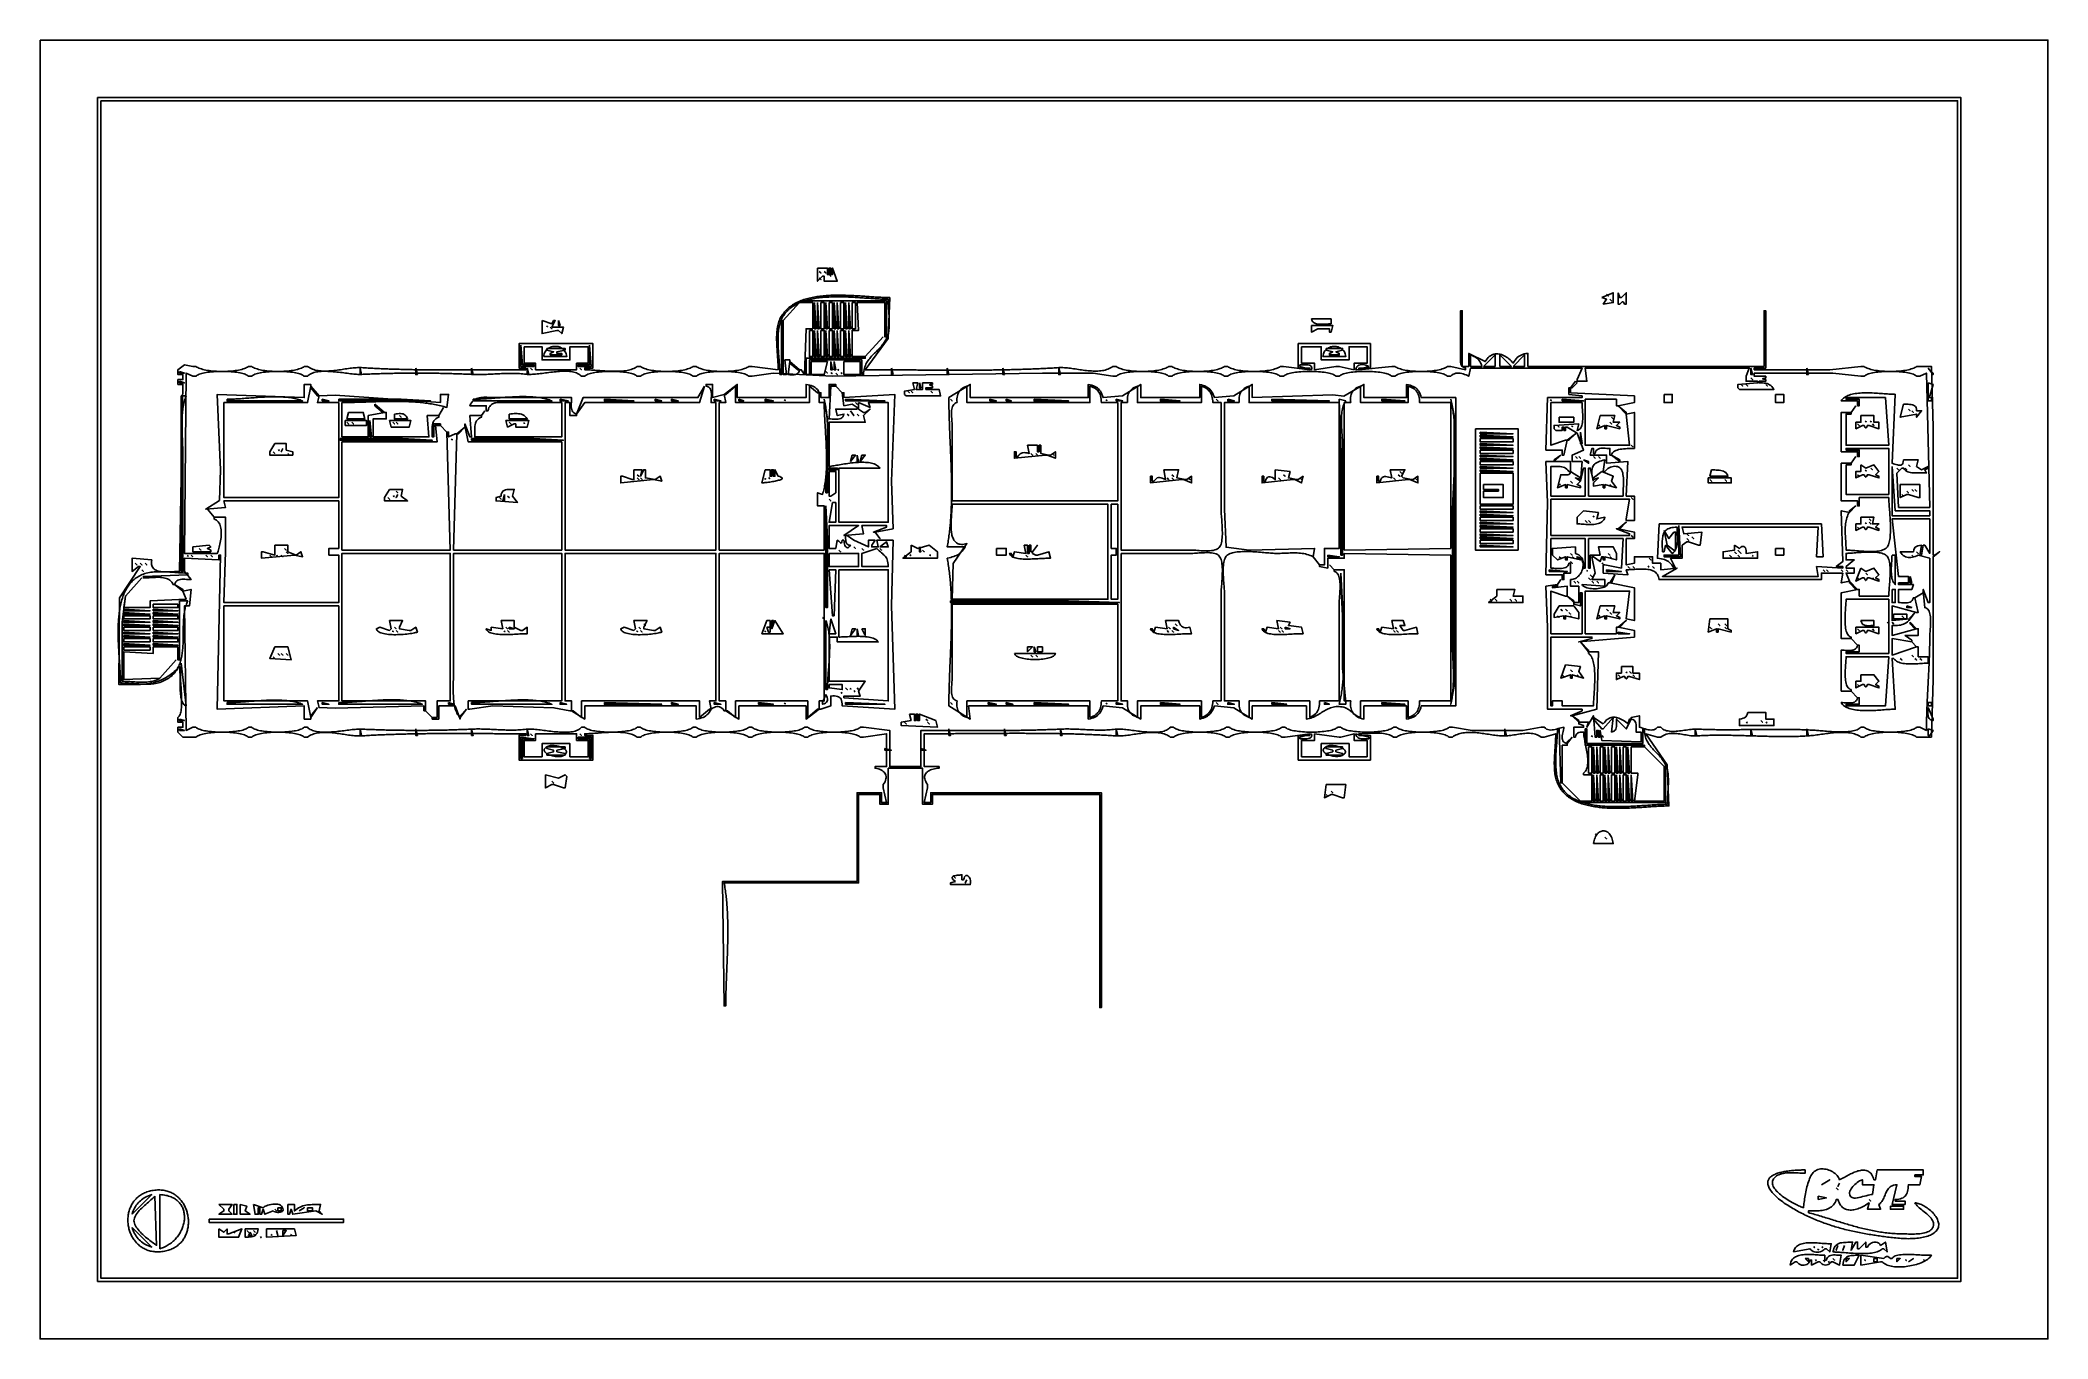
# Model space of a CAD drawing. Extents: x 0 to 1224, y 0 to 792.
import ezdxf

# ---------------------------------------------------------------- set-up
doc = ezdxf.new("R2010")
doc.units = 0
doc.layers.add('C133', color=133, linetype='CONTINUOUS')
doc.layers.add('C7', color=7, linetype='CONTINUOUS')

msp = doc.modelspace()

# ---------------------------------------------------------------- linework, layer by layer
at = {"layer": 'C133'}
for points in [[(1056.7924, 97.581), (1057.2972, 98.2416), (1057.885, 98.8217), (1058.5484, 99.3262), (1059.2803, 99.7599), (1060.0735, 100.1277), (1060.921, 100.4345), (1061.8154, 100.685), (1062.7497, 100.8842), (1063.7166, 101.0369), (1064.7091, 101.148), (1065.7199, 101.2222), (1066.7419, 101.2646), (1067.7678, 101.2798), (1068.7907, 101.2729), (1069.8032, 101.2486), (1070.7982, 101.2117), (1071.7686, 101.1673), (1072.7072, 101.12), (1073.6068, 101.0747), (1074.4602, 101.0364), (1075.2603, 101.0099), (1076, 101), (1076, 103), (1075.3907, 102.998), (1074.7605, 102.9918), (1074.1112, 102.981), (1073.4446, 102.9652), (1072.7625, 102.9439), (1072.0667, 102.9169), (1071.3591, 102.8837), (1070.6415, 102.8438), (1069.9156, 102.797), (1069.1833, 102.7427), (1068.4464, 102.6806), (1067.7067, 102.6104), (1066.9661, 102.5315), (1066.2263, 102.4437), (1065.4891, 102.3465), (1064.7565, 102.2394), (1064.0301, 102.1222), (1063.3118, 101.9944), (1062.6035, 101.8557), (1061.9068, 101.7055), (1061.2238, 101.5435), (1060.5561, 101.3694), (1059.9055, 101.1827), (1059.274, 100.983), (1058.6632, 100.77), (1058.0751, 100.5431), (1057.5114, 100.3021), (1056.974, 100.0466), (1056.4646, 99.776), (1055.9851, 99.4901), (1055.5373, 99.1885), (1055.123, 98.8707), (1054.7441, 98.5363), (1054.4022, 98.1849), (1054.0993, 97.8162), (1053.8372, 97.4298), (1053.6176, 97.0252), (1053.4425, 96.602), (1053.3135, 96.1599), (1053.2326, 95.6985), (1053.2015, 95.2173), (1053.2221, 94.7159), (1053.2961, 94.1941), (1053.4255, 93.6512), (1053.6119, 93.0871), (1053.8572, 92.5012), (1054.1632, 91.8932), (1054.5318, 91.2626), (1054.9647, 90.6091), (1055.4638, 89.9323), (1056.0309, 89.2318), (1056.6678, 88.5071), (1057.3763, 87.7579), (1058.1582, 86.9838), (1059.0154, 86.1844)], [(1080.9844, 101.3966), (1080.4796, 100.7695), (1080.0052, 100.0745), (1079.56, 99.3173), (1079.1429, 98.5035), (1078.7526, 97.6392), (1078.388, 96.7299), (1078.048, 95.7815), (1077.7313, 94.7997), (1077.4369, 93.7904), (1077.1636, 92.7593), (1076.9102, 91.7122), (1076.6755, 90.6548), (1076.4584, 89.593), (1076.2578, 88.5324), (1076.0724, 87.479), (1075.9012, 86.4384), (1075.7428, 85.4165), (1075.5963, 84.419), (1075.4604, 83.4517), (1075.334, 82.5204), (1075.2159, 81.6308), (1075.1049, 80.7887), (1075, 80), (1074.5313, 80.1582), (1073.9961, 80.3575), (1073.4005, 80.5961), (1072.7501, 80.8723), (1072.0512, 81.1843), (1071.3094, 81.5306), (1070.5308, 81.9093), (1069.7214, 82.3189), (1068.8869, 82.7575), (1068.0335, 83.2235), (1067.1669, 83.7151), (1066.2932, 84.2308), (1065.4182, 84.7687), (1064.5479, 85.3272), (1063.6883, 85.9045), (1062.8452, 86.499), (1062.0246, 87.109), (1061.2324, 87.7327), (1060.4745, 88.3684), (1059.7569, 89.0146), (1059.0856, 89.6693), (1058.4664, 90.331), (1057.9052, 90.998), (1057.4081, 91.6684), (1056.9808, 92.3408), (1056.6295, 93.0132), (1056.3599, 93.6841), (1056.1781, 94.3517), (1056.0899, 95.0143), (1056.1014, 95.6702), (1056.2183, 96.3178), (1056.4467, 96.9553), (1056.7925, 97.581)], [(1143, 83), (1143.3647, 82.3542), (1143.8231, 81.7194), (1144.363, 81.0934), (1144.9724, 80.4745), (1145.6392, 79.8605), (1146.3513, 79.2495), (1147.0966, 78.6396), (1147.863, 78.0288), (1148.6384, 77.415), (1149.4107, 76.7964), (1150.1679, 76.171), (1150.8978, 75.5368), (1151.5883, 74.8918), (1152.2274, 74.2341), (1152.8029, 73.5617), (1153.3028, 72.8726), (1153.715, 72.1648), (1154.0273, 71.4364), (1154.2278, 70.6855), (1154.3042, 69.91), (1154.2446, 69.108), (1154.0457, 68.3229), (1153.7229, 67.6195), (1153.2862, 66.9932), (1152.7454, 66.4399), (1152.1107, 65.9551), (1151.392, 65.5345), (1150.5993, 65.1738), (1149.7426, 64.8686), (1148.8318, 64.6146), (1147.877, 64.4074), (1146.8881, 64.2427), (1145.8752, 64.1161), (1144.8481, 64.0234), (1143.817, 63.9601), (1142.7918, 63.922), (1141.7824, 63.9046), (1140.7988, 63.9036), (1139.8512, 63.9148), (1138.9493, 63.9337), (1138.1033, 63.956), (1137.323, 63.9774), (1136.6186, 63.9935), (1136, 64), (1134.9688, 64.0067), (1133.9423, 64.0259), (1132.9202, 64.0573), (1131.9023, 64.1007), (1130.8887, 64.1557), (1129.8791, 64.2221), (1128.8735, 64.2996), (1127.8717, 64.3879), (1126.8736, 64.4867), (1125.8791, 64.5959), (1124.888, 64.715), (1123.9002, 64.8438), (1122.9157, 64.982), (1121.9342, 65.1294), (1120.9557, 65.2857), (1119.98, 65.4506), (1119.0071, 65.6238), (1118.0367, 65.805), (1117.0689, 65.994), (1116.1033, 66.1905), (1115.14, 66.3942), (1114.1788, 66.6048), (1113.2196, 66.8221), (1112.2622, 67.0458), (1111.3065, 67.2755), (1110.3525, 67.5111), (1109.4, 67.7522), (1108.4488, 67.9986), (1107.4989, 68.25), (1106.5501, 68.506), (1105.6023, 68.7665), (1104.6554, 69.0312), (1103.7092, 69.2997), (1102.7637, 69.5719), (1101.8186, 69.8473), (1100.874, 70.1258), (1099.9296, 70.4071), (1098.9854, 70.6908), (1098.0412, 70.9768), (1097.0969, 71.2647), (1096.1523, 71.5542), (1095.2074, 71.8451), (1094.262, 72.1371), (1093.3161, 72.43), (1092.3694, 72.7233), (1091.4219, 73.017), (1090.4734, 73.3106), (1089.5239, 73.6039), (1088.5731, 73.8967), (1087.621, 74.1886), (1086.6674, 74.4794), (1085.7123, 74.7687), (1084.7555, 75.0564), (1083.7969, 75.3422), (1082.8363, 75.6257), (1081.8736, 75.9067), (1080.9088, 76.1849), (1079.9417, 76.46), (1078.9721, 76.7318), (1078, 77), (1078, 78), (1078.8869, 77.9986), (1079.795, 77.9965), (1080.7195, 77.9983), (1081.6554, 78.0087), (1082.598, 78.0324), (1083.5426, 78.074), (1084.4842, 78.1383), (1085.4182, 78.2299), (1086.3397, 78.3535), (1087.2439, 78.5138), (1088.1261, 78.7154), (1088.9813, 78.9631), (1089.8049, 79.2614), (1090.592, 79.6151), (1091.3378, 80.0289), (1092.0376, 80.5074), (1092.6865, 81.0554), (1093.2797, 81.6774), (1093.8125, 82.3782), (1094.28, 83.1624), (1094.6774, 84.0348), (1095, 85), (1096, 85), (1096.3224, 83.9814), (1096.6982, 83.0619), (1097.1243, 82.2382), (1097.5976, 81.5069), (1098.1149, 80.8647), (1098.6731, 80.3082), (1099.2691, 79.8342), (1099.8998, 79.4392), (1100.5621, 79.1199), (1101.2529, 78.873), (1101.9689, 78.6952), (1102.7073, 78.583), (1103.4647, 78.5333), (1104.2381, 78.5425), (1105.0244, 78.6075), (1105.8204, 78.7248), (1106.6231, 78.8911), (1107.4293, 79.1031), (1108.2359, 79.3574), (1109.0399, 79.6507), (1109.838, 79.9796), (1110.6271, 80.3409), (1111.4042, 80.7311), (1112.1662, 81.147), (1112.9098, 81.5851), (1113.6321, 82.0422), (1114.3298, 82.515), (1115, 83), (1114, 79), (1122, 79), (1121, 82), (1121.6787, 82.5651), (1122.27, 83.1663), (1122.7844, 83.7978), (1123.2326, 84.454), (1123.6251, 85.1291), (1123.9724, 85.8176), (1124.2851, 86.5136), (1124.5737, 87.2116), (1124.8489, 87.9058), (1125.1211, 88.5906), (1125.4009, 89.2602), (1125.6988, 89.9089), (1126.0255, 90.5312), (1126.3915, 91.1213), (1126.8073, 91.6734), (1127.2835, 92.182), (1127.8306, 92.6413), (1128.4593, 93.0457), (1129.18, 93.3894), (1130.0033, 93.6668), (1130.9397, 93.8722), (1132, 94), (1129, 82), (1137, 82), (1137, 84), (1131, 84), (1131, 85), (1132.1875, 85.0758), (1133.2539, 85.222), (1134.2055, 85.4397), (1135.0489, 85.7298), (1135.7903, 86.0934), (1136.4361, 86.5315), (1136.9927, 87.0452), (1137.4665, 87.6355), (1137.8638, 88.3035), (1138.1911, 89.0501), (1138.4547, 89.8765), (1138.661, 90.7836), (1138.8164, 91.7725), (1138.9273, 92.8443), (1139, 94), (1146, 94), (1147, 99), (1143, 99), (1143, 100), (1148, 100), (1148, 103), (1120, 103), (1119, 97), (1118, 97), (1117.6826, 97.999), (1117.322, 98.8912), (1116.9205, 99.6809), (1116.4802, 100.3722), (1116.0034, 100.9696), (1115.4924, 101.4773), (1114.9494, 101.8997), (1114.3767, 102.2409), (1113.7766, 102.5054), (1113.1512, 102.6975), (1112.5029, 102.8213), (1111.8339, 102.8813), (1111.1465, 102.8817), (1110.4429, 102.8268), (1109.7254, 102.721), (1108.9962, 102.5685), (1108.2576, 102.3736), (1107.5118, 102.1406), (1106.7611, 101.8738), (1106.0078, 101.5776), (1105.2541, 101.2561), (1104.5022, 100.9138), (1103.7545, 100.555), (1103.0132, 100.1838), (1102.2804, 99.8046), (1101.5586, 99.4218), (1100.8499, 99.0396), (1100.1566, 98.6623), (1099.4809, 98.2942), (1098.8252, 97.9396), (1098.1916, 97.6028), (1097.5824, 97.2882), (1097, 97), (1096.7468, 97.687), (1096.4045, 98.3557), (1095.9801, 99.0023), (1095.4807, 99.6229), (1094.913, 100.2137), (1094.2842, 100.7709), (1093.6011, 101.2907), (1092.8708, 101.7692), (1092.1002, 102.2026), (1091.2963, 102.5872), (1090.466, 102.919), (1089.6164, 103.1943), (1088.7544, 103.4092), (1087.8869, 103.5599), (1087.0209, 103.6425), (1086.1634, 103.6534), (1085.3214, 103.5885), (1084.5019, 103.4442), (1083.7117, 103.2166), (1082.9579, 102.9018), (1082.2475, 102.4961), (1081.5873, 101.9956), (1080.9845, 101.3966)], [(1059.0153, 86.1844), (1059.8298, 85.4695), (1060.6658, 84.7802), (1061.521, 84.1143), (1062.393, 83.4699), (1063.2793, 82.8448), (1064.1775, 82.2369), (1065.0852, 81.6443), (1066, 81.0648), (1066.8543, 80.5364), (1067.7138, 80.0167), (1068.5782, 79.5053), (1069.4475, 79.0024), (1070.3217, 78.5079), (1071.2005, 78.0217), (1072.0839, 77.5437), (1072.9719, 77.0739), (1073.8642, 76.6123), (1074.7609, 76.1588), (1075.6617, 75.7134), (1076.5667, 75.2759), (1077.4757, 74.8464), (1078.3886, 74.4248), (1079.3054, 74.011), (1080.2259, 73.605), (1081.15, 73.2068), (1082.0776, 72.8162), (1083.0087, 72.4332), (1083.9432, 72.0578), (1084.8808, 71.69), (1085.8217, 71.3296), (1086.7655, 70.9767), (1087.7124, 70.6311), (1088.6621, 70.2928), (1089.6145, 69.9618), (1090.5696, 69.638), (1091.5273, 69.3213), (1092.4874, 69.0118), (1093.4499, 68.7093), (1094.4147, 68.4138), (1095.3817, 68.1253), (1096.3507, 67.8436), (1097.3218, 67.5688), (1098.2947, 67.3008), (1099.2694, 67.0395), (1100.2458, 66.7849), (1101.2238, 66.5369), (1102.2033, 66.2955), (1103.1842, 66.0607), (1104.1664, 65.8323), (1105.1498, 65.6103), (1106.1343, 65.3947), (1107.1198, 65.1855), (1108.1063, 64.9825), (1109.0936, 64.7857), (1110.0816, 64.595), (1111.0702, 64.4105), (1112.0593, 64.232), (1113.0489, 64.0595), (1114.0389, 63.893), (1115.029, 63.7324), (1116.0193, 63.5776), (1117.0097, 63.4286), (1118, 63.2854), (1118.8029, 63.1701), (1119.6376, 63.0481), (1120.502, 62.9207), (1121.3942, 62.789), (1122.3123, 62.6543), (1123.2544, 62.5178), (1124.2186, 62.3808), (1125.2029, 62.2446), (1126.2054, 62.1102), (1127.2243, 61.979), (1128.2575, 61.8522), (1129.3033, 61.731), (1130.3596, 61.6167), (1131.4245, 61.5105), (1132.4962, 61.4136), (1133.5726, 61.3273), (1134.652, 61.2528), (1135.7323, 61.1913), (1136.8116, 61.1441), (1137.8881, 61.1124), (1138.9599, 61.0974), (1140.0249, 61.1004), (1141.0812, 61.1226), (1142.1271, 61.1652), (1143.1605, 61.2294), (1144.1795, 61.3166), (1145.1822, 61.4279), (1146.1667, 61.5646), (1147.131, 61.7279), (1148.0734, 61.919), (1148.9917, 62.1391), (1149.8842, 62.3896), (1150.7488, 62.6716), (1151.5838, 62.9863), (1152.3871, 63.3351), (1153.1568, 63.7191), (1153.8911, 64.1396), (1154.6568, 64.6533), (1155.3217, 65.1906), (1155.8894, 65.7494), (1156.3634, 66.3277), (1156.7474, 66.9233), (1157.0449, 67.5344), (1157.2596, 68.1588), (1157.395, 68.7945), (1157.4548, 69.4394), (1157.4424, 70.0917), (1157.3616, 70.7491), (1157.2159, 71.4097), (1157.0089, 72.0714), (1156.7443, 72.7322), (1156.4255, 73.3901), (1156.0562, 74.043), (1155.64, 74.6889), (1155.1805, 75.3257), (1154.6812, 75.9515), (1154.1459, 76.5641), (1153.5779, 77.1616), (1152.9811, 77.742), (1152.3589, 78.303), (1151.715, 78.8429), (1151.0529, 79.3594), (1150.3762, 79.8506), (1149.6886, 80.3145), (1148.9936, 80.7489), (1148.2948, 81.1519), (1147.5959, 81.5214), (1146.9003, 81.8555), (1146.2118, 82.1519), (1145.5338, 82.4088), (1144.8701, 82.6241), (1144.2241, 82.7958), (1143.5995, 82.9217), (1143, 83)], [(1128, 81), (1128, 79), (1136, 79), (1136, 81), (1128, 81)], [(1067, 45), (1070, 47), (1071, 47), (1071.5229, 46.2891), (1072.1687, 45.7244), (1072.9085, 45.3055), (1073.7131, 45.0317), (1074.5535, 44.9024), (1075.4007, 44.9172), (1076.2256, 45.0755), (1076.9993, 45.3768), (1077.6926, 45.8204), (1078.2765, 46.4058), (1078.7219, 47.1325), (1079, 48), (1080, 48), (1080, 45), (1084, 47), (1085, 47), (1085.5184, 46.3047), (1086.1617, 45.7568), (1086.8982, 45.3589), (1087.6962, 45.1138), (1088.5239, 45.024), (1089.3498, 45.0923), (1090.142, 45.3214), (1090.8689, 45.7139), (1091.4988, 46.2725), (1092, 47), (1093, 47), (1097, 45), (1098, 51), (1097.0747, 51.0215), (1096.1308, 51.0706), (1095.1835, 51.1242), (1094.2479, 51.1593), (1093.3391, 51.1527), (1092.4723, 51.0813), (1091.6626, 50.9221), (1090.9251, 50.6519), (1090.2749, 50.2477), (1089.7273, 49.6864), (1089.2972, 48.9448), (1089, 48), (1088, 48), (1088, 51), (1087.2776, 51.0096), (1086.5116, 51.0361), (1085.7067, 51.0758), (1084.8679, 51.1253), (1084, 51.1808), (1083.1077, 51.2388), (1082.196, 51.2957), (1081.2696, 51.348), (1080.3335, 51.3919), (1079.3924, 51.424), (1078.4511, 51.4406), (1077.5146, 51.4382), (1076.5876, 51.4131), (1075.675, 51.3617), (1074.7816, 51.2806), (1073.9122, 51.166), (1073.0718, 51.0144), (1072.2651, 50.8221), (1071.4969, 50.5857), (1070.7721, 50.3015), (1070.0956, 49.9659), (1069.4721, 49.5753), (1068.9065, 49.1261), (1068.4037, 48.6148), (1067.9685, 48.0377), (1067.6056, 47.3913), (1067.32, 46.6719), (1067.1165, 45.876), (1067, 45)], [(1069, 53), (1079, 55), (1079.4806, 54.3296), (1080.1064, 53.7843), (1080.8485, 53.3632), (1081.678, 53.0652), (1082.5662, 52.8894), (1083.484, 52.8349), (1084.4028, 52.9007), (1085.2935, 53.0858), (1086.1275, 53.3892), (1086.8758, 53.81), (1087.5095, 54.3473), (1088, 55), (1089, 55), (1091, 53), (1092, 58), (1091.3184, 57.9821), (1090.5851, 57.9882), (1089.805, 58.0145), (1088.9829, 58.0574), (1088.1239, 58.1132), (1087.2328, 58.1782), (1086.3145, 58.2488), (1085.3739, 58.3214), (1084.4161, 58.3922), (1083.4458, 58.4577), (1082.468, 58.5141), (1081.4876, 58.5578), (1080.5095, 58.5852), (1079.5386, 58.5925), (1078.5799, 58.5761), (1077.6383, 58.5324), (1076.7187, 58.4577), (1075.8259, 58.3483), (1074.965, 58.2006), (1074.1408, 58.0109), (1073.3582, 57.7756), (1072.6222, 57.491), (1071.9377, 57.1534), (1071.3095, 56.7592), (1070.7427, 56.3047), (1070.242, 55.7863), (1069.8125, 55.2002), (1069.4591, 54.543), (1069.1866, 53.8107), (1069, 53)], [(1093, 53), (1093.6686, 52.991), (1094.4024, 52.9656), (1095.1967, 52.9257), (1096.0466, 52.8737), (1096.9473, 52.8114), (1097.8941, 52.7411), (1098.8821, 52.6649), (1099.9066, 52.5848), (1100.9629, 52.503), (1102.046, 52.4216), (1103.1513, 52.3427), (1104.2739, 52.2684), (1105.4091, 52.2008), (1106.5521, 52.1421), (1107.698, 52.0943), (1108.8422, 52.0595), (1109.9797, 52.0399), (1111.1059, 52.0376), (1112.216, 52.0546), (1113.3051, 52.0932), (1114.3685, 52.1553), (1115.4014, 52.2432), (1116.399, 52.3589), (1117.3566, 52.5045), (1118.2693, 52.6821), (1119.1323, 52.8939), (1119.9409, 53.1419), (1120.6903, 53.4284), (1121.3757, 53.7553), (1121.9922, 54.1248), (1122.5353, 54.5389), (1123, 55), (1124, 55), (1126, 53), (1125, 59), (1122, 57), (1121.4835, 57.7512), (1120.8673, 58.3204), (1120.1731, 58.7168), (1119.4227, 58.9494), (1118.6377, 59.0272), (1117.8398, 58.9593), (1117.0509, 58.7548), (1116.2926, 58.4228), (1115.5866, 57.9722), (1114.9547, 57.4121), (1114.4186, 56.7517), (1114, 56), (1113, 56), (1113, 59), (1109, 55), (1108, 55), (1108, 59), (1107, 59), (1104, 54), (1105, 59), (1104.0148, 58.9407), (1103.0405, 58.9032), (1102.0818, 58.8756), (1101.1435, 58.8465), (1100.2305, 58.804), (1099.3476, 58.7365), (1098.4996, 58.6322), (1097.6913, 58.4796), (1096.9276, 58.2669), (1096.2132, 57.9824), (1095.553, 57.6145), (1094.9519, 57.1514), (1094.4145, 56.5815), (1093.9458, 55.8931), (1093.5506, 55.0745), (1093.2337, 54.114), (1093, 53)], [(1099, 45), (1106, 45), (1109, 51), (1107.9533, 50.9662), (1106.9412, 50.9374), (1105.9681, 50.9004), (1105.0387, 50.842), (1104.1576, 50.7488), (1103.3291, 50.6078), (1102.558, 50.4056), (1101.8488, 50.129), (1101.2061, 49.7649), (1100.6343, 49.3), (1100.1381, 48.7209), (1099.722, 48.0147), (1099.3905, 47.1679), (1099.1483, 46.1674), (1099, 45)], [(1110, 51), (1110, 45), (1122, 47), (1123, 47), (1123.4974, 46.515), (1124.0615, 46.0738), (1124.6879, 45.6756), (1125.3726, 45.3194), (1126.1112, 45.0044), (1126.8997, 44.7297), (1127.7339, 44.4946), (1128.6096, 44.298), (1129.5225, 44.1393), (1130.4686, 44.0174), (1131.4436, 43.9316), (1132.4434, 43.881), (1133.4638, 43.8648), (1134.5006, 43.882), (1135.5496, 43.9319), (1136.6066, 44.0136), (1137.6676, 44.1261), (1138.7282, 44.2688), (1139.7843, 44.4406), (1140.8317, 44.6408), (1141.8663, 44.8685), (1142.8838, 45.1228), (1143.8801, 45.4029), (1144.8511, 45.7079), (1145.7924, 46.0369), (1146.7, 46.3892), (1147.5697, 46.7639), (1148.3972, 47.16), (1149.1785, 47.5767), (1149.9093, 48.0133), (1150.5854, 48.4688), (1151.2027, 48.9423), (1151.757, 49.433), (1152.2441, 49.9401), (1152.6598, 50.4627), (1153, 51), (1152.3883, 50.9613), (1151.6791, 50.948), (1150.8814, 50.9567), (1150.0044, 50.9836), (1149.0571, 51.0252), (1148.0485, 51.0781), (1146.9878, 51.1386), (1145.884, 51.2031), (1144.7462, 51.2681), (1143.5835, 51.3301), (1142.405, 51.3854), (1141.2198, 51.4306), (1140.0368, 51.462), (1138.8652, 51.4762), (1137.7142, 51.4694), (1136.5926, 51.4383), (1135.5097, 51.3791), (1134.4746, 51.2884), (1133.4962, 51.1626), (1132.5836, 50.9981), (1131.746, 50.7915), (1130.9925, 50.539), (1130.332, 50.2371), (1129.7737, 49.8824), (1129.3267, 49.4712), (1129, 49), (1128, 49), (1127.136, 49.8701), (1126.368, 50.3052), (1125.632, 50.3052), (1124.864, 49.8701), (1124, 49), (1110, 51)]]:
    msp.add_lwpolyline(points, dxfattribs=at)
at = {"layer": 'C7'}
for points in [[(0, 792)], [(0, 792), (0, 0), (1224, 0), (1224, 792), (0, 792)], [(35, 757), (35, 35), (1171, 35), (1171, 757), (35, 757)], [(37, 755), (37, 37), (1169, 37), (1169, 755), (37, 755)], [(474, 653), (474, 645), (477, 648), (478, 648), (478, 645), (486, 645), (483, 653), (483, 649), (482, 649), (482, 653), (481, 653), (481, 649), (480, 649), (480, 653), (474, 653)], [(475, 651), (476, 650), (475, 651)], [(478, 651), (479, 650), (478, 651)], [(481, 649), (482, 648), (481, 649)], [(475, 647), (476, 646), (475, 647)], [(952, 635), (955, 634), (953, 631), (959, 632), (959, 638), (952, 635)], [(955, 637), (956, 636), (955, 637)], [(962, 638), (962, 631), (963, 631), (963.7986, 631.9012), (964.3988, 632.4031), (964.8996, 632.4545), (965.4003, 632.0039), (966, 631), (967, 631), (967, 638), (964, 635), (963, 635), (962, 638)], [(1077.8842, 367.7145), (1078.6702, 367.7725), (1079.4913, 367.8485), (1080.3449, 367.9405), (1081.2287, 368.0462), (1082.1404, 368.1635), (1083.0775, 368.2903), (1084.0378, 368.4244), (1085.0187, 368.5637), (1086.0179, 368.706), (1087.0331, 368.8493), (1088.0619, 368.9913), (1089.1018, 369.13), (1090.1506, 369.2632), (1091.2058, 369.3887), (1092.2651, 369.5044), (1093.326, 369.6083), (1094.3863, 369.698), (1095.4435, 369.7716), (1096.4952, 369.8268), (1097.5391, 369.8616), (1098.5728, 369.8737), (1099.5939, 369.8611), (1100.6, 369.8215), (1101.5888, 369.753), (1102.5579, 369.6533), (1103.5049, 369.5202), (1104.4274, 369.3517), (1105.323, 369.1456), (1106.1895, 368.8998), (1107.0243, 368.6121), (1107.8251, 368.2805), (1108.5896, 367.9026), (1109.3153, 367.4765), (1110, 367), (1111, 367), (1112, 367), (1112.5123, 367.3469), (1113.1027, 367.6727), (1113.7662, 367.9776), (1114.4978, 368.2614), (1115.2928, 368.5243), (1116.1463, 368.7661), (1117.0534, 368.9868), (1118.0091, 369.1866), (1119.0088, 369.3653), (1120.0474, 369.523), (1121.1202, 369.6596), (1122.2221, 369.7753), (1123.3485, 369.8699), (1124.4943, 369.9435), (1125.6547, 369.996), (1126.8249, 370.0276), (1128, 370.0381), (1129.175, 370.0276), (1130.3452, 369.996), (1131.5056, 369.9435), (1132.6514, 369.8699), (1133.7778, 369.7753), (1134.8797, 369.6596), (1135.9525, 369.523), (1136.9911, 369.3653), (1137.9908, 369.1866), (1138.9465, 368.9868), (1139.8536, 368.7661), (1140.7071, 368.5243), (1141.5021, 368.2615), (1142.2337, 367.9776), (1142.8972, 367.6728), (1143.4876, 367.3469), (1144, 367), (1145, 367), (1146, 367), (1153, 367), (1154, 402), (1154, 477), (1158, 480), (1155, 478), (1154, 478), (1154, 556), (1153, 593), (1146, 593), (1145, 593), (1144, 593), (1143.4876, 592.653), (1142.8972, 592.3271), (1142.2337, 592.0223), (1141.5021, 591.7384), (1140.7071, 591.4756), (1139.8536, 591.2338), (1138.9465, 591.013), (1137.9908, 590.8133), (1136.9911, 590.6346), (1135.9525, 590.4769), (1134.8797, 590.3402), (1133.7778, 590.2246), (1132.6514, 590.13), (1131.5056, 590.0564), (1130.3452, 590.0038), (1129.175, 589.9723), (1128, 589.9618), (1126.8249, 589.9723), (1125.6547, 590.0038), (1124.4943, 590.0564), (1123.3485, 590.13), (1122.2221, 590.2246), (1121.1202, 590.3402), (1120.0474, 590.4769), (1119.0088, 590.6346), (1118.0091, 590.8133), (1117.0534, 591.013), (1116.1463, 591.2338), (1115.2928, 591.4756), (1114.4978, 591.7384), (1113.7662, 592.0223), (1113.1027, 592.3271), (1112.5123, 592.653), (1112, 593), (1111, 593), (1110, 593), (1091, 591), (1045, 591), (1045, 592), (1052, 592), (1052, 627), (1051, 627), (1051, 593), (907, 593), (907, 601), (905.8266, 600.8365), (904.7515, 600.6157), (903.7655, 600.3312), (902.8597, 599.9766), (902.0249, 599.5456), (901.2521, 599.0319), (900.5322, 598.4291), (899.8561, 597.7308), (899.2147, 596.9308), (898.599, 596.0226), (898, 595), (897.4041, 595.7036), (896.776, 596.3762), (896.1187, 597.0141), (895.4353, 597.6136), (894.7289, 598.1713), (894.0025, 598.6834), (893.2592, 599.1464), (892.502, 599.5567), (891.7341, 599.9106), (890.9583, 600.2045), (890.1779, 600.4348), (889.3959, 600.5979), (888.6154, 600.6903), (887.8393, 600.7082), (887.0708, 600.648), (886.3129, 600.5063), (885.5688, 600.2793), (884.8413, 599.9634), (884.1337, 599.5551), (883.449, 599.0507), (882.7902, 598.4466), (882.1603, 597.7391), (881.5626, 596.9248), (881, 596), (871, 601), (871, 593), (867, 593), (867, 627), (866, 627), (866, 601), (865.9784, 600.0725), (865.9291, 599.1273), (865.8751, 598.1793), (865.8398, 597.2436), (865.846, 596.3351), (865.9171, 595.4688), (866.0761, 594.6599), (866.3462, 593.9233), (866.7505, 593.2739), (867.3121, 592.7269), (868.0542, 592.2973), (869, 592), (869, 591), (860, 593), (859, 593), (858, 593), (857.4876, 592.653), (856.8972, 592.3271), (856.2337, 592.0223), (855.5021, 591.7384), (854.7071, 591.4756), (853.8536, 591.2338), (852.9465, 591.013), (851.9908, 590.8133), (850.9911, 590.6346), (849.9525, 590.4769), (848.8797, 590.3402), (847.7778, 590.2246), (846.6514, 590.13), (845.5056, 590.0564), (844.3452, 590.0038), (843.175, 589.9723), (842, 589.9618), (840.8249, 589.9723), (839.6547, 590.0038), (838.4943, 590.0564), (837.3485, 590.13), (836.2221, 590.2246), (835.1202, 590.3402), (834.0474, 590.4769), (833.0088, 590.6346), (832.0091, 590.8133), (831.0534, 591.013), (830.1463, 591.2338), (829.2928, 591.4756), (828.4978, 591.7384), (827.7662, 592.0223), (827.1027, 592.3271), (826.5123, 592.653), (826, 593), (825, 593), (824, 593), (804, 591), (804, 592), (811, 592), (811, 607), (767, 607), (767, 592), (774, 592), (774, 591), (758, 593), (757, 593), (756, 593), (755.4876, 592.653), (754.8972, 592.3271), (754.2337, 592.0223), (753.5021, 591.7384), (752.7071, 591.4756), (751.8536, 591.2338), (750.9465, 591.013), (749.9908, 590.8133), (748.9911, 590.6346), (747.9525, 590.4769), (746.8797, 590.3402), (745.7778, 590.2246), (744.6514, 590.13), (743.5056, 590.0564), (742.3452, 590.0038), (741.175, 589.9723), (740, 589.9618), (738.8249, 589.9723), (737.6547, 590.0038), (736.4943, 590.0564), (735.3485, 590.13), (734.2221, 590.2246), (733.1202, 590.3402), (732.0474, 590.4769), (731.0088, 590.6346), (730.0091, 590.8133), (729.0534, 591.013), (728.1463, 591.2338), (727.2928, 591.4756), (726.4978, 591.7384), (725.7662, 592.0223), (725.1027, 592.3271), (724.5123, 592.653), (724, 593), (723, 593), (722, 593), (721.4876, 592.653), (720.8972, 592.3271), (720.2338, 592.0223), (719.5021, 591.7384), (718.7071, 591.4756), (717.8537, 591.2338), (716.9466, 591.013), (715.9908, 590.8133), (714.9911, 590.6346), (713.9525, 590.4769), (712.8798, 590.3402), (711.7778, 590.2246), (710.6515, 590.13), (709.5057, 590.0564), (708.3452, 590.0038), (707.175, 589.9723), (706, 589.9618), (704.8249, 589.9723), (703.6547, 590.0038), (702.4943, 590.0564), (701.3485, 590.13), (700.2221, 590.2246), (699.1202, 590.3402), (698.0474, 590.4769), (697.0088, 590.6346), (696.0092, 590.8133), (695.0534, 591.013), (694.1463, 591.2338), (693.2928, 591.4756), (692.4978, 591.7384), (691.7662, 592.0223), (691.1027, 592.3271), (690.5123, 592.653), (690, 593), (689, 593), (688, 593), (687.4876, 592.653), (686.8972, 592.3271), (686.2337, 592.0223), (685.5021, 591.7384), (684.7071, 591.4756), (683.8536, 591.2338), (682.9465, 591.013), (681.9908, 590.8133), (680.9911, 590.6346), (679.9525, 590.4769), (678.8797, 590.3402), (677.7778, 590.2246), (676.6514, 590.13), (675.5056, 590.0564), (674.3452, 590.0038), (673.175, 589.9723), (672, 589.9618), (670.8249, 589.9723), (669.6547, 590.0038), (668.4943, 590.0564), (667.3485, 590.13), (666.2221, 590.2246), (665.1202, 590.3402), (664.0474, 590.4769), (663.0088, 590.6346), (662.0091, 590.8133), (661.0534, 591.013), (660.1463, 591.2338), (659.2928, 591.4756), (658.4978, 591.7384), (657.7662, 592.0223), (657.1027, 592.3271), (656.5123, 592.653), (656, 593), (655, 593), (654, 593), (653.2944, 592.5057), (652.5582, 592.0665), (651.7931, 591.6799), (651.0007, 591.3434), (650.1826, 591.0544), (649.3406, 590.8107), (648.4762, 590.6096), (647.5912, 590.4488), (646.6871, 590.3258), (645.7656, 590.2381), (644.8284, 590.1832), (643.8771, 590.1587), (642.9134, 590.1622), (641.9389, 590.1911), (640.9553, 590.243), (639.9642, 590.3155), (638.9673, 590.406), (637.9662, 590.5122), (636.9626, 590.6315), (635.9581, 590.7615), (634.9544, 590.8997), (633.9531, 591.0437), (632.9559, 591.191), (631.9645, 591.3391), (630.9804, 591.4856), (630.0054, 591.628), (629.0411, 591.7638), (628.0891, 591.8907), (627.1511, 592.006), (626.2288, 592.1075), (625.3237, 592.1925), (624.4376, 592.2586), (623.5721, 592.3035), (622.7288, 592.3245), (621.9095, 592.3193), (621.1157, 592.2854), (620.118, 592.2234), (619.1202, 592.1629), (618.1223, 592.1041), (617.1242, 592.0467), (616.126, 591.9908), (615.1276, 591.9364), (614.1291, 591.8835), (613.1304, 591.8321), (612.1316, 591.782), (611.1326, 591.7334), (610.1335, 591.6862), (609.1343, 591.6404), (608.1349, 591.5959), (607.1354, 591.5528), (606.1358, 591.511), (605.1361, 591.4705), (604.1362, 591.4313), (603.1363, 591.3933), (602.1362, 591.3567), (601.136, 591.3212), (600.1357, 591.287), (599.1353, 591.254), (598.1348, 591.2222), (597.1341, 591.1915), (596.1334, 591.162), (595.1326, 591.1336), (594.1317, 591.1064), (593.1307, 591.0802), (592.1296, 591.0551), (591.1285, 591.0311), (590.1272, 591.0081), (589.1259, 590.9862), (588.1245, 590.9652), (587.123, 590.9453), (586.1214, 590.9263), (585.1198, 590.9083), (584.1181, 590.8912), (583.1164, 590.875), (582.1145, 590.8597), (581.1127, 590.8454), (580.1107, 590.8319), (579.1087, 590.8192), (578.1067, 590.8074), (577.1046, 590.7963), (576.1025, 590.7861), (575.1003, 590.7767), (574.0981, 590.768), (573.0958, 590.7601), (572.0935, 590.7529), (571.0912, 590.7464), (570.0889, 590.7406), (569.0865, 590.7354), (568.0841, 590.731), (567.0816, 590.7271), (566.0792, 590.7239), (565.0767, 590.7213), (564.0742, 590.7192), (563.0717, 590.7178), (562.0692, 590.7168), (561.0667, 590.7165), (560.0642, 590.7166), (559.0617, 590.7172), (558.0592, 590.7183), (557.0567, 590.7199), (556.0542, 590.7219), (555.0517, 590.7243), (554.0492, 590.7272), (553.0467, 590.7304), (552.0443, 590.734), (551.0419, 590.738), (550.0394, 590.7423), (549.0371, 590.7469), (548.0347, 590.7518), (547.0324, 590.757), (546.0301, 590.7625), (545.0278, 590.7682), (544.0256, 590.7742), (543.0234, 590.7804), (542.0213, 590.7867), (541.0192, 590.7933), (540.0172, 590.8), (539.0152, 590.8068), (538.0132, 590.8138), (537.0114, 590.8209), (536.0096, 590.8281), (535.0078, 590.8353), (534.0061, 590.8426), (533.0045, 590.8499), (532.0029, 590.8573), (531.0014, 590.8647), (530, 590.872), (528.9987, 590.8793), (527.9974, 590.8866), (526.9963, 590.8938), (525.9952, 590.9009), (524.9942, 590.9079), (523.9933, 590.9148), (522.9925, 590.9215), (521.9918, 590.9281), (520.9912, 590.9345), (519.9906, 590.9407), (518.9902, 590.9467), (517.9899, 590.9525), (516.9897, 590.9581), (515.9897, 590.9633), (514.9897, 590.9683), (513.9898, 590.973), (512.9901, 590.9774), (511.9905, 590.9814), (510.991, 590.9851), (509.9917, 590.9885), (508.9924, 590.9914), (507.9933, 590.9939), (506.9944, 590.9961), (505.9956, 590.9977), (504.9969, 590.999), (503.9983, 590.9997), (503, 591), (516.9722, 610), (518, 635), (517.264, 635.0036), (516.512, 635.0142), (515.7444, 635.0314), (514.9618, 635.0546), (514.1647, 635.0836), (513.3536, 635.1178), (512.5289, 635.1569), (511.6913, 635.2003), (510.8413, 635.2477), (509.9794, 635.2987), (509.106, 635.3527), (508.2218, 635.4095), (507.3272, 635.4685), (506.4227, 635.5292), (505.509, 635.5914), (504.5864, 635.6546), (503.6555, 635.7182), (502.7169, 635.782), (501.7711, 635.8454), (500.8185, 635.9081), (499.8597, 635.9696), (498.8952, 636.0294), (497.9256, 636.0872), (496.9513, 636.1425), (495.9729, 636.1949), (494.9909, 636.2439), (494.0059, 636.2892), (493.0182, 636.3302), (492.0285, 636.3667), (491.0373, 636.398), (490.0451, 636.4239), (489.0524, 636.4438), (488.0598, 636.4574), (487.0677, 636.4642), (486.0766, 636.4638), (485.0872, 636.4557), (484.0999, 636.4395), (483.1152, 636.4149), (482.1337, 636.3813), (481.1559, 636.3383), (480.1823, 636.2856), (479.2133, 636.2226), (478.2497, 636.1489), (477.2917, 636.0642), (476.3401, 635.9679), (475.3952, 635.8597), (474.4577, 635.7391), (473.528, 635.6057), (472.6067, 635.4591), (471.6942, 635.2988), (470.7911, 635.1244), (469.898, 634.9355), (469.0153, 634.7316), (468.1435, 634.5123), (467.2833, 634.2772), (466.435, 634.0259), (465.5992, 633.7578), (464.7765, 633.4727), (463.9673, 633.17), (463.1723, 632.8494), (462.3918, 632.5103), (461.6264, 632.1524), (460.8767, 631.7753), (460.1431, 631.3784), (459.4262, 630.9615), (458.7265, 630.524), (458.0445, 630.0655), (457.3808, 629.5856), (456.7358, 629.0838), (456.1101, 628.5598), (455.5042, 628.0131), (454.9186, 627.4432), (454.3538, 626.8498), (453.8104, 626.2324), (453.2889, 625.5905), (452.7898, 624.9238), (452.3136, 624.2319), (451.8608, 623.5142), (451.432, 622.7704), (451.0277, 622), (450.6849, 621.2557), (450.3796, 620.4728), (450.1101, 619.6538), (449.8746, 618.8011), (449.6713, 617.9171), (449.4986, 617.0041), (449.3546, 616.0646), (449.2376, 615.101), (449.1459, 614.1157), (449.0778, 613.1111), (449.0314, 612.0896), (449.0051, 611.0536), (448.9971, 610.0056), (449.0057, 608.9479), (449.029, 607.8829), (449.0654, 606.8131), (449.1131, 605.7408), (449.1704, 604.6685), (449.2355, 603.5985), (449.3067, 602.5334), (449.3822, 601.4754), (449.4604, 600.427), (449.5393, 599.3906), (449.6174, 598.3686), (449.6928, 597.3634), (449.7638, 596.3774), (449.8287, 595.4131), (449.8857, 594.4728), (449.9331, 593.5589), (449.9691, 592.6739), (449.9919, 591.8201), (450, 591)], [(451, 588), (452, 588), (452, 621), (453, 621), (453, 588), (455, 588), (454, 597), (457, 597), (457, 596), (456, 588), (456.9916, 587.9836), (457.9427, 587.9552), (458.8444, 587.9456), (459.6873, 587.9857), (460.4623, 588.1065), (461.1604, 588.3386), (461.7723, 588.7132), (462.289, 589.261), (462.7012, 590.013), (463, 591), (464, 591), (466, 588), (467, 616), (471, 616), (471, 632), (464, 632), (464, 633), (516, 633), (516, 611), (515, 611), (515, 632), (498, 632), (499, 615), (495, 615), (495, 599), (503, 599), (503, 598), (467, 598), (467, 588), (469, 588), (469, 597), (501, 597), (501, 588), (502, 588), (502.0434, 589.0536), (502.1461, 590.055), (502.3049, 591.0076), (502.5164, 591.9144), (502.7775, 592.7788), (503.0849, 593.6039), (503.4355, 594.3929), (503.8259, 595.1492), (504.253, 595.8758), (504.7136, 596.576), (505.2043, 597.2531), (505.722, 597.9102), (506.2634, 598.5506), (506.8253, 599.1775), (507.4046, 599.7942), (507.9979, 600.4037), (508.602, 601.0095), (509.2137, 601.6146), (509.8298, 602.2223), (510.447, 602.8358), (511.0622, 603.4584), (511.672, 604.0932), (512.2733, 604.7436), (512.8628, 605.4126), (513.4374, 606.1036), (513.9937, 606.8197), (514.5286, 607.5641), (515.0387, 608.3402), (515.521, 609.1511), (515.9722, 610), (516.334, 610.8005), (516.6449, 611.6466), (516.9082, 612.5342), (517.1269, 613.4597), (517.3042, 614.419), (517.4433, 615.4085), (517.5472, 616.4243), (517.6192, 617.4625), (517.6625, 618.5193), (517.6801, 619.591), (517.6752, 620.6735), (517.651, 621.7632), (517.6105, 622.8562), (517.5571, 623.9486), (517.4938, 625.0367), (517.4238, 626.1165), (517.3502, 627.1843), (517.2762, 628.2363), (517.2049, 629.2685), (517.1395, 630.2772), (517.0832, 631.2585), (517.0391, 632.2086), (517.0103, 633.1237), (517, 634), (516.2767, 634.0038), (515.5353, 634.0149), (514.7764, 634.0329), (514.0006, 634.0572), (513.2085, 634.0875), (512.4007, 634.1233), (511.5777, 634.1641), (510.7403, 634.2094), (509.8889, 634.2588), (509.0242, 634.3118), (508.1467, 634.368), (507.2572, 634.427), (506.3561, 634.4881), (505.4441, 634.5511), (504.5217, 634.6153), (503.5896, 634.6805), (502.6483, 634.746), (501.6985, 634.8115), (500.7408, 634.8765), (499.7757, 634.9405), (498.8038, 635.003), (497.8258, 635.0637), (496.8423, 635.122), (495.8537, 635.1774), (494.8608, 635.2296), (493.8642, 635.2781), (492.8643, 635.3223), (491.8619, 635.3619), (490.8575, 635.3964), (489.8518, 635.4253), (488.8452, 635.4481), (487.8385, 635.4644), (486.8321, 635.4738), (485.8268, 635.4758), (484.8231, 635.4698), (483.8216, 635.4555), (482.8229, 635.4324), (481.8276, 635.4001), (480.8363, 635.358), (479.8496, 635.3057), (478.868, 635.2428), (477.8923, 635.1688), (476.9229, 635.0832), (475.9606, 634.9855), (475.0058, 634.8754), (474.0591, 634.7523), (473.1213, 634.6158), (472.1928, 634.4655), (471.2743, 634.3008), (470.3664, 634.1213), (469.4696, 633.9265), (468.5846, 633.7161), (467.7119, 633.4894), (466.8522, 633.2461), (466.006, 632.9858), (465.174, 632.7078), (464.3567, 632.4119), (463.5548, 632.0975), (462.7688, 631.7641), (461.9994, 631.4113), (461.2471, 631.0387), (460.5125, 630.6458), (459.7962, 630.232), (459.0989, 629.7971), (458.4211, 629.3404), (457.7634, 628.8616), (457.1264, 628.3601), (456.5108, 627.8356), (455.917, 627.2875), (455.3458, 626.7154), (454.7977, 626.1188), (454.2733, 625.4974), (453.7732, 624.8505), (453.2979, 624.1778), (452.8482, 623.4788), (452.4246, 622.753), (452.0277, 622), (451.6868, 621.2635), (451.3804, 620.4901), (451.107, 619.6819), (450.8651, 618.8409), (450.6533, 617.9693), (450.4702, 617.0692), (450.3142, 616.1426), (450.1838, 615.1917), (450.0776, 614.2185), (449.9942, 613.2252), (449.9321, 612.2139), (449.8897, 611.1867), (449.8656, 610.1456), (449.8585, 609.0928), (449.8667, 608.0304), (449.8888, 606.9605), (449.9233, 605.8852), (449.9689, 604.8065), (450.024, 603.7267), (450.0871, 602.6477), (450.1567, 601.5718), (450.2315, 600.5009), (450.3099, 599.4372), (450.3905, 598.3829), (450.4718, 597.3399), (450.5523, 596.3104), (450.6306, 595.2966), (450.7052, 594.3004), (450.7746, 593.3241), (450.8373, 592.3697), (450.8919, 591.4393), (450.937, 590.535), (450.971, 589.659), (450.9925, 588.8133), (451, 588)], [(463, 632), (453, 621), (463, 632)], [(472, 632), (472, 616), (473, 616), (472, 632)], [(474, 632), (474, 616), (475, 616), (474, 632)], [(476, 632), (476, 616), (478, 616), (478, 632), (476, 632)], [(479, 632), (479, 616), (480, 616), (479, 632)], [(481, 632), (481, 616), (483, 616), (483, 632), (481, 632)], [(484, 632), (484, 616), (485, 616), (484, 632)], [(486, 632), (486, 616), (487, 616), (486, 632)], [(488, 632), (488, 616), (490, 616), (490, 632), (488, 632)], [(491, 632), (491, 616), (492, 616), (491, 632)], [(493, 632), (493, 616), (494, 616), (493, 632)], [(495, 632), (495, 616), (497, 616), (497, 632), (495, 632)], [(957, 634), (958, 633), (957, 634)], [(306, 621), (306, 613), (315, 615), (316, 615), (318, 613), (319, 617), (312, 617), (314, 621), (313, 621), (312, 619), (306, 621)], [(308.6667, 617.6667), (309.3333, 617.3333), (308.6667, 617.6667)], [(311, 617), (312, 616), (311, 617)], [(316, 621), (316, 618), (317, 618), (316, 621)], [(469, 615), (469, 599), (471, 599), (471, 615), (469, 615)], [(472, 615), (472, 599), (473, 599), (472, 615)], [(474, 615), (474, 599), (475, 599), (474, 615)], [(476, 615), (476, 599), (478, 599), (478, 615), (476, 615)], [(479, 615), (479, 599), (480, 599), (479, 615)], [(481, 615), (481, 599), (483, 599), (483, 615), (481, 615)], [(484, 615), (484, 599), (485, 599), (484, 615)], [(486, 615), (486, 599), (487, 599), (486, 615)], [(488, 615), (488, 599), (490, 599), (490, 615), (488, 615)], [(491, 615), (491, 599), (492, 599), (491, 615)], [(493, 615), (493, 599), (494, 599), (493, 615)], [(775, 622), (775.2577, 621.1874), (775.6425, 620.5141), (776.1411, 619.968), (776.7404, 619.5373), (777.4273, 619.2099), (778.1885, 618.9737), (779.011, 618.817), (779.8816, 618.7276), (780.7872, 618.6936), (781.7145, 618.703), (782.6505, 618.7438), (783.582, 618.8041), (784.4958, 618.8718), (785.3789, 618.935), (786.218, 618.9817), (787, 619), (787, 622), (775, 622)], [(775, 618), (775, 614), (779, 616), (784, 616), (786, 616), (786, 614), (787, 614), (788, 618), (775, 618)], [(450, 591), (434, 593), (433, 593), (432, 593), (431.4876, 592.653), (430.8972, 592.3271), (430.2337, 592.0223), (429.5021, 591.7384), (428.7071, 591.4756), (427.8536, 591.2338), (426.9465, 591.013), (425.9907, 590.8133), (424.9911, 590.6346), (423.9525, 590.4769), (422.8797, 590.3402), (421.7778, 590.2246), (420.6514, 590.13), (419.5056, 590.0564), (418.3452, 590.0038), (417.175, 589.9723), (415.9999, 589.9618), (414.8249, 589.9723), (413.6547, 590.0038), (412.4942, 590.0564), (411.3484, 590.13), (410.2221, 590.2246), (409.1201, 590.3402), (408.0474, 590.4769), (407.0088, 590.6346), (406.0091, 590.8133), (405.0533, 591.013), (404.1462, 591.2338), (403.2928, 591.4756), (402.4978, 591.7384), (401.7661, 592.0223), (401.1027, 592.3271), (400.5123, 592.653), (400, 593), (399, 593), (398, 593), (397.4876, 592.653), (396.8972, 592.3271), (396.2337, 592.0223), (395.5021, 591.7384), (394.7071, 591.4756), (393.8536, 591.2338), (392.9465, 591.013), (391.9907, 590.8133), (390.9911, 590.6346), (389.9525, 590.4769), (388.8797, 590.3402), (387.7778, 590.2246), (386.6514, 590.13), (385.5056, 590.0564), (384.3452, 590.0038), (383.175, 589.9723), (381.9999, 589.9618), (380.8249, 589.9723), (379.6547, 590.0038), (378.4942, 590.0564), (377.3484, 590.13), (376.2221, 590.2246), (375.1201, 590.3402), (374.0474, 590.4769), (373.0088, 590.6346), (372.0091, 590.8133), (371.0533, 591.013), (370.1462, 591.2338), (369.2928, 591.4756), (368.4978, 591.7384), (367.7661, 592.0223), (367.1027, 592.3271), (366.5123, 592.653), (366, 593), (365, 593), (364, 593), (363.3728, 592.5653), (362.6968, 592.1721), (361.975, 591.8187), (361.21, 591.5033), (360.4046, 591.2242), (359.5617, 590.9795), (358.684, 590.7675), (357.7742, 590.5866), (356.8352, 590.4348), (355.8698, 590.3105), (354.8807, 590.212), (353.8707, 590.1373), (352.8426, 590.0849), (351.7992, 590.0529), (350.7432, 590.0395), (349.6775, 590.0431), (348.6049, 590.0619), (347.528, 590.0941), (346.4498, 590.1379), (345.3729, 590.1917), (344.3002, 590.2535), (343.2344, 590.3218), (342.1784, 590.3947), (341.1348, 590.4705), (340.1066, 590.5474), (339.0964, 590.6236), (338.1071, 590.6975), (337.1415, 590.7672), (336.2023, 590.831), (335.2923, 590.8871), (334.4142, 590.9339), (333.571, 590.9694), (332.7653, 590.992), (332, 591), (332, 592), (337, 592), (337, 607), (292, 607), (292, 592), (296, 592), (296, 591), (294.9931, 590.9997), (293.9865, 590.999), (292.98, 590.9979), (291.9738, 590.9963), (290.9677, 590.9943), (289.9619, 590.992), (288.9562, 590.9893), (287.9507, 590.9863), (286.9455, 590.9829), (285.9403, 590.9793), (284.9354, 590.9754), (283.9307, 590.9713), (282.9261, 590.967), (281.9217, 590.9624), (280.9174, 590.9577), (279.9133, 590.9529), (278.9094, 590.9479), (277.9057, 590.9428), (276.9021, 590.9376), (275.8986, 590.9323), (274.8953, 590.927), (273.8922, 590.9217), (272.8892, 590.9164), (271.8863, 590.9111), (270.8836, 590.9059), (269.881, 590.9007), (268.8786, 590.8957), (267.8763, 590.8907), (266.8741, 590.8859), (265.872, 590.8812), (264.8701, 590.8768), (263.8683, 590.8725), (262.8666, 590.8685), (261.8651, 590.8647), (260.8636, 590.8612), (259.8623, 590.8579), (258.861, 590.855), (257.8599, 590.8525), (256.8589, 590.8503), (255.8579, 590.8484), (254.8571, 590.847), (253.8564, 590.846), (252.8557, 590.8455), (251.8552, 590.8454), (250.8547, 590.8459), (249.8544, 590.8468), (248.8541, 590.8483), (247.8538, 590.8504), (246.8537, 590.853), (245.8536, 590.8562), (244.8536, 590.8601), (243.8537, 590.8646), (242.8538, 590.8698), (241.854, 590.8757), (240.8543, 590.8823), (239.8546, 590.8897), (238.855, 590.8978), (237.8554, 590.9067), (236.8559, 590.9164), (235.8564, 590.9269), (234.8569, 590.9383), (233.8575, 590.9506), (232.8582, 590.9638), (231.8589, 590.9778), (230.8596, 590.9929), (229.8603, 591.0088), (228.8611, 591.0258), (227.8619, 591.0438), (226.8627, 591.0628), (225.8635, 591.0829), (224.8644, 591.104), (223.8652, 591.1263), (222.8661, 591.1496), (221.867, 591.1741), (220.8679, 591.1998), (219.8688, 591.2266), (218.8697, 591.2547), (217.8705, 591.284), (216.8714, 591.3146), (215.8723, 591.3464), (214.8732, 591.3795), (213.874, 591.414), (212.8749, 591.4497), (211.8757, 591.4869), (210.8765, 591.5254), (209.8773, 591.5654), (208.878, 591.6068), (207.8787, 591.6496), (206.8794, 591.6939), (205.8801, 591.7398), (204.8807, 591.7871), (203.8813, 591.836), (202.8818, 591.8864), (201.8823, 591.9385), (200.8828, 591.9921), (199.8831, 592.0474), (198.8835, 592.1044), (197.8838, 592.163), (196.884, 592.2233), (195.8842, 592.2854), (195.0903, 592.3193), (194.271, 592.3245), (193.4277, 592.3035), (192.5622, 592.2586), (191.6761, 592.1925), (190.771, 592.1074), (189.8487, 592.006), (188.9107, 591.8907), (187.9587, 591.7638), (186.9944, 591.628), (186.0194, 591.4856), (185.0353, 591.3391), (184.0439, 591.191), (183.0467, 591.0437), (182.0455, 590.8997), (181.0418, 590.7615), (180.0373, 590.6315), (179.0337, 590.5122), (178.0326, 590.406), (177.0357, 590.3155), (176.0446, 590.243), (175.061, 590.1911), (174.0865, 590.1622), (173.1228, 590.1588), (172.1715, 590.1832), (171.2343, 590.2381), (170.3128, 590.3258), (169.4087, 590.4488), (168.5237, 590.6096), (167.6593, 590.8107), (166.8173, 591.0544), (165.9992, 591.3434), (165.2068, 591.6799), (164.4417, 592.0665), (163.7055, 592.5057), (163, 593), (162, 593), (161, 593), (160.4876, 592.653), (159.8972, 592.3271), (159.2337, 592.0223), (158.5021, 591.7384), (157.7071, 591.4756), (156.8536, 591.2338), (155.9465, 591.013), (154.9907, 590.8133), (153.9911, 590.6346), (152.9525, 590.4769), (151.8797, 590.3402), (150.7778, 590.2246), (149.6514, 590.13), (148.5056, 590.0564), (147.3452, 590.0038), (146.175, 589.9723), (144.9999, 589.9618), (143.8249, 589.9723), (142.6547, 590.0038), (141.4942, 590.0564), (140.3484, 590.13), (139.2221, 590.2246), (138.1201, 590.3402), (137.0474, 590.4769), (136.0088, 590.6346), (135.0091, 590.8133), (134.0533, 591.013), (133.1462, 591.2338), (132.2928, 591.4756), (131.4978, 591.7384), (130.7661, 592.0223), (130.1027, 592.3271), (129.5123, 592.653), (129, 593), (128, 593), (127, 593), (126.4876, 592.653), (125.8972, 592.3271), (125.2337, 592.0223), (124.5021, 591.7384), (123.7071, 591.4756), (122.8536, 591.2338), (121.9465, 591.013), (120.9907, 590.8133), (119.9911, 590.6346), (118.9525, 590.4769), (117.8797, 590.3402), (116.7778, 590.2246), (115.6514, 590.13), (114.5056, 590.0564), (113.3452, 590.0038), (112.175, 589.9723), (110.9999, 589.9618), (109.8249, 589.9723), (108.6547, 590.0038), (107.4942, 590.0564), (106.3484, 590.13), (105.2221, 590.2246), (104.1201, 590.3402), (103.0474, 590.4769), (102.0088, 590.6346), (101.0091, 590.8133), (100.0533, 591.013), (99.1462, 591.2338), (98.2928, 591.4756), (97.4978, 591.7384), (96.7661, 592.0223), (96.1027, 592.3271), (95.5123, 592.653), (95, 593), (94, 593), (93, 593), (88, 594), (84, 591), (84, 588), (87, 588), (87, 585), (84, 585), (84, 582), (87, 582), (85, 468), (84.2951, 467.9908), (83.5511, 467.9662), (82.7733, 467.9301), (81.9671, 467.8864), (81.1378, 467.8392), (80.2907, 467.7925), (79.4312, 467.7503), (78.5648, 467.7166), (77.6966, 467.6954), (76.8321, 467.6908), (75.9766, 467.7066), (75.1355, 467.747), (74.3142, 467.816), (73.5179, 467.9175), (72.752, 468.0556), (72.0219, 468.2342), (71.333, 468.4574), (70.6905, 468.7291), (70.0999, 469.0535), (69.5664, 469.4344), (69.0955, 469.8759), (68.6925, 470.3821), (68.3628, 470.9568), (68.1116, 471.6042), (67.9444, 472.3282), (67.8665, 473.1328), (67.8832, 474.0221), (68, 475), (56, 476), (56, 468), (60, 471), (61, 471), (48.3179, 452), (48, 399), (49.1532, 398.9983), (50.2809, 398.994), (51.3841, 398.9883), (52.4636, 398.9823), (53.5204, 398.9772), (54.5554, 398.9741), (55.5694, 398.9743), (56.5635, 398.9787), (57.5386, 398.9888), (58.4954, 399.0054), (59.435, 399.03), (60.3583, 399.0635), (61.2662, 399.1072), (62.1596, 399.1622), (63.0394, 399.2296), (63.9065, 399.3107), (64.7618, 399.4066), (65.6063, 399.5184), (66.4409, 399.6473), (67.2665, 399.7945), (68.084, 399.9612), (68.8943, 400.1484), (69.6983, 400.3573), (70.497, 400.5892), (71.2912, 400.8451), (72.0819, 401.1262), (72.87, 401.4338), (73.6564, 401.7688), (74.442, 402.1326), (75.2278, 402.5262), (76.0146, 402.9508), (76.8033, 403.4076), (77.5949, 403.8977), (78.3904, 404.4223), (79.1905, 404.9826), (79.9962, 405.5796), (80.8085, 406.2147), (81.6283, 406.8888), (82.4563, 407.6033), (83.2937, 408.3592), (84.1413, 409.1577), (85, 410), (85.0091, 409.3914), (85.0353, 408.7025), (85.0766, 407.9389), (85.1312, 407.1066), (85.1972, 406.2112), (85.2727, 405.2586), (85.3557, 404.2544), (85.4445, 403.2046), (85.5371, 402.1148), (85.6317, 400.9909), (85.7262, 399.8386), (85.819, 398.6637), (85.908, 397.472), (85.9915, 396.2692), (86.0674, 395.0612), (86.1339, 393.8536), (86.1892, 392.6524), (86.2313, 391.4631), (86.2583, 390.2918), (86.2684, 389.144), (86.2597, 388.0256), (86.2303, 386.9424), (86.1783, 385.9001), (86.1018, 384.9046), (85.9989, 383.9615), (85.8678, 383.0767), (85.7065, 382.256), (85.5132, 381.505), (85.2859, 380.8297), (85.0229, 380.2358), (84.7221, 379.729), (84.3818, 379.3151), (84, 379), (84, 376), (87, 376), (87, 373), (84, 373), (84, 370), (87, 367), (93, 367), (94, 367), (95, 367), (95.5123, 367.3469), (96.1027, 367.6727), (96.7661, 367.9776), (97.4978, 368.2614), (98.2928, 368.5243), (99.1462, 368.766), (100.0533, 368.9868), (101.0091, 369.1865), (102.0088, 369.3653), (103.0474, 369.5229), (104.1201, 369.6596), (105.2221, 369.7752), (106.3484, 369.8699), (107.4942, 369.9434), (108.6547, 369.996), (109.8249, 370.0275), (110.9999, 370.0381), (112.175, 370.0275), (113.3452, 369.996), (114.5056, 369.9434), (115.6514, 369.8699), (116.7778, 369.7752), (117.8797, 369.6596), (118.9525, 369.5229), (119.9911, 369.3653), (120.9907, 369.1865), (121.9465, 368.9868), (122.8536, 368.766), (123.7071, 368.5243), (124.5021, 368.2614), (125.2337, 367.9776), (125.8972, 367.6727), (126.4876, 367.3469), (127, 367), (128, 367), (129, 367), (129.5123, 367.3469), (130.1027, 367.6727), (130.7661, 367.9776), (131.4978, 368.2614), (132.2928, 368.5243), (133.1462, 368.766), (134.0533, 368.9868), (135.0091, 369.1865), (136.0088, 369.3653), (137.0474, 369.5229), (138.1201, 369.6596), (139.2221, 369.7752), (140.3484, 369.8699), (141.4942, 369.9434), (142.6547, 369.996), (143.8249, 370.0275), (144.9999, 370.0381), (146.175, 370.0275), (147.3452, 369.996), (148.5056, 369.9434), (149.6514, 369.8699), (150.7778, 369.7752), (151.8797, 369.6596), (152.9525, 369.5229), (153.9911, 369.3653), (154.9907, 369.1865), (155.9465, 368.9868), (156.8536, 368.766), (157.7071, 368.5243), (158.5021, 368.2614), (159.2337, 367.9776), (159.8972, 367.6727), (160.4876, 367.3469), (161, 367), (162, 367), (163, 367), (163.7055, 367.4942), (164.4417, 367.9334), (165.2068, 368.32), (165.9992, 368.6565), (166.8173, 368.9455), (167.6593, 369.1892), (168.5237, 369.3902), (169.4087, 369.551), (170.3128, 369.6741), (171.2343, 369.7618), (172.1715, 369.8166), (173.1227, 369.8411), (174.0865, 369.8376), (175.0609, 369.8087), (176.0446, 369.7568), (177.0356, 369.6843), (178.0326, 369.5938), (179.0336, 369.4876), (180.0372, 369.3683), (181.0417, 369.2383), (182.0454, 369.1001), (183.0467, 368.9561), (184.0438, 368.8088), (185.0353, 368.6607), (186.0193, 368.5142), (186.9944, 368.3718), (187.9587, 368.2359), (188.9107, 368.1091), (189.8487, 367.9937), (190.771, 367.8923), (191.6761, 367.8073), (192.5622, 367.7412), (193.4277, 367.6963), (194.271, 367.6753), (195.0903, 367.6805), (195.8842, 367.7145), (196.884, 367.7765), (197.8838, 367.8368), (198.8835, 367.8954), (199.8831, 367.9524), (200.8828, 368.0077), (201.8823, 368.0613), (202.8818, 368.1134), (203.8813, 368.1638), (204.8807, 368.2127), (205.8801, 368.2601), (206.8794, 368.3059), (207.8787, 368.3502), (208.878, 368.3931), (209.8773, 368.4344), (210.8765, 368.4744), (211.8757, 368.5129), (212.8749, 368.5501), (213.874, 368.5859), (214.8732, 368.6203), (215.8723, 368.6535), (216.8714, 368.6853), (217.8705, 368.7158), (218.8697, 368.7451), (219.8688, 368.7732), (220.8679, 368.8001), (221.867, 368.8257), (222.8661, 368.8502), (223.8652, 368.8736), (224.8644, 368.8958), (225.8635, 368.917), (226.8627, 368.9371), (227.8619, 368.9561), (228.8611, 368.974), (229.8603, 368.991), (230.8596, 369.007), (231.8589, 369.022), (232.8582, 369.0361), (233.8575, 369.0493), (234.8569, 369.0615), (235.8564, 369.0729), (236.8559, 369.0835), (237.8554, 369.0932), (238.855, 369.1021), (239.8546, 369.1102), (240.8543, 369.1176), (241.854, 369.1242), (242.8538, 369.1301), (243.8537, 369.1353), (244.8536, 369.1398), (245.8536, 369.1436), (246.8537, 369.1469), (247.8538, 369.1495), (248.8541, 369.1516), (249.8544, 369.1531), (250.8547, 369.154), (251.8552, 369.1544), (252.8557, 369.1544), (253.8564, 369.1538), (254.8571, 369.1529), (255.8579, 369.1514), (256.8589, 369.1496), (257.8599, 369.1474), (258.861, 369.1449), (259.8623, 369.142), (260.8636, 369.1387), (261.8651, 369.1352), (262.8666, 369.1314), (263.8683, 369.1274), (264.8701, 369.1231), (265.872, 369.1187), (266.8741, 369.114), (267.8763, 369.1092), (268.8786, 369.1042), (269.881, 369.0992), (270.8836, 369.094), (271.8863, 369.0888), (272.8892, 369.0835), (273.8922, 369.0782), (274.8953, 369.0729), (275.8986, 369.0676), (276.9021, 369.0623), (277.9057, 369.0571), (278.9094, 369.052), (279.9133, 369.047), (280.9174, 369.0422), (281.9217, 369.0375), (282.9261, 369.0329), (283.9307, 369.0286), (284.9354, 369.0245), (285.9403, 369.0206), (286.9455, 369.017), (287.9507, 369.0136), (288.9562, 369.0106), (289.9619, 369.0079), (290.9677, 369.0056), (291.9738, 369.0036), (292.98, 369.002), (293.9865, 369.0009), (294.9931, 369.0002), (296, 369), (296, 368), (292, 368), (292, 353), (337, 353), (337, 368), (332, 368), (332, 369), (332.7653, 369.0079), (333.571, 369.0305), (334.4142, 369.066), (335.2923, 369.1128), (336.2023, 369.1689), (337.1415, 369.2327), (338.1071, 369.3024), (339.0964, 369.3763), (340.1066, 369.4525), (341.1348, 369.5294), (342.1784, 369.6052), (343.2344, 369.6781), (344.3002, 369.7464), (345.3729, 369.8082), (346.4498, 369.862), (347.528, 369.9058), (348.6049, 369.938), (349.6775, 369.9568), (350.7432, 369.9604), (351.7992, 369.947), (352.8426, 369.915), (353.8707, 369.8626), (354.8807, 369.7879), (355.8698, 369.6894), (356.8352, 369.5651), (357.7742, 369.4133), (358.684, 369.2324), (359.5617, 369.0204), (360.4046, 368.7757), (361.21, 368.4966), (361.975, 368.1812), (362.6968, 367.8278), (363.3728, 367.4346), (364, 367), (365, 367), (366, 367), (366.5123, 367.3469), (367.1027, 367.6727), (367.7661, 367.9776), (368.4978, 368.2614), (369.2928, 368.5243), (370.1462, 368.766), (371.0533, 368.9868), (372.0091, 369.1865), (373.0088, 369.3653), (374.0474, 369.5229), (375.1201, 369.6596), (376.2221, 369.7752), (377.3484, 369.8699), (378.4942, 369.9434), (379.6547, 369.996), (380.8249, 370.0275), (381.9999, 370.0381), (383.175, 370.0275), (384.3452, 369.996), (385.5056, 369.9434), (386.6514, 369.8699), (387.7778, 369.7752), (388.8797, 369.6596), (389.9525, 369.5229), (390.9911, 369.3653), (391.9907, 369.1865), (392.9465, 368.9868), (393.8536, 368.766), (394.7071, 368.5243), (395.5021, 368.2614), (396.2337, 367.9776), (396.8972, 367.6727), (397.4876, 367.3469), (398, 367), (399, 367), (400, 367), (400.5123, 367.3469), (401.1027, 367.6727), (401.7661, 367.9776), (402.4978, 368.2614), (403.2928, 368.5243), (404.1462, 368.766), (405.0533, 368.9868), (406.0091, 369.1865), (407.0088, 369.3653), (408.0474, 369.5229), (409.1201, 369.6596), (410.2221, 369.7752), (411.3484, 369.8699), (412.4942, 369.9434), (413.6547, 369.996), (414.8249, 370.0275), (415.9999, 370.0381), (417.175, 370.0275), (418.3452, 369.996), (419.5056, 369.9434), (420.6514, 369.8699), (421.7778, 369.7752), (422.8797, 369.6596), (423.9525, 369.5229), (424.9911, 369.3653), (425.9907, 369.1865), (426.9465, 368.9868), (427.8536, 368.766), (428.7071, 368.5243), (429.5021, 368.2614), (430.2337, 367.9776), (430.8972, 367.6727), (431.4876, 367.3469), (432, 367), (433, 367), (434, 367), (434.5123, 367.3469), (435.1027, 367.6727), (435.7662, 367.9776), (436.4978, 368.2614), (437.2928, 368.5243), (438.1463, 368.766), (439.0534, 368.9868), (440.0091, 369.1865), (441.0088, 369.3653), (442.0474, 369.5229), (443.1202, 369.6596), (444.2221, 369.7752), (445.3485, 369.8699), (446.4943, 369.9434), (447.6547, 369.996), (448.8249, 370.0275), (450, 370.0381), (451.175, 370.0275), (452.3452, 369.996), (453.5056, 369.9434), (454.6514, 369.8699), (455.7778, 369.7752), (456.8797, 369.6596), (457.9525, 369.5229), (458.9911, 369.3653), (459.9908, 369.1865), (460.9465, 368.9868), (461.8536, 368.766), (462.7071, 368.5243), (463.5021, 368.2614), (464.2337, 367.9776), (464.8972, 367.6727), (465.4876, 367.3469), (466, 367), (467, 367), (468, 367), (468.5123, 367.3469), (469.1027, 367.6727), (469.7662, 367.9776), (470.4978, 368.2614), (471.2928, 368.5243), (472.1463, 368.766), (473.0534, 368.9868), (474.0091, 369.1865), (475.0088, 369.3653), (476.0474, 369.5229), (477.1202, 369.6596), (478.2221, 369.7752), (479.3485, 369.8699), (480.4943, 369.9434), (481.6547, 369.996), (482.8249, 370.0275), (484, 370.0381), (485.175, 370.0275), (486.3452, 369.996), (487.5056, 369.9434), (488.6514, 369.8699), (489.7778, 369.7752), (490.8797, 369.6596), (491.9525, 369.5229), (492.9911, 369.3653), (493.9908, 369.1865), (494.9465, 368.9868), (495.8536, 368.766), (496.7071, 368.5243), (497.5021, 368.2614), (498.2337, 367.9776), (498.8972, 367.6727), (499.4876, 367.3469), (500, 367), (501, 367), (502, 367), (516, 369), (516, 349), (509, 349), (509, 348), (509.9982, 347.8478), (510.934, 347.6252), (511.8022, 347.3352), (512.5978, 346.9812), (513.3157, 346.5662), (513.9506, 346.0936), (514.4975, 345.5664), (514.9513, 344.988), (515.3068, 344.3614), (515.559, 343.6898), (515.7027, 342.9766), (515.7327, 342.2248), (515.6441, 341.4377), (515.4316, 340.6185), (515.0902, 339.7703), (514.6147, 338.8964), (514, 338), (514, 337), (514, 336), (516, 327), (513, 327), (513, 333), (498, 333), (498, 279), (416, 279), (417, 203), (418, 203), (418.0017, 203.9669), (418.007, 204.937), (418.0156, 205.9101), (418.0273, 206.8861), (418.042, 207.865), (418.0596, 208.8466), (418.0798, 209.8309), (418.1026, 210.8177), (418.1277, 211.807), (418.155, 212.7987), (418.1843, 213.7927), (418.2155, 214.7889), (418.2484, 215.7872), (418.2829, 216.7876), (418.3188, 217.7898), (418.3559, 218.7939), (418.3941, 219.7997), (418.4333, 220.8072), (418.4731, 221.8162), (418.5136, 222.8268), (418.5546, 223.8387), (418.5958, 224.8518), (418.6371, 225.8662), (418.6784, 226.8817), (418.7195, 227.8982), (418.7603, 228.9156), (418.8005, 229.9339), (418.84, 230.9529), (418.8788, 231.9725), (418.9165, 232.9928), (418.9531, 234.0134), (418.9883, 235.0345), (419.0221, 236.0558), (419.0543, 237.0773), (419.0847, 238.099), (419.1131, 239.1206), (419.1394, 240.1422), (419.1634, 241.1635), (419.1851, 242.1847), (419.2041, 243.2054), (419.2203, 244.2258), (419.2337, 245.2455), (419.244, 246.2647), (419.2511, 247.2831), (419.2548, 248.3008), (419.2549, 249.3175), (419.2514, 250.3332), (419.2439, 251.3479), (419.2325, 252.3613), (419.2169, 253.3735), (419.1969, 254.3844), (419.1724, 255.3938), (419.1433, 256.4017), (419.1093, 257.4079), (419.0704, 258.4124), (419.0263, 259.4151), (418.9769, 260.4158), (418.9221, 261.4146), (418.8616, 262.4113), (418.7954, 263.4058), (418.7232, 264.3981), (418.6449, 265.388), (418.5604, 266.3754), (418.4694, 267.3603), (418.3719, 268.3425), (418.2677, 269.322), (418.1565, 270.2987), (418.0383, 271.2725), (417.9129, 272.2433), (417.7801, 273.211), (417.6398, 274.1755), (417.4917, 275.1368), (417.3359, 276.0947), (417.172, 277.0491), (417, 278), (499, 278), (499, 332), (512, 332), (512, 326), (517, 326), (517, 348), (538, 348), (538, 326), (544, 326), (544, 332), (593, 331.9715), (646, 332), (645.9822, 293), (646, 202), (647, 202), (647, 333), (543, 333), (543, 327), (539, 327), (541, 336), (541, 337), (541, 338), (540.3552, 338.9323), (539.8594, 339.8213), (539.5054, 340.6665), (539.2856, 341.4677), (539.1928, 342.2243), (539.2194, 342.9362), (539.3581, 343.6029), (539.6016, 344.2242), (539.9424, 344.7995), (540.3731, 345.3286), (540.8863, 345.8112), (541.4747, 346.2468), (542.1308, 346.6351), (542.8473, 346.9759), (543.6168, 347.2686), (544.4319, 347.5129), (545.2851, 347.7086), (546.1691, 347.8553), (547.0765, 347.9525), (548, 348), (548, 349), (539, 349), (539, 369), (539.9979, 369.0002), (540.996, 369.0009), (541.9943, 369.0022), (542.9928, 369.0038), (543.9914, 369.0059), (544.9901, 369.0085), (545.989, 369.0114), (546.9881, 369.0147), (547.9873, 369.0184), (548.9866, 369.0224), (549.9861, 369.0268), (550.9857, 369.0315), (551.9854, 369.0365), (552.9853, 369.0417), (553.9853, 369.0472), (554.9854, 369.053), (555.9856, 369.0589), (556.9859, 369.0651), (557.9864, 369.0715), (558.987, 369.078), (559.9876, 369.0847), (560.9884, 369.0915), (561.9893, 369.0984), (562.9903, 369.1055), (563.9914, 369.1126), (564.9925, 369.1198), (565.9938, 369.127), (566.9952, 369.1342), (567.9966, 369.1415), (568.9981, 369.1487), (569.9997, 369.156), (571.0014, 369.1631), (572.0031, 369.1703), (573.005, 369.1773), (574.0069, 369.1842), (575.0088, 369.191), (576.0108, 369.1977), (577.0129, 369.2043), (578.015, 369.2106), (579.0172, 369.2168), (580.0194, 369.2228), (581.0217, 369.2285), (582.024, 369.234), (583.0264, 369.2393), (584.0288, 369.2442), (585.0312, 369.2489), (586.0337, 369.2533), (587.0362, 369.2573), (588.0387, 369.261), (589.0413, 369.2643), (590.0439, 369.2672), (591.0464, 369.2697), (592.0491, 369.2719), (593.0517, 369.2735), (594.0543, 369.2747), (595.0569, 369.2755), (596.0596, 369.2757), (597.0622, 369.2755), (598.0649, 369.2747), (599.0675, 369.2733), (600.0701, 369.2714), (601.0727, 369.2689), (602.0753, 369.2659), (603.0779, 369.2622), (604.0805, 369.2578), (605.083, 369.2529), (606.0856, 369.2472), (607.088, 369.2409), (608.0905, 369.2338), (609.0929, 369.226), (610.0953, 369.2175), (611.0977, 369.2082), (612.1, 369.1982), (613.1022, 369.1873), (614.1045, 369.1757), (615.1066, 369.1632), (616.1087, 369.1498), (617.1108, 369.1356), (618.1128, 369.1205), (619.1147, 369.1045), (620.1166, 369.0876), (621.1184, 369.0698), (622.1201, 369.051), (623.1217, 369.0312), (624.1233, 369.0104), (625.1248, 368.9886), (626.1262, 368.9658), (627.1276, 368.9419), (628.1288, 368.917), (629.1299, 368.891), (630.131, 368.8639), (631.1319, 368.8356), (632.1328, 368.8063), (633.1335, 368.7758), (634.1342, 368.7441), (635.1347, 368.7112), (636.1351, 368.6771), (637.1354, 368.6418), (638.1356, 368.6052), (639.1357, 368.5674), (640.1357, 368.5283), (641.1355, 368.488), (642.1352, 368.4463), (643.1347, 368.4032), (644.1341, 368.3588), (645.1334, 368.3131), (646.1326, 368.266), (647.1316, 368.2174), (648.1304, 368.1675), (649.1291, 368.1161), (650.1277, 368.0632), (651.1261, 368.0089), (652.1243, 367.953), (653.1224, 367.8957), (654.1203, 367.8368), (655.1181, 367.7764), (656.1157, 367.7145), (656.9095, 367.6805), (657.7288, 367.6753), (658.5721, 367.6963), (659.4376, 367.7412), (660.3237, 367.8073), (661.2288, 367.8923), (662.1511, 367.9937), (663.0891, 368.1091), (664.0411, 368.2359), (665.0054, 368.3718), (665.9805, 368.5142), (666.9645, 368.6607), (667.956, 368.8088), (668.9531, 368.9561), (669.9544, 369.1001), (670.9581, 369.2383), (671.9626, 369.3683), (672.9662, 369.4876), (673.9673, 369.5938), (674.9642, 369.6843), (675.9553, 369.7568), (676.9389, 369.8087), (677.9134, 369.8376), (678.8771, 369.8411), (679.8284, 369.8166), (680.7656, 369.7618), (681.687, 369.6741), (682.5911, 369.551), (683.4762, 369.3902), (684.3406, 369.1892), (685.1826, 368.9455), (686.0006, 368.6565), (686.7931, 368.32), (687.5582, 367.9334), (688.2944, 367.4942), (689, 367), (690, 367), (691, 367), (691.5123, 367.3469), (692.1027, 367.6727), (692.7662, 367.9776), (693.4978, 368.2614), (694.2928, 368.5243), (695.1463, 368.7661), (696.0534, 368.9868), (697.0091, 369.1866), (698.0088, 369.3653), (699.0474, 369.523), (700.1202, 369.6596), (701.2221, 369.7753), (702.3485, 369.8699), (703.4943, 369.9435), (704.6547, 369.996), (705.8249, 370.0276), (707, 370.0381), (708.175, 370.0276), (709.3452, 369.996), (710.5056, 369.9435), (711.6514, 369.8699), (712.7778, 369.7753), (713.8797, 369.6596), (714.9525, 369.523), (715.9911, 369.3653), (716.9908, 369.1866), (717.9465, 368.9868), (718.8536, 368.7661), (719.7071, 368.5243), (720.5021, 368.2615), (721.2337, 367.9776), (721.8972, 367.6728), (722.4876, 367.3469), (723, 367), (724, 367), (725, 367), (725.5123, 367.3469), (726.1027, 367.6728), (726.7662, 367.9776), (727.4978, 368.2615), (728.2928, 368.5243), (729.1463, 368.7661), (730.0534, 368.9868), (731.0091, 369.1866), (732.0088, 369.3653), (733.0474, 369.523), (734.1202, 369.6596), (735.2221, 369.7753), (736.3485, 369.8699), (737.4943, 369.9435), (738.6547, 369.996), (739.8249, 370.0276), (741, 370.0381), (742.175, 370.0276), (743.3452, 369.996), (744.5056, 369.9435), (745.6514, 369.8699), (746.7778, 369.7753), (747.8797, 369.6596), (748.9525, 369.523), (749.9911, 369.3653), (750.9908, 369.1866), (751.9465, 368.9868), (752.8536, 368.7661), (753.7071, 368.5243), (754.5021, 368.2614), (755.2337, 367.9776), (755.8972, 367.6727), (756.4876, 367.3469), (757, 367), (758, 367), (759, 367), (774, 369), (774, 368), (767, 368), (767, 353), (811, 353), (811, 368), (804, 368), (804, 369), (804.8708, 369.0109), (805.7795, 369.0408), (806.7214, 369.0854), (807.6922, 369.1403), (808.6873, 369.2014), (809.7023, 369.2642), (810.7327, 369.3245), (811.7741, 369.3779), (812.8219, 369.4203), (813.8718, 369.4472), (814.9192, 369.4543), (815.9596, 369.4374), (816.9887, 369.3922), (818.0019, 369.3143), (818.9947, 369.1995), (819.9628, 369.0435), (820.9016, 368.8418), (821.8066, 368.5904), (822.6734, 368.2848), (823.4976, 367.9207), (824.2746, 367.4938), (825, 367), (826, 367), (827, 367), (827.5123, 367.3469), (828.1027, 367.6728), (828.7662, 367.9776), (829.4978, 368.2615), (830.2928, 368.5243), (831.1463, 368.7661), (832.0534, 368.9868), (833.0091, 369.1866), (834.0088, 369.3653), (835.0474, 369.523), (836.1202, 369.6596), (837.2221, 369.7753), (838.3485, 369.8699), (839.4943, 369.9435), (840.6547, 369.996), (841.8249, 370.0276), (843, 370.0381), (844.175, 370.0276), (845.3452, 369.996), (846.5056, 369.9435), (847.6514, 369.8699), (848.7778, 369.7753), (849.8797, 369.6596), (850.9525, 369.523), (851.9911, 369.3653), (852.9908, 369.1866), (853.9465, 368.9868), (854.8536, 368.7661), (855.7071, 368.5243), (856.5021, 368.2614), (857.2337, 367.9776), (857.8972, 367.6727), (858.4876, 367.3469), (859, 367), (860, 367), (861, 367), (861.7055, 367.4942), (862.4417, 367.9334), (863.2068, 368.32), (863.9992, 368.6565), (864.8173, 368.9455), (865.6593, 369.1892), (866.5237, 369.3902), (867.4088, 369.551), (868.3128, 369.6741), (869.2343, 369.7618), (870.1715, 369.8166), (871.1228, 369.8411), (872.0865, 369.8376), (873.061, 369.8087), (874.0446, 369.7568), (875.0357, 369.6843), (876.0326, 369.5938), (877.0337, 369.4876), (878.0373, 369.3683), (879.0418, 369.2383), (880.0455, 369.1001), (881.0467, 368.9561), (882.0439, 368.8088), (883.0353, 368.6607), (884.0194, 368.5142), (884.9944, 368.3718), (885.9587, 368.2359), (886.9107, 368.1091), (887.8487, 367.9937), (888.7711, 367.8923), (889.6761, 367.8073), (890.5623, 367.7412), (891.4278, 367.6963), (892.271, 367.6753), (893.0904, 367.6805), (893.8843, 367.7145)], [(293, 606), (293, 593), (301, 593), (301, 594), (294, 594), (293, 606)], [(295, 605), (295, 595), (302, 595), (302, 591), (327, 591), (327, 595), (334, 595), (334, 605), (323, 605), (323, 597), (306, 597), (306, 605), (295, 605)], [(307, 599), (321, 599), (320.8902, 599.8396), (320.7007, 600.6187), (320.4371, 601.3372), (320.1055, 601.9952), (319.7117, 602.5929), (319.2617, 603.1301), (318.7615, 603.6072), (318.2168, 604.024), (317.6336, 604.3807), (317.0179, 604.6774), (316.3755, 604.9141), (315.7124, 605.0908), (315.0345, 605.2078), (314.3477, 605.2649), (313.6579, 605.2624), (312.971, 605.2003), (312.293, 605.0786), (311.6297, 604.8975), (310.9872, 604.6569), (310.3712, 604.357), (309.7877, 603.9979), (309.2426, 603.5796), (308.7419, 603.1021), (308.2914, 602.5656), (307.8971, 601.9701), (307.5649, 601.3158), (307.3007, 600.6026), (307.1104, 599.8306), (307, 599)], [(309, 604), (309, 603), (313, 602), (311, 601), (311, 600), (318, 600), (318, 601), (315, 601), (315, 602), (320, 603), (320, 604), (309, 604)], [(335, 606), (335, 594), (328, 594), (328, 593), (336, 593), (335, 606)], [(514, 611), (503, 599), (514, 611)], [(769, 605), (769, 595), (777, 595), (777, 591), (790, 593), (791, 593), (792, 593), (801, 591), (801, 595), (809, 595), (809, 605), (798, 605), (798, 597), (781, 597), (781, 605), (769, 605)], [(782, 599), (796, 599), (795.8895, 599.8298), (795.6994, 600.6003), (795.4353, 601.3116), (795.1032, 601.9636), (794.7091, 602.5563), (794.2589, 603.0897), (793.7584, 603.5639), (793.2136, 603.9788), (792.6303, 604.3345), (792.0146, 604.6308), (791.3723, 604.8679), (790.7092, 605.0457), (790.0314, 605.1643), (789.3448, 605.2235), (788.6551, 605.2235), (787.9685, 605.1643), (787.2907, 605.0457), (786.6276, 604.8679), (785.9853, 604.6308), (785.3696, 604.3345), (784.7863, 603.9788), (784.2415, 603.5639), (783.741, 603.0897), (783.2908, 602.5563), (782.8967, 601.9636), (782.5646, 601.3116), (782.3005, 600.6003), (782.1104, 599.8298), (782, 599)], [(784, 604), (784, 603), (788, 602), (786, 601), (786, 600), (792, 600), (792, 601), (790, 602), (794, 603), (794, 604), (784, 604)], [(872, 600), (872, 593), (879, 593), (878.6301, 594.1314), (878.2055, 595.1346), (877.719, 596.0217), (877.1639, 596.8048), (876.5331, 597.4961), (875.8196, 598.1077), (875.0165, 598.6518), (874.1168, 599.1404), (873.1136, 599.5858), (872, 600)], [(880, 593), (887, 593), (887, 600), (880, 593)], [(890, 600), (890, 593), (897, 593), (890, 600)], [(898, 593), (905, 593), (905, 600), (898, 593)], [(296.3348, 588.2592), (295.3211, 588.3754), (294.3081, 588.4742), (293.2956, 588.5564), (292.2837, 588.6231), (291.2723, 588.6751), (290.2614, 588.7135), (289.251, 588.7392), (288.2412, 588.7533), (287.2317, 588.7567), (286.2228, 588.7504), (285.2143, 588.7353), (284.2062, 588.7124), (283.1986, 588.6828), (282.1914, 588.6473), (281.1846, 588.607), (280.1782, 588.5628), (279.1721, 588.5157), (278.1664, 588.4667), (277.1611, 588.4168), (276.1561, 588.3669), (275.1514, 588.318), (274.147, 588.271), (273.143, 588.2271), (272.1392, 588.1871), (271.1356, 588.152), (270.1324, 588.1228), (269.1294, 588.1004), (268.1266, 588.0859), (267.124, 588.0802), (266.1216, 588.0843), (265.1195, 588.0991), (264.1175, 588.1257), (263.1157, 588.1651), (262.1112, 588.2105), (261.1068, 588.2546), (260.1025, 588.2972), (259.0983, 588.3385), (258.0942, 588.3785), (257.0901, 588.417), (256.0862, 588.4542), (255.0823, 588.49), (254.0785, 588.5244), (253.0747, 588.5575), (252.071, 588.5892), (251.0674, 588.6194), (250.0639, 588.6484), (249.0604, 588.6759), (248.0569, 588.7021), (247.0536, 588.7269), (246.0502, 588.7503), (245.0469, 588.7723), (244.0437, 588.7929), (243.0405, 588.8122), (242.0373, 588.8301), (241.0342, 588.8466), (240.0311, 588.8618), (239.0281, 588.8756), (238.025, 588.888), (237.022, 588.899), (236.019, 588.9086), (235.016, 588.9169), (234.0131, 588.9238), (233.0101, 588.9293), (232.0072, 588.9334), (231.0043, 588.9362), (230.0014, 588.9375), (228.9984, 588.9375), (227.9955, 588.9362), (226.9926, 588.9334), (225.9897, 588.9293), (224.9867, 588.9238), (223.9838, 588.9169), (222.9808, 588.9086), (221.9778, 588.899), (220.9748, 588.888), (219.9717, 588.8756), (218.9687, 588.8618), (217.9656, 588.8466), (216.9625, 588.8301), (215.9593, 588.8122), (214.9561, 588.7929), (213.9529, 588.7723), (212.9496, 588.7503), (211.9462, 588.7269), (210.9429, 588.7021), (209.9394, 588.6759), (208.9359, 588.6484), (207.9324, 588.6194), (206.9288, 588.5892), (205.9251, 588.5575), (204.9213, 588.5244), (203.9175, 588.49), (202.9136, 588.4542), (201.9097, 588.417), (200.9056, 588.3785), (199.9015, 588.3385), (198.8973, 588.2972), (197.893, 588.2546), (196.8886, 588.2105), (195.8842, 588.1651), (195.2146, 588.1488), (194.4931, 588.1574), (193.7231, 588.1887), (192.9079, 588.2403), (192.0508, 588.31), (191.1553, 588.3956), (190.2246, 588.4946), (189.2622, 588.6049), (188.2713, 588.7241), (187.2553, 588.85), (186.2175, 588.9803), (185.1613, 589.1128), (184.0901, 589.245), (183.0072, 589.3749), (181.916, 589.5), (180.8197, 589.6181), (179.7218, 589.727), (178.6256, 589.8243), (177.5344, 589.9077), (176.4516, 589.975), (175.3805, 590.024), (174.3245, 590.0522), (173.287, 590.0575), (172.2712, 590.0376), (171.2806, 589.9901), (170.3184, 589.9129), (169.3881, 589.8035), (168.493, 589.6598), (167.6363, 589.4795), (166.8216, 589.2603), (166.0521, 588.9998), (165.3311, 588.6959), (164.6621, 588.3463), (164.0483, 587.9486), (163.4931, 587.5006), (163, 587), (162, 587), (161, 587), (160.6477, 587.3342), (160.1962, 587.6488), (159.6516, 587.9438), (159.0198, 588.2191), (158.3068, 588.4747), (157.5188, 588.7107), (156.6616, 588.927), (155.7413, 589.1236), (154.7639, 589.3006), (153.7354, 589.4579), (152.6618, 589.5955), (151.5492, 589.7135), (150.4035, 589.8118), (149.2307, 589.8905), (148.037, 589.9495), (146.8282, 589.9888), (145.6103, 590.0084), (144.3895, 590.0084), (143.1717, 589.9888), (141.9629, 589.9495), (140.7691, 589.8905), (139.5963, 589.8118), (138.4507, 589.7135), (137.338, 589.5955), (136.2644, 589.4579), (135.236, 589.3006), (134.2586, 589.1236), (133.3383, 588.927), (132.4811, 588.7107), (131.693, 588.4747), (130.9801, 588.2191), (130.3483, 587.9438), (129.8037, 587.6488), (129.3522, 587.3342), (129, 587), (128, 587), (127, 587), (126.6477, 587.3342), (126.1962, 587.6488), (125.6516, 587.9438), (125.0198, 588.2191), (124.3068, 588.4747), (123.5188, 588.7107), (122.6616, 588.927), (121.7413, 589.1236), (120.7639, 589.3006), (119.7354, 589.4579), (118.6618, 589.5955), (117.5492, 589.7135), (116.4035, 589.8118), (115.2307, 589.8905), (114.037, 589.9495), (112.8282, 589.9888), (111.6103, 590.0084), (110.3895, 590.0084), (109.1717, 589.9888), (107.9629, 589.9495), (106.7691, 589.8905), (105.5963, 589.8118), (104.4507, 589.7135), (103.338, 589.5955), (102.2644, 589.4579), (101.236, 589.3006), (100.2586, 589.1236), (99.3383, 588.927), (98.4811, 588.7107), (97.693, 588.4747), (96.9801, 588.2191), (96.3483, 587.9438), (95.8037, 587.6488), (95.3522, 587.3342), (95, 587), (94, 587), (93, 587), (89, 589), (88, 479), (108, 479), (108.2313, 479.6664), (108.4698, 480.3932), (108.7113, 481.1742), (108.9519, 482.0032), (109.1877, 482.8742), (109.4147, 483.7809), (109.6289, 484.7174), (109.8264, 485.6774), (110.0032, 486.6548), (110.1553, 487.6435), (110.2788, 488.6374), (110.3697, 489.6303), (110.4241, 490.6162), (110.4379, 491.5888), (110.4072, 492.5421), (110.3281, 493.47), (110.1966, 494.3662), (110.0087, 495.2247), (109.7604, 496.0394), (109.4478, 496.8042), (109.067, 497.5128), (108.6139, 498.1592), (108.0846, 498.7372), (107.4752, 499.2408), (106.7816, 499.6637), (106, 500), (106, 501), (113, 501), (113.0895, 480), (112, 449), (182, 449), (182, 478), (176, 478), (176, 482), (182, 482), (182, 511), (112, 511), (113, 507), (101, 506), (109.3966, 511.3179), (110, 530), (108, 576), (161, 574), (161, 582), (165, 582), (165, 581), (163, 571), (112, 571), (112, 513), (182, 513), (182, 571), (169, 571), (170, 575), (179.8696, 575.4159), (244, 571), (244, 576), (249, 576), (248, 568), (247.0767, 568.266), (246.1487, 568.5198), (245.2159, 568.7616), (244.2786, 568.9918), (243.3368, 569.2104), (242.3908, 569.4178), (241.4406, 569.6143), (240.4864, 569.8), (239.5283, 569.9753), (238.5664, 570.1404), (237.601, 570.2956), (236.6321, 570.4411), (235.66, 570.5771), (234.6846, 570.704), (233.7062, 570.822), (232.7249, 570.9313), (231.7408, 571.0322), (230.7542, 571.125), (229.765, 571.2098), (228.7736, 571.287), (227.7799, 571.3569), (226.7841, 571.4196), (225.7865, 571.4754), (224.787, 571.5247), (223.786, 571.5675), (222.7834, 571.6043), (221.7794, 571.6352), (220.7743, 571.6605), (219.768, 571.6805), (218.7609, 571.6954), (217.7529, 571.7054), (216.7442, 571.7109), (215.735, 571.7121), (214.7255, 571.7092), (213.7157, 571.7025), (212.7058, 571.6923), (211.6959, 571.6788), (210.6862, 571.6622), (209.6768, 571.6428), (208.6679, 571.621), (207.6595, 571.5968), (206.6519, 571.5706), (205.6452, 571.5427), (204.6395, 571.5133), (203.6349, 571.4826), (202.6316, 571.4509), (201.6298, 571.4185), (200.6295, 571.3856), (199.6309, 571.3524), (198.6342, 571.3193), (197.6394, 571.2865), (196.6468, 571.2542), (195.6565, 571.2228), (194.6685, 571.1923), (193.6831, 571.1632), (192.7004, 571.1356), (191.7205, 571.1099), (190.7436, 571.0862), (189.7698, 571.0649), (188.7992, 571.0461), (187.8321, 571.0302), (186.8684, 571.0173), (185.9084, 571.0078), (184.9522, 571.002), (184, 571), (184, 550), (200, 550), (200, 563), (210, 565), (211, 565), (211, 561), (203, 561), (203, 550), (237, 550), (236, 563), (243, 563), (243, 562), (242.0627, 561.5926), (241.2772, 561.0919), (240.6306, 560.5063), (240.1099, 559.8445), (239.7021, 559.1152), (239.3945, 558.3269), (239.1741, 557.4882), (239.0279, 556.6078), (238.9431, 555.6943), (238.9068, 554.7562), (238.906, 553.8023), (238.9278, 552.8411), (238.9593, 551.8812), (238.9877, 550.9313), (239, 550), (240, 550), (240, 558), (244, 558), (244, 557), (241, 557), (242, 547), (184, 547), (184, 481), (250, 481), (248, 553), (249, 553), (249, 550), (253, 552), (254, 552), (252, 481), (318, 481), (318, 547), (261, 547), (259, 557), (259, 558), (262, 550), (263, 550), (262, 563), (269, 563), (269, 562), (268.0627, 561.5926), (267.2772, 561.0919), (266.6306, 560.5063), (266.1099, 559.8445), (265.7021, 559.1152), (265.3945, 558.3269), (265.1741, 557.4882), (265.0279, 556.6078), (264.9431, 555.6943), (264.9068, 554.7562), (264.906, 553.8023), (264.9278, 552.8411), (264.9593, 551.8812), (264.9877, 550.9313), (265, 550), (318, 550), (318, 571), (285, 571), (284.0648, 571.0106), (283.1337, 571.0354), (282.2114, 571.0641), (281.303, 571.086), (280.4134, 571.0908), (279.5474, 571.068), (278.7101, 571.0071), (277.9064, 570.8976), (277.1413, 570.7291), (276.4196, 570.4911), (275.7463, 570.1731), (275.1264, 569.7648), (274.5648, 569.2555), (274.0664, 568.6348), (273.6361, 567.8923), (273.279, 567.0175), (273, 566), (272, 566), (272, 569), (262, 569), (262.4097, 569.9529), (262.889, 570.7854), (263.433, 571.5052), (264.0371, 572.1201), (264.6964, 572.6378), (265.4063, 573.066), (266.162, 573.4126), (266.9588, 573.6851), (267.792, 573.8914), (268.6567, 574.0391), (269.5483, 574.1361), (270.462, 574.1901), (271.3931, 574.2087), (272.3369, 574.1997), (273.2886, 574.1709), (274.2435, 574.13), (275.1968, 574.0847), (276.1438, 574.0428), (277.0797, 574.0119), (278, 574), (279.0088, 574.0002), (280.0175, 574.0009), (281.0259, 574.002), (282.0342, 574.0034), (283.0422, 574.0053), (284.05, 574.0074), (285.0576, 574.0099), (286.0649, 574.0126), (287.0719, 574.0155), (288.0786, 574.0186), (289.0849, 574.0219), (290.091, 574.0253), (291.0967, 574.0289), (292.1021, 574.0325), (293.1071, 574.0361), (294.1117, 574.0398), (295.1159, 574.0434), (296.1197, 574.047), (297.1231, 574.0505), (298.126, 574.0539), (299.1285, 574.0571), (300.1305, 574.0602), (301.1321, 574.063), (302.1331, 574.0656), (303.1336, 574.068), (304.1336, 574.07), (305.133, 574.0718), (306.1319, 574.0731), (307.1302, 574.0741), (308.1279, 574.0746), (309.1251, 574.0747), (310.1216, 574.0743), (311.1175, 574.0733), (312.1127, 574.0719), (313.1073, 574.0698), (314.1012, 574.0671), (315.0944, 574.0638), (316.0869, 574.0598), (317.0787, 574.0551), (318.0697, 574.0497), (319.0601, 574.0435), (320.0496, 574.0365), (321.0384, 574.0287), (322.0264, 574.02), (323.0136, 574.0104), (324, 574), (323.9782, 573.1062), (323.926, 572.1745), (323.8632, 571.2209), (323.8095, 570.2614), (323.7848, 569.312), (323.8087, 568.3886), (323.9011, 567.5073), (324.0817, 566.6842), (324.3703, 565.9351), (324.7867, 565.2761), (325.3506, 564.7233), (326.0817, 564.2926), (327, 564), (327, 563), (323, 563), (323, 571), (320, 571), (320, 481), (412, 481), (412, 571), (409, 571), (409.0217, 571.8937), (409.0739, 572.8253), (409.1367, 573.7789), (409.1904, 574.7385), (409.2151, 575.6879), (409.1912, 576.6113), (409.0988, 577.4925), (408.9182, 578.3157), (408.6296, 579.0648), (408.2132, 579.7237), (407.6493, 580.2766), (406.9182, 580.7073), (406, 581), (406, 582), (410, 582), (410, 574), (417, 576), (418, 571), (414, 571), (414, 481), (478, 481), (478, 508), (474, 508), (474, 516), (477, 515), (477.2468, 515.8675), (477.478, 516.746), (477.6939, 517.6351), (477.8951, 518.5344), (478.0818, 519.4436), (478.2546, 520.3623), (478.4137, 521.2901), (478.5597, 522.2266), (478.6929, 523.1714), (478.8137, 524.1243), (478.9225, 525.0847), (479.0197, 526.0524), (479.1058, 527.0269), (479.1811, 528.0079), (479.2461, 528.995), (479.3011, 529.9879), (479.3466, 530.9861), (479.383, 531.9892), (479.4106, 532.997), (479.4299, 534.009), (479.4413, 535.0249), (479.4451, 536.0442), (479.4419, 537.0667), (479.432, 538.0919), (479.4157, 539.1194), (479.3936, 540.1489), (479.366, 541.18), (479.3333, 542.2124), (479.2959, 543.2456), (479.2543, 544.2793), (479.2088, 545.3131), (479.1599, 546.3466), (479.1079, 547.3794), (479.0533, 548.4113), (478.9964, 549.4418), (478.9377, 550.4704), (478.8775, 551.497), (478.8164, 552.521), (478.7546, 553.5421), (478.6926, 554.56), (478.6308, 555.5742), (478.5697, 556.5844), (478.5095, 557.5902), (478.4507, 558.5912), (478.3938, 559.5871), (478.3391, 560.5775), (478.287, 561.562), (478.2379, 562.5402), (478.1923, 563.5117), (478.1505, 564.4762), (478.113, 565.4334), (478.0802, 566.3828), (478.0524, 567.324), (478.03, 568.2567), (478.0136, 569.1805), (478.0034, 570.0951), (478, 571), (475, 571), (475, 577), (476, 577), (476, 574), (481, 574), (481, 582), (485, 582), (485, 581), (482, 581), (481, 561), (481.9253, 560.9784), (482.8691, 560.9293), (483.8164, 560.8757), (484.752, 560.8406), (485.6608, 560.8472), (486.5276, 560.9186), (487.3373, 561.0778), (488.0748, 561.348), (488.7249, 561.7522), (489.2726, 562.3135), (489.7026, 563.0551), (490, 564), (486, 563), (485, 567), (498, 567), (498, 568), (495, 570), (490, 569), (489, 577), (490, 577), (490, 574), (521, 576), (519, 523), (520, 494), (509, 492), (508, 492), (516, 495), (516, 496), (501, 496), (502, 491), (490, 490), (499, 496), (481, 496), (481, 482), (485, 482), (486, 487), (486.8626, 486.3982), (487.4982, 485.8451), (487.9561, 485.4317), (488.2858, 485.2493), (488.5368, 485.3891), (488.7583, 485.9422), (489, 487), (490, 487), (490.0866, 486.189), (490.2218, 485.3752), (490.4079, 484.5953), (490.6471, 483.8862), (490.9416, 483.2847), (491.2939, 482.8277), (491.7061, 482.552), (492.1805, 482.4946), (492.7194, 482.6922), (493.3252, 483.1817), (494, 484), (493.0439, 484.1136), (492.3197, 484.4346), (491.7947, 484.9334), (491.4363, 485.5804), (491.2118, 486.3459), (491.0885, 487.2003), (491.0339, 488.1138), (491.0153, 489.0569), (491, 490), (492, 490), (496, 487), (505, 483), (505, 487), (509, 487), (507, 484), (507, 483), (511, 483), (510, 487), (520, 487), (519, 447), (521, 384), (489, 386), (488.9246, 387.2463), (488.7824, 388.3237), (488.5657, 389.2422), (488.2667, 390.0116), (487.878, 390.6419), (487.3918, 391.1432), (486.8004, 391.5255), (486.0964, 391.7986), (485.2719, 391.9727), (484.3195, 392.0576), (483.2314, 392.0633), (482, 392), (482, 386), (476, 384), (475, 384), (475, 389), (478, 389), (478, 479), (414, 479), (414, 389), (418, 389), (418, 383), (417, 383), (416.3296, 383.9073), (415.6307, 384.6107), (414.9032, 385.1192), (414.147, 385.4422), (413.3619, 385.5889), (412.5479, 385.5684), (411.7048, 385.3901), (410.8325, 385.0631), (409.9309, 384.5966), (409, 384), (408, 389), (412, 389), (412, 479), (320, 479), (320, 389), (324, 389), (324, 383), (323, 383), (313.2462, 384.8387), (276, 386), (262, 384), (261, 384), (261, 389), (318, 389), (318, 479), (252, 479), (252, 406), (251.9949, 405.2627), (251.9811, 404.4695), (251.9606, 403.6251), (251.9357, 402.734), (251.9083, 401.8012), (251.8806, 400.831), (251.8547, 399.8284), (251.8327, 398.7979), (251.8167, 397.7441), (251.8088, 396.6719), (251.8111, 395.5858), (251.8257, 394.4906), (251.8548, 393.3909), (251.9004, 392.2913), (251.9646, 391.1966), (252.0496, 390.1115), (252.1574, 389.0406), (252.2902, 387.9885), (252.45, 386.9601), (252.639, 385.9598), (252.8593, 384.9925), (253.1129, 384.0628), (253.4021, 383.1753), (253.7288, 382.3348), (254.0952, 381.5459), (254.5034, 380.8133), (254.9556, 380.1416), (255.4537, 379.5356), (256, 379), (256, 378), (253, 386), (244, 386), (243, 386), (243, 378), (239, 378), (239, 379), (242, 379), (242, 389), (250, 389), (250, 479), (184, 479), (184, 389), (235, 389), (235, 383), (234, 383), (234, 386), (179.8696, 384.5841), (170, 385), (169, 389), (182, 389), (182, 447), (112, 447), (112, 389), (163, 389), (165, 379), (165, 378), (161, 378), (161, 386), (108, 384), (110, 478), (109, 478), (109, 475), (88, 476), (88, 468), (92, 463), (91.1062, 463.0217), (90.1746, 463.0739), (89.2209, 463.1367), (88.2614, 463.1904), (87.312, 463.2151), (86.3886, 463.1912), (85.5073, 463.0988), (84.6841, 462.9182), (83.9351, 462.6296), (83.2761, 462.2132), (82.7233, 461.6493), (82.2925, 460.9182), (82, 460), (81, 460), (80.6639, 460.8089), (80.2324, 461.517), (79.7129, 462.1304), (79.1129, 462.6553), (78.4398, 463.0978), (77.701, 463.4641), (76.9039, 463.7604), (76.0559, 463.9929), (75.1645, 464.1677), (74.237, 464.291), (73.281, 464.3689), (72.3038, 464.4078), (71.3128, 464.4136), (70.3155, 464.3926), (69.3193, 464.351), (68.3316, 464.2949), (67.3599, 464.2305), (66.4115, 464.1639), (65.4939, 464.1015), (64.6145, 464.0492), (63.7807, 464.0133), (63, 464), (63, 465), (90, 466), (90, 467), (89.1035, 467.0084), (88.1794, 467.0325), (87.23, 467.07), (86.2576, 467.1187), (85.2646, 467.1766), (84.2533, 467.2414), (83.2262, 467.3109), (82.1856, 467.3832), (81.1339, 467.4559), (80.0735, 467.527), (79.0066, 467.5943), (77.9357, 467.6556), (76.8632, 467.7088), (75.7913, 467.7518), (74.7226, 467.7823), (73.6593, 467.7982), (72.6038, 467.7975), (71.5585, 467.7778), (70.5258, 467.7372), (69.5079, 467.6733), (68.5074, 467.5841), (67.5266, 467.4675), (66.5677, 467.3212), (65.6333, 467.1431), (64.7256, 466.931), (63.847, 466.6829), (63, 466.3966), (62.2044, 466.0843), (61.4355, 465.7442), (60.6927, 465.3771), (59.9756, 464.9834), (59.2837, 464.5637), (58.6168, 464.1186), (57.9744, 463.6487), (57.3559, 463.1546), (56.7611, 462.6368), (56.1896, 462.0959), (55.6408, 461.5325), (55.1144, 460.9472), (54.61, 460.3406), (54.1271, 459.7131), (53.6653, 459.0655), (53.2242, 458.3983), (52.8035, 457.712), (52.4026, 457.0073), (52.0212, 456.2847), (51.6588, 455.5448), (51.315, 454.7882), (50.9894, 454.0154), (50.6817, 453.2271), (50.3913, 452.4238), (50.1179, 451.6061), (49.861, 450.7746), (49.6202, 449.9298), (49.3951, 449.0724), (49.1853, 448.2029), (48.9904, 447.3218), (48.81, 446.4299), (48.6435, 445.5275), (48.4907, 444.6154), (48.3511, 443.6941), (48.2243, 442.7642), (48.1099, 441.8263), (48.0074, 440.8809), (47.9164, 439.9286), (47.8365, 438.97), (47.7674, 438.0057), (47.7085, 437.0362), (47.6595, 436.0622), (47.62, 435.0842), (47.5894, 434.1028), (47.5675, 433.1185), (47.5538, 432.132), (47.5479, 431.1438), (47.5493, 430.1546), (47.5577, 429.1648), (47.5726, 428.175), (47.5936, 427.186), (47.6203, 426.1981), (47.6522, 425.212), (47.6891, 424.2284), (47.7304, 423.2476), (47.7757, 422.2704), (47.8246, 421.2974), (47.8767, 420.329), (47.9316, 419.3659), (47.9888, 418.4086), (48.048, 417.4577), (48.1087, 416.5139), (48.1705, 415.5777), (48.233, 414.6496), (48.2957, 413.7303), (48.3583, 412.8202), (48.4204, 411.9201), (48.4815, 411.0305), (48.5411, 410.1519), (48.599, 409.285), (48.6546, 408.4302), (48.7076, 407.5883), (48.7575, 406.7597), (48.804, 405.9451), (48.8465, 405.1451), (48.8847, 404.3601), (48.9182, 403.5908), (48.9465, 402.8378), (48.9693, 402.1016), (48.986, 401.3829), (48.9964, 400.6821), (49, 400), (49.8984, 399.9904), (50.8272, 399.9636), (51.7833, 399.9222), (52.7639, 399.8687), (53.766, 399.8058), (54.7868, 399.7362), (55.8232, 399.6625), (56.8723, 399.5873), (57.9312, 399.5132), (58.997, 399.4429), (60.0668, 399.3791), (61.1376, 399.3244), (62.2064, 399.2813), (63.2705, 399.2525), (64.3267, 399.2408), (65.3723, 399.2486), (66.4042, 399.2787), (67.4196, 399.3336), (68.4155, 399.4161), (69.3889, 399.5287), (70.337, 399.6741), (71.2568, 399.8549), (72.1455, 400.0737), (73, 400.3333), (73.935, 400.6668), (74.8278, 401.0249), (75.6794, 401.407), (76.4907, 401.8126), (77.2628, 402.2409), (77.9966, 402.6915), (78.6931, 403.1637), (79.3533, 403.657), (79.9782, 404.1707), (80.5687, 404.7042), (81.1258, 405.257), (81.6506, 405.8285), (82.1439, 406.4181), (82.6069, 407.0251), (83.0404, 407.6491), (83.4455, 408.2893), (83.8231, 408.9453), (84.1742, 409.6163), (84.4999, 410.3019), (84.801, 411.0014), (85.0785, 411.7143), (85.3336, 412.4398), (85.567, 413.1776), (85.7799, 413.9269), (85.9732, 414.6871), (86.1479, 415.4578), (86.3049, 416.2382), (86.4453, 417.0278), (86.57, 417.826), (86.6801, 418.6322), (86.7764, 419.4458), (86.86, 420.2663), (86.9319, 421.0929), (86.9931, 421.9252), (87.0444, 422.7626), (87.087, 423.6043), (87.1218, 424.45), (87.1498, 425.2989), (87.1719, 426.1504), (87.1892, 427.0041), (87.2026, 427.8592), (87.2132, 428.7153), (87.2218, 429.5716), (87.2295, 430.4276), (87.2373, 431.2828), (87.2461, 432.1364), (87.257, 432.988), (87.2709, 433.837), (87.2887, 434.6826), (87.3116, 435.5245), (87.3404, 436.3619), (87.3762, 437.1942), (87.4199, 438.0209), (87.4725, 438.8414), (87.535, 439.6551), (87.6084, 440.4614), (87.6936, 441.2597), (87.7917, 442.0495), (87.9037, 442.83), (88.0304, 443.6007), (88.173, 444.3611), (88.3323, 445.1106), (88.5094, 445.8484), (88.7052, 446.5742), (88.9207, 447.2872), (89.157, 447.9868), (89.415, 448.6726), (89.6956, 449.3438), (90, 450), (85, 450), (85, 414), (84, 414), (84, 422), (69, 422), (69, 418), (51, 419), (51, 402), (73, 403), (72.292, 402.5166), (71.5313, 402.0946), (70.722, 401.7304), (69.8684, 401.4204), (68.9748, 401.1609), (68.0453, 400.9483), (67.0842, 400.779), (66.0957, 400.6493), (65.084, 400.5555), (64.0534, 400.4942), (63.008, 400.4616), (61.9521, 400.4541), (60.8899, 400.468), (59.8257, 400.4998), (58.7637, 400.5458), (57.708, 400.6024), (56.663, 400.6659), (55.6328, 400.7327), (54.6217, 400.7993), (53.6338, 400.8618), (52.6735, 400.9168), (51.745, 400.9606), (50.8524, 400.9895), (50, 401), (50, 437), (52, 453), (51, 446), (67, 446), (67, 450), (89, 451), (87, 456), (92, 457), (91, 447), (88, 447), (89, 371), (93, 373), (94, 373), (95, 373), (95.3522, 372.6657), (95.8037, 372.351), (96.3483, 372.0561), (96.9801, 371.7808), (97.693, 371.5252), (98.4811, 371.2892), (99.3383, 371.0729), (100.2586, 370.8763), (101.236, 370.6993), (102.2644, 370.542), (103.338, 370.4043), (104.4507, 370.2863), (105.5963, 370.188), (106.7691, 370.1094), (107.9629, 370.0504), (109.1717, 370.011), (110.3895, 369.9914), (111.6103, 369.9914), (112.8282, 370.011), (114.037, 370.0504), (115.2307, 370.1094), (116.4035, 370.188), (117.5492, 370.2863), (118.6618, 370.4043), (119.7354, 370.542), (120.7639, 370.6993), (121.7413, 370.8763), (122.6616, 371.0729), (123.5188, 371.2892), (124.3068, 371.5252), (125.0198, 371.7808), (125.6516, 372.0561), (126.1962, 372.351), (126.6477, 372.6657), (127, 373), (128, 373), (129, 373), (129.3522, 372.6657), (129.8037, 372.351), (130.3483, 372.0561), (130.9801, 371.7808), (131.693, 371.5252), (132.4811, 371.2892), (133.3383, 371.0729), (134.2586, 370.8763), (135.236, 370.6993), (136.2644, 370.542), (137.338, 370.4043), (138.4507, 370.2863), (139.5963, 370.188), (140.7691, 370.1094), (141.9629, 370.0504), (143.1717, 370.011), (144.3895, 369.9914), (145.6103, 369.9914), (146.8282, 370.011), (148.037, 370.0504), (149.2307, 370.1094), (150.4035, 370.188), (151.5492, 370.2863), (152.6618, 370.4043), (153.7354, 370.542), (154.7639, 370.6993), (155.7413, 370.8763), (156.6616, 371.0729), (157.5188, 371.2892), (158.3068, 371.5252), (159.0198, 371.7808), (159.6516, 372.0561), (160.1962, 372.351), (160.6477, 372.6657), (161, 373), (162, 373), (163, 373), (163.4931, 372.4993), (164.0483, 372.0513), (164.6621, 371.6536), (165.3311, 371.3039), (166.0521, 371), (166.8216, 370.7396), (167.6364, 370.5203), (168.493, 370.34), (169.3881, 370.1963), (170.3185, 370.087), (171.2806, 370.0097), (172.2712, 369.9623), (173.287, 369.9423), (174.3245, 369.9476), (175.3805, 369.9759), (176.4516, 370.0248), (177.5344, 370.0922), (178.6256, 370.1756), (179.7218, 370.2729), (180.8197, 370.3817), (181.916, 370.4998), (183.0072, 370.625), (184.0901, 370.7548), (185.1613, 370.8871), (186.2175, 371.0195), (187.2552, 371.1498), (188.2712, 371.2757), (189.2621, 371.395), (190.2246, 371.5053), (191.1553, 371.6043), (192.0508, 371.6898), (192.9078, 371.7595), (193.7231, 371.8111), (194.4931, 371.8424), (195.2146, 371.851), (195.8842, 371.8348), (196.8886, 371.7893), (197.893, 371.7452), (198.8973, 371.7026), (199.9015, 371.6613), (200.9056, 371.6213), (201.9097, 371.5828), (202.9136, 371.5456), (203.9175, 371.5098), (204.9213, 371.4754), (205.9251, 371.4423), (206.9288, 371.4106), (207.9324, 371.3803), (208.9359, 371.3514), (209.9394, 371.3239), (210.9429, 371.2977), (211.9462, 371.2729), (212.9496, 371.2495), (213.9529, 371.2275), (214.9561, 371.2068), (215.9593, 371.1876), (216.9625, 371.1697), (217.9656, 371.1531), (218.9687, 371.138), (219.9717, 371.1242), (220.9748, 371.1118), (221.9778, 371.1008), (222.9808, 371.0912), (223.9838, 371.0829), (224.9867, 371.076), (225.9897, 371.0705), (226.9926, 371.0664), (227.9955, 371.0636), (228.9984, 371.0622), (230.0014, 371.0622), (231.0043, 371.0636), (232.0072, 371.0664), (233.0101, 371.0705), (234.0131, 371.076), (235.016, 371.0829), (236.019, 371.0911), (237.022, 371.1008), (238.025, 371.1118), (239.0281, 371.1242), (240.0311, 371.138), (241.0342, 371.1531), (242.0373, 371.1696), (243.0405, 371.1875), (244.0437, 371.2068), (245.0469, 371.2275), (246.0502, 371.2495), (247.0536, 371.2729), (248.0569, 371.2977), (249.0604, 371.3239), (250.0639, 371.3514), (251.0674, 371.3803), (252.071, 371.4106), (253.0747, 371.4423), (254.0785, 371.4753), (255.0823, 371.5098), (256.0862, 371.5456), (257.0901, 371.5827), (258.0942, 371.6213), (259.0983, 371.6612), (260.1025, 371.7025), (261.1068, 371.7452), (262.1112, 371.7893), (263.1157, 371.8348), (264.1175, 371.8741), (265.1195, 371.9007), (266.1216, 371.9155), (267.124, 371.9196), (268.1266, 371.9139), (269.1294, 371.8994), (270.1324, 371.8771), (271.1356, 371.8479), (272.1392, 371.8128), (273.143, 371.7728), (274.147, 371.7288), (275.1514, 371.6819), (276.1561, 371.633), (277.1611, 371.5831), (278.1664, 371.5331), (279.1721, 371.4841), (280.1782, 371.437), (281.1846, 371.3929), (282.1914, 371.3525), (283.1986, 371.3171), (284.2063, 371.2874), (285.2143, 371.2645), (286.2228, 371.2494), (287.2318, 371.2431), (288.2412, 371.2465), (289.2511, 371.2606), (290.2615, 371.2863), (291.2724, 371.3247), (292.2838, 371.3768), (293.2957, 371.4434), (294.3082, 371.5256), (295.3212, 371.6244), (296.3349, 371.7407)], [(85, 590), (85, 589), (88, 589), (85, 590)], [(195, 592), (195, 588), (196, 588), (195, 592)], [(229, 592), (229, 588), (230, 588), (229, 592)], [(263, 592), (263, 588), (264, 588), (263, 592)], [(872, 592), (871, 587), (870.1738, 587.4127), (869.3164, 587.8018), (868.4355, 588.1549), (867.5386, 588.4597), (866.6333, 588.704), (865.7272, 588.8753), (864.8279, 588.9615), (863.943, 588.9501), (863.08, 588.829), (862.2467, 588.5857), (861.4505, 588.2079), (860.699, 587.6835), (860, 587), (859, 587), (858, 587), (857.6477, 587.3342), (857.1962, 587.6489), (856.6516, 587.9438), (856.0198, 588.2191), (855.3068, 588.4747), (854.5188, 588.7107), (853.6616, 588.927), (852.7413, 589.1236), (851.7639, 589.3006), (850.7354, 589.4579), (849.6618, 589.5956), (848.5492, 589.7135), (847.4035, 589.8119), (846.2307, 589.8905), (845.037, 589.9495), (843.8282, 589.9888), (842.6103, 590.0085), (841.3895, 590.0085), (840.1717, 589.9888), (838.9629, 589.9495), (837.7691, 589.8905), (836.5963, 589.8118), (835.4507, 589.7135), (834.338, 589.5955), (833.2644, 589.4579), (832.236, 589.3006), (831.2586, 589.1236), (830.3383, 588.927), (829.4811, 588.7107), (828.693, 588.4747), (827.9801, 588.2191), (827.3483, 587.9438), (826.8037, 587.6488), (826.3522, 587.3342), (826, 587), (825, 587), (824, 587), (823.6477, 587.3342), (823.1962, 587.6488), (822.6516, 587.9438), (822.0198, 588.2191), (821.3068, 588.4747), (820.5188, 588.7107), (819.6616, 588.927), (818.7413, 589.1236), (817.7639, 589.3006), (816.7354, 589.4579), (815.6618, 589.5955), (814.5492, 589.7135), (813.4035, 589.8118), (812.2308, 589.8905), (811.037, 589.9495), (809.8282, 589.9888), (808.6104, 590.0084), (807.3895, 590.0084), (806.1717, 589.9888), (804.9629, 589.9495), (803.7691, 589.8905), (802.5964, 589.8118), (801.4507, 589.7135), (800.3381, 589.5955), (799.2645, 589.4579), (798.236, 589.3006), (797.2586, 589.1236), (796.3383, 588.927), (795.4811, 588.7107), (794.6931, 588.4747), (793.9801, 588.2191), (793.3483, 587.9438), (792.8037, 587.6488), (792.3522, 587.3342), (792, 587), (791, 587), (790, 587), (789.6477, 587.3342), (789.1962, 587.6488), (788.6516, 587.9438), (788.0198, 588.2191), (787.3068, 588.4747), (786.5188, 588.7107), (785.6616, 588.927), (784.7413, 589.1236), (783.7639, 589.3006), (782.7354, 589.4579), (781.6618, 589.5955), (780.5492, 589.7135), (779.4035, 589.8118), (778.2307, 589.8905), (777.037, 589.9495), (775.8282, 589.9888), (774.6103, 590.0084), (773.3895, 590.0084), (772.1717, 589.9888), (770.9629, 589.9495), (769.7691, 589.8905), (768.5963, 589.8118), (767.4507, 589.7135), (766.338, 589.5955), (765.2644, 589.4579), (764.236, 589.3006), (763.2586, 589.1236), (762.3383, 588.927), (761.4811, 588.7107), (760.693, 588.4747), (759.9801, 588.2191), (759.3483, 587.9438), (758.8037, 587.6488), (758.3522, 587.3342), (758, 587), (757, 587), (756, 587), (755.6477, 587.3342), (755.1962, 587.6488), (754.6516, 587.9438), (754.0198, 588.2191), (753.3068, 588.4747), (752.5188, 588.7107), (751.6616, 588.927), (750.7413, 589.1236), (749.7639, 589.3006), (748.7354, 589.4579), (747.6618, 589.5955), (746.5492, 589.7135), (745.4035, 589.8118), (744.2307, 589.8905), (743.037, 589.9495), (741.8282, 589.9888), (740.6103, 590.0084), (739.3895, 590.0084), (738.1717, 589.9888), (736.9629, 589.9495), (735.7691, 589.8905), (734.5963, 589.8118), (733.4507, 589.7135), (732.338, 589.5955), (731.2644, 589.4579), (730.236, 589.3006), (729.2586, 589.1236), (728.3383, 588.927), (727.4811, 588.7107), (726.693, 588.4747), (725.9801, 588.2191), (725.3483, 587.9438), (724.8037, 587.6488), (724.3522, 587.3342), (724, 587), (723, 587), (722, 587), (721.6477, 587.3342), (721.1962, 587.6488), (720.6516, 587.9438), (720.0198, 588.2191), (719.3068, 588.4747), (718.5188, 588.7107), (717.6616, 588.927), (716.7413, 589.1236), (715.7639, 589.3006), (714.7354, 589.4579), (713.6618, 589.5955), (712.5492, 589.7135), (711.4035, 589.8118), (710.2308, 589.8905), (709.037, 589.9495), (707.8282, 589.9888), (706.6104, 590.0084), (705.3895, 590.0084), (704.1717, 589.9888), (702.9629, 589.9495), (701.7691, 589.8905), (700.5964, 589.8118), (699.4507, 589.7135), (698.3381, 589.5955), (697.2645, 589.4579), (696.236, 589.3006), (695.2586, 589.1236), (694.3383, 588.927), (693.4811, 588.7107), (692.6931, 588.4747), (691.9801, 588.2191), (691.3483, 587.9438), (690.8037, 587.6488), (690.3522, 587.3342), (690, 587), (689, 587), (688, 587), (687.6477, 587.3342), (687.1962, 587.6488), (686.6516, 587.9438), (686.0198, 588.2191), (685.3068, 588.4747), (684.5188, 588.7107), (683.6616, 588.927), (682.7413, 589.1236), (681.7639, 589.3006), (680.7354, 589.4579), (679.6618, 589.5955), (678.5492, 589.7135), (677.4035, 589.8118), (676.2308, 589.8905), (675.037, 589.9495), (673.8282, 589.9888), (672.6104, 590.0084), (671.3895, 590.0084), (670.1717, 589.9888), (668.9629, 589.9495), (667.7691, 589.8905), (666.5964, 589.8118), (665.4507, 589.7135), (664.3381, 589.5955), (663.2645, 589.4579), (662.236, 589.3006), (661.2586, 589.1236), (660.3383, 588.927), (659.4811, 588.7107), (658.6931, 588.4747), (657.9801, 588.2191), (657.3483, 587.9438), (656.8037, 587.6488), (656.3522, 587.3342), (656, 587), (655, 587), (654, 587), (642, 589), (611, 589), (483, 587), (446.9105, 588.8712), (434, 587), (433, 587), (432, 587), (431.6477, 587.3342), (431.1962, 587.6488), (430.6516, 587.9438), (430.0198, 588.2191), (429.3069, 588.4747), (428.5188, 588.7107), (427.6616, 588.927), (426.7413, 589.1236), (425.7639, 589.3006), (424.7354, 589.4579), (423.6618, 589.5955), (422.5492, 589.7135), (421.4035, 589.8118), (420.2308, 589.8905), (419.037, 589.9495), (417.8282, 589.9888), (416.6103, 590.0084), (415.3895, 590.0084), (414.1717, 589.9888), (412.9629, 589.9495), (411.7691, 589.8905), (410.5963, 589.8118), (409.4506, 589.7135), (408.338, 589.5955), (407.2644, 589.4579), (406.2359, 589.3006), (405.2585, 589.1236), (404.3382, 588.927), (403.4811, 588.7107), (402.693, 588.4747), (401.9801, 588.2191), (401.3483, 587.9438), (400.8037, 587.6488), (400.3522, 587.3342), (400, 587), (399, 587), (398, 587), (397.6477, 587.3342), (397.1962, 587.6488), (396.6516, 587.9438), (396.0198, 588.2191), (395.3069, 588.4747), (394.5188, 588.7107), (393.6616, 588.927), (392.7413, 589.1236), (391.7639, 589.3006), (390.7354, 589.4579), (389.6618, 589.5955), (388.5492, 589.7135), (387.4035, 589.8118), (386.2308, 589.8905), (385.037, 589.9495), (383.8282, 589.9888), (382.6103, 590.0084), (381.3895, 590.0084), (380.1717, 589.9888), (378.9629, 589.9495), (377.7691, 589.8905), (376.5963, 589.8118), (375.4506, 589.7135), (374.338, 589.5955), (373.2644, 589.4579), (372.2359, 589.3006), (371.2585, 589.1236), (370.3382, 588.927), (369.4811, 588.7107), (368.693, 588.4747), (367.9801, 588.2191), (367.3483, 587.9438), (366.8037, 587.6488), (366.3522, 587.3342), (366, 587), (365, 587), (364, 587), (363.6477, 587.3342), (363.1962, 587.6488), (362.6516, 587.9438), (362.0198, 588.2191), (361.3069, 588.4747), (360.5188, 588.7107), (359.6616, 588.927), (358.7413, 589.1236), (357.7639, 589.3006), (356.7354, 589.4579), (355.6618, 589.5955), (354.5492, 589.7135), (353.4035, 589.8118), (352.2308, 589.8905), (351.037, 589.9495), (349.8282, 589.9888), (348.6103, 590.0084), (347.3895, 590.0084), (346.1717, 589.9888), (344.9629, 589.9495), (343.7691, 589.8905), (342.5963, 589.8118), (341.4506, 589.7135), (340.338, 589.5955), (339.2644, 589.4579), (338.2359, 589.3006), (337.2585, 589.1236), (336.3382, 588.927), (335.4811, 588.7107), (334.693, 588.4747), (333.9801, 588.2191), (333.3483, 587.9438), (332.8037, 587.6488), (332.3522, 587.3342), (332, 587), (331, 587), (330, 587), (329.4944, 587.5159), (328.9311, 587.9766), (328.3132, 588.3844), (327.6436, 588.7419), (326.9254, 589.0514), (326.1616, 589.3155), (325.3552, 589.5364), (324.5092, 589.7168), (323.6266, 589.859), (322.7105, 589.9654), (321.7639, 590.0386), (320.7898, 590.0809), (319.7913, 590.0948), (318.7713, 590.0828), (317.7328, 590.0472), (316.6789, 589.9906), (315.6127, 589.9153), (314.537, 589.8239), (313.455, 589.7187), (312.3697, 589.6022), (311.2841, 589.4768), (310.2011, 589.345), (309.1239, 589.2093), (308.0554, 589.072), (306.9987, 588.9356), (305.9568, 588.8026), (304.9326, 588.6754), (303.9293, 588.5564), (302.9499, 588.4481), (301.9973, 588.3529), (301.0745, 588.2733), (300.1847, 588.2117), (299.3308, 588.1705), (298.5159, 588.1522), (297.7429, 588.1593), (297.0149, 588.1942), (296.3349, 588.2593)], [(297, 592), (297, 588), (298, 588), (297, 592)], [(299, 592), (300, 591), (299, 592)], [(329, 592), (330, 591), (329, 592)], [(457, 596), (457, 595), (462, 591), (463, 591), (457, 596)], [(470, 596), (470, 588), (478, 588), (480, 596), (470, 596)], [(479, 590), (480, 589), (479, 590)], [(482, 596), (482, 591), (483, 591), (482, 596)], [(482.3333, 589.3333), (482.6667, 588.6667), (482.3333, 589.3333)], [(484, 596), (484, 591), (485, 591), (484, 596)], [(485, 589), (486, 588), (485, 589)], [(486.3333, 591.3333), (486.6667, 590.6667), (486.3333, 591.3333)], [(488.3333, 589.3333), (488.6667, 588.6667), (488.3333, 589.3333)], [(490, 596), (490, 588), (500, 588), (500, 596), (490, 596)], [(519, 592), (519, 588), (520, 588), (519, 592)], [(553, 592), (553, 588), (554, 588), (553, 592)], [(587, 592), (587, 588), (588, 588), (587, 592)], [(621, 592), (621, 588), (622, 588), (621, 592)], [(768, 594), (768, 593), (775, 591), (775.2177, 591.8716), (775.1664, 592.5653), (774.8831, 593.1006), (774.4048, 593.4968), (773.7686, 593.7734), (773.0113, 593.95), (772.1701, 594.0461), (771.282, 594.0811), (770.3839, 594.0745), (769.5128, 594.0458), (768.7059, 594.0144), (768, 594)], [(802, 591), (803, 591), (810, 593), (809.1617, 593.4259), (808.2833, 593.762), (807.3854, 593.9977), (806.4889, 594.1223), (805.6145, 594.1254), (804.7832, 593.9964), (804.0157, 593.7247), (803.3328, 593.2998), (802.7554, 592.7111), (802.3041, 591.948), (802, 591)], [(1125.9722, 477.2577), (1125.5246, 477.72), (1124.9811, 478.1269), (1124.3488, 478.4814), (1123.6349, 478.7864), (1122.8463, 479.0449), (1121.9903, 479.2599), (1121.0739, 479.4343), (1120.1042, 479.5712), (1119.0883, 479.6736), (1118.0334, 479.7443), (1116.9465, 479.7864), (1115.8347, 479.8029), (1114.7051, 479.7968), (1113.5648, 479.7709), (1112.4209, 479.7284), (1111.2806, 479.6721), (1110.1509, 479.6051), (1109.0389, 479.5304), (1107.9517, 479.4508), (1106.8965, 479.3695), (1105.8802, 479.2893), (1104.9101, 479.2133), (1103.9933, 479.1444), (1103.1367, 479.0857), (1102.3476, 479.04), (1101.6329, 479.0105), (1101, 479), (1101, 475), (1106, 475), (1101, 471), (1101, 470), (1106, 470), (1106, 467), (1101, 467), (1103, 462), (1098, 461), (1099, 467), (1086, 467), (1086, 463), (987, 463), (986.8474, 463.9201), (986.615, 464.7524), (986.3071, 465.5009), (985.9282, 466.1697), (985.4827, 466.7629), (984.9749, 467.2846), (984.4093, 467.739), (983.7904, 468.1302), (983.1225, 468.4622), (982.41, 468.7392), (981.6574, 468.9653), (980.8691, 469.1446), (980.0494, 469.2812), (979.2029, 469.3792), (978.3339, 469.4427), (977.4468, 469.4758), (976.5461, 469.4826), (975.6361, 469.4674), (974.7213, 469.434), (973.8061, 469.3867), (972.895, 469.3297), (971.9922, 469.2668), (971.1023, 469.2024), (970.2297, 469.1405), (969.3787, 469.0852), (968.5538, 469.0406), (967.7594, 469.0108), (967, 469), (968, 466), (953, 467), (953, 472), (954, 472), (964, 470), (965, 488), (944, 488), (944, 470), (945, 470), (945, 478), (951, 478), (950, 483), (959, 483), (961, 479), (961, 475), (954, 477), (954, 475), (953, 475), (953, 477), (952, 477), (951, 474), (947, 477), (946, 477), (948, 467), (946, 463), (954, 463), (954, 459), (940, 460), (940.3684, 459.5093), (940.8697, 459.0686), (941.4893, 458.6786), (942.2123, 458.3398), (943.0239, 458.0529), (943.9093, 457.8183), (944.8538, 457.6368), (945.8426, 457.5089), (946.8608, 457.4353), (947.8938, 457.4165), (948.9267, 457.4531), (949.9448, 457.5457), (950.9332, 457.695), (951.8772, 457.9015), (952.762, 458.1658), (953.5729, 458.4886), (954.2949, 458.8704), (954.9135, 459.3118), (955.4137, 459.8135), (955.7807, 460.376), (956, 461), (957, 461), (972, 458), (972, 438), (967, 439), (969, 456), (942, 456), (942, 430), (961, 430), (961, 434), (962, 434), (972, 432), (972, 428), (938, 425), (946, 427), (946, 428), (921, 428), (921, 386), (922, 386), (922, 389), (928, 389), (928, 386), (947, 386), (947.0072, 386.6403), (947.0278, 387.3444), (947.0601, 388.1078), (947.1025, 388.9263), (947.153, 389.7955), (947.2102, 390.711), (947.2722, 391.6687), (947.3373, 392.664), (947.4037, 393.6928), (947.4699, 394.7507), (947.5341, 395.8334), (947.5945, 396.9365), (947.6494, 398.0557), (947.6971, 399.1866), (947.736, 400.3251), (947.7642, 401.4667), (947.7801, 402.6071), (947.782, 403.7419), (947.7681, 404.867), (947.7366, 405.9779), (947.686, 407.0702), (947.6145, 408.1398), (947.5204, 409.1822), (947.4018, 410.1932), (947.2573, 411.1684), (947.0849, 412.1034), (946.883, 412.994), (946.6499, 413.8359), (946.3839, 414.6246), (946.0832, 415.356), (945.7462, 416.0256), (945.371, 416.6291), (944.9561, 417.1622), (944.4996, 417.6206), (944, 418), (944, 419), (950, 419), (949, 384), (934, 380), (933, 380), (940, 383), (940, 384), (919, 384), (919, 434), (918, 459), (925, 460), (925, 459), (922, 459), (922, 458), (931, 459), (931, 453), (930, 453), (921, 456), (921, 430), (940, 430), (940, 455), (939, 455), (939, 447), (935, 448), (935, 449), (938, 449), (938, 459), (933, 459), (933, 463), (933.7978, 463.0534), (934.5628, 463.2023), (935.2932, 463.4394), (935.9866, 463.7575), (936.6412, 464.1496), (937.2547, 464.6084), (937.8252, 465.1268), (938.3505, 465.6976), (938.8286, 466.3138), (939.2574, 466.9681), (939.6349, 467.6535), (939.959, 468.3626), (940.2275, 469.0885), (940.4385, 469.824), (940.5899, 470.5618), (940.6795, 471.2949), (940.7054, 472.016), (940.6654, 472.7182), (940.5574, 473.3941), (940.3795, 474.0366), (940.1295, 474.6387), (939.8053, 475.1931), (939.405, 475.6927), (938.9263, 476.1303), (938.3673, 476.4988), (937.7259, 476.7911), (937, 477), (937, 476), (939, 476), (939, 475), (931, 477), (931, 475), (930, 475), (930, 477), (925, 475), (922, 478), (922, 482), (936, 483), (936, 479), (937.0628, 478.5558), (937.9625, 478.0662), (938.7126, 477.5283), (939.3269, 476.9388), (939.8192, 476.2947), (940.2031, 475.593), (940.4924, 474.8305), (940.7008, 474.0043), (940.842, 473.1112), (940.9298, 472.1481), (940.9779, 471.1121), (941, 470), (942, 470), (942, 488), (921, 488), (921, 470), (921.864, 469.9786), (922.7807, 469.9257), (923.7339, 469.8584), (924.7075, 469.7934), (925.6852, 469.7477), (926.6509, 469.7383), (927.5883, 469.7821), (928.4813, 469.896), (929.3137, 470.097), (930.0693, 470.4019), (930.7319, 470.8277), (931.2854, 471.3914), (931.7134, 472.1098), (932, 473), (933, 473), (933, 467), (929, 467), (929, 463), (928, 463), (928, 466), (918, 466), (919, 510), (918, 535), (933, 535), (933, 529), (932, 529), (931.3958, 529.8025), (930.7315, 530.4549), (930.0124, 530.9722), (929.2439, 531.3692), (928.4315, 531.661), (927.5805, 531.8625), (926.6964, 531.9886), (925.7846, 532.0542), (924.8506, 532.0745), (923.8997, 532.0642), (922.9373, 532.0384), (921.9689, 532.012), (921, 532), (921, 514), (942, 514), (942, 531), (941, 531), (939, 523), (940, 535), (934, 535), (934, 539), (941, 542), (936.973, 552.294), (931, 556), (930, 556), (930, 554), (929, 554), (929, 556), (928, 556), (928, 554), (924, 554), (923, 555), (923, 557), (938, 558), (937, 554), (937.6974, 554.228), (938.2996, 554.5844), (938.8128, 555.0582), (939.2434, 555.6383), (939.5977, 556.3134), (939.8818, 557.0727), (940.1021, 557.9048), (940.2648, 558.7989), (940.3763, 559.7437), (940.4428, 560.7281), (940.4706, 561.7411), (940.4659, 562.7715), (940.4351, 563.8083), (940.3844, 564.8404), (940.32, 565.8566), (940.2484, 566.8459), (940.1757, 567.7972), (940.1082, 568.6993), (940.0523, 569.5412), (940.0141, 570.3118), (940, 571), (921, 571), (921, 545), (930, 548), (931, 548), (929, 539), (928, 539), (928, 542), (918, 542), (919, 574), (940, 574), (940, 575), (932, 576), (932, 580), (933, 580), (933, 577), (972, 575), (972, 571), (962, 569), (961, 569), (961, 573), (942, 573), (942, 545), (969, 545), (967, 564), (972, 565), (972, 543), (971.2307, 542.9708), (970.3757, 542.9512), (969.4509, 542.9342), (968.472, 542.9127), (967.4548, 542.8795), (966.415, 542.8277), (965.3684, 542.7501), (964.3309, 542.6397), (963.3181, 542.4894), (962.3458, 542.292), (961.4298, 542.0406), (960.586, 541.728), (959.83, 541.3472), (959.1776, 540.8911), (958.6446, 540.3525), (958.2468, 539.7245), (958, 539), (957, 539), (957, 543), (956.0747, 543.0215), (955.1308, 543.0706), (954.1835, 543.1242), (953.2479, 543.1593), (952.3391, 543.1527), (951.4723, 543.0813), (950.6626, 542.9221), (949.9251, 542.6519), (949.275, 542.2477), (948.7273, 541.6864), (948.2973, 540.9448), (948, 540), (947, 540), (947, 543), (946, 543), (945, 539), (955, 539), (955, 534), (968, 535), (967, 514), (972, 514), (972, 499), (967, 499), (967, 500), (969, 512), (921, 512), (921, 490), (969, 490), (969, 491), (961, 494), (962, 494), (972, 492), (972, 488), (967, 488), (967, 472), (972, 473), (972, 477), (983, 477), (983, 473), (988, 473), (988, 469), (998, 470), (989, 465), (1084, 465), (1083, 471), (1099, 470), (1099, 471), (1095, 471), (1099, 474), (1098, 505), (1103, 504), (1102.5275, 503.2576), (1102.1146, 502.4701), (1101.7578, 501.6412), (1101.4535, 500.7745), (1101.1983, 499.8734), (1100.9886, 498.9416), (1100.8209, 497.9827), (1100.6917, 497.0002), (1100.5975, 495.9977), (1100.5348, 494.9789), (1100.5001, 493.9472), (1100.4898, 492.9064), (1100.5006, 491.8599), (1100.5288, 490.8113), (1100.571, 489.7642), (1100.6236, 488.7222), (1100.6831, 487.689), (1100.7462, 486.6679), (1100.8091, 485.6628), (1100.8684, 484.677), (1100.9207, 483.7143), (1100.9624, 482.7781), (1100.99, 481.8722), (1101, 481), (1101.7385, 480.9882), (1102.5472, 480.9554), (1103.4195, 480.9048), (1104.3488, 480.8398), (1105.3285, 480.7639), (1106.3521, 480.6804), (1107.4129, 480.5928), (1108.5045, 480.5044), (1109.6202, 480.4186), (1110.7536, 480.3389), (1111.8979, 480.2686), (1113.0467, 480.2111), (1114.1934, 480.1699), (1115.3314, 480.1484), (1116.4541, 480.1498), (1117.555, 480.1777), (1118.6274, 480.2354), (1119.665, 480.3264), (1120.6609, 480.454), (1121.6088, 480.6216), (1122.502, 480.8326), (1123.3339, 481.0904), (1124.098, 481.3985), (1124.7878, 481.7602), (1125.3966, 482.179), (1125.814, 482.5734), (1126.189, 483.0572), (1126.5233, 483.625), (1126.8188, 484.2713), (1127.0775, 484.9909), (1127.3011, 485.7782), (1127.4917, 486.628), (1127.651, 487.5348), (1127.7809, 488.4933), (1127.8834, 489.4981), (1127.9604, 490.5438), (1128.0136, 491.625), (1128.0451, 492.7363), (1128.0566, 493.8723), (1128.0501, 495.0278), (1128.0275, 496.1972), (1127.9906, 497.3752), (1127.9414, 498.5564), (1127.8816, 499.7355), (1127.8133, 500.907), (1127.7382, 502.0655), (1127.6583, 503.2058), (1127.5755, 504.3223), (1127.4916, 505.4098), (1127.4085, 506.4628), (1127.3282, 507.4759), (1127.2524, 508.4439), (1127.1831, 509.3611), (1127.1222, 510.2224), (1127.0715, 511.0224), (1127.033, 511.7555), (1127.0085, 512.4165), (1127, 513), (1109, 513), (1109, 508), (1108, 508), (1108, 511), (1098, 511), (1098, 534), (1104, 534), (1104, 533), (1101, 533), (1101, 515), (1127, 515), (1127, 543), (1101, 543), (1101, 542), (1109, 542), (1109, 538), (1108, 538), (1108, 541), (1098, 541), (1098, 565), (1104, 565), (1104, 564), (1101, 564), (1101, 545), (1127, 545), (1125, 574), (1101, 574), (1101, 573), (1109, 573), (1109, 569), (1108, 569), (1108, 572), (1098, 572), (1098.4168, 572.6011), (1098.8974, 573.154), (1099.4386, 573.6603), (1100.037, 574.1218), (1100.6895, 574.5404), (1101.3929, 574.9178), (1102.144, 575.2559), (1102.9397, 575.5564), (1103.7766, 575.8211), (1104.6517, 576.0518), (1105.5617, 576.2504), (1106.5034, 576.4185), (1107.4736, 576.5581), (1108.4691, 576.6709), (1109.4868, 576.7587), (1110.5234, 576.8233), (1111.5757, 576.8664), (1112.6406, 576.89), (1113.7147, 576.8957), (1114.7951, 576.8855), (1115.8783, 576.861), (1116.9613, 576.8241), (1118.0408, 576.7765), (1119.1137, 576.7201), (1120.1767, 576.6567), (1121.2267, 576.588), (1122.2604, 576.5159), (1123.2747, 576.4421), (1124.2663, 576.3684), (1125.232, 576.2967), (1126.1687, 576.2288), (1127.0732, 576.1663), (1127.9422, 576.1112), (1128.7726, 576.0652), (1129.5612, 576.0302), (1130.3047, 576.0078), (1131, 576), (1129, 534), (1129.8513, 533.6939), (1130.6891, 533.3967), (1131.5028, 533.1315), (1132.2818, 532.9214), (1133.0156, 532.7895), (1133.6936, 532.7591), (1134.3054, 532.8531), (1134.8402, 533.0947), (1135.2876, 533.5071), (1135.6371, 534.1133), (1135.8781, 534.9366), (1136, 536), (1145, 536), (1144, 532), (1147, 530), (1151, 532), (1151, 531), (1149, 530), (1150, 528), (1149.1306, 528.1052), (1148.2404, 528.1563), (1147.3346, 528.1661), (1146.4186, 528.1469), (1145.4976, 528.1115), (1144.577, 528.0725), (1143.6621, 528.0423), (1142.7583, 528.0336), (1141.8709, 528.0591), (1141.0051, 528.1312), (1140.1664, 528.2625), (1139.36, 528.4657), (1138.5914, 528.7533), (1137.8657, 529.138), (1137.1883, 529.6323), (1136.5647, 530.2487), (1136, 531), (1135, 531), (1132, 528), (1133, 507), (1152, 507), (1150, 589), (1146, 587), (1145, 587), (1144, 587), (1143.6477, 587.3342), (1143.1962, 587.6488), (1142.6516, 587.9438), (1142.0198, 588.2191), (1141.3069, 588.4747), (1140.5188, 588.7107), (1139.6616, 588.927), (1138.7413, 589.1236), (1137.7639, 589.3006), (1136.7354, 589.4579), (1135.6619, 589.5955), (1134.5492, 589.7135), (1133.4035, 589.8118), (1132.2308, 589.8905), (1131.037, 589.9495), (1129.8282, 589.9888), (1128.6104, 590.0084), (1127.3895, 590.0084), (1126.1717, 589.9888), (1124.9629, 589.9495), (1123.7691, 589.8905), (1122.5964, 589.8118), (1121.4507, 589.7135), (1120.338, 589.5955), (1119.2645, 589.4579), (1118.236, 589.3006), (1117.2586, 589.1236), (1116.3383, 588.927), (1115.4811, 588.7107), (1114.693, 588.4747), (1113.9801, 588.2191), (1113.3483, 587.9438), (1112.8037, 587.6488), (1112.3522, 587.3342), (1112, 587), (1111, 587), (1110, 587), (1093, 589), (1045, 589), (1045, 587), (1052, 587), (1052, 586), (1050.7862, 585.7503), (1050.1793, 585.5751), (1050.1793, 585.4247), (1050.7862, 585.2496), (1052, 585), (1052, 584), (1048, 584), (1048, 583), (1049.1064, 582.9797), (1050.1349, 582.9361), (1051.0923, 582.854), (1051.9854, 582.7184), (1052.8208, 582.5141), (1053.6052, 582.226), (1054.3456, 581.839), (1055.0485, 581.338), (1055.7207, 580.7079), (1056.3689, 579.9336), (1057, 579), (1036, 579), (1035, 580), (1035, 582), (1047, 583), (1047, 584), (1040, 584), (1040, 587), (1042, 592), (942, 592), (943, 584), (937, 584), (937, 585), (940, 592), (872, 592)], [(1043, 592), (1043, 588), (1044, 588), (1043, 592)], [(1077, 592), (1077, 588), (1078, 588), (1077, 592)], [(1151, 592), (1154, 588), (1154, 589), (1151, 592)], [(85, 584), (85, 583), (88, 583), (85, 584)], [(165, 581), (165, 580), (169, 575), (170, 575), (165, 581)], [(405, 581), (401, 574), (331, 574), (327, 564), (332, 571), (402, 571), (405, 581)], [(417, 576), (418, 576), (424, 581), (424, 571), (469, 571), (469, 581), (474, 577), (475, 577), (474.427, 577.9976), (473.8281, 578.8516), (473.1941, 579.5744), (472.5158, 580.1784), (471.784, 580.6759), (470.9894, 581.0793), (470.123, 581.4011), (469.1754, 581.6535), (468.1374, 581.849), (467, 582), (467, 574), (425, 574), (425, 582), (417, 576)], [(485, 581), (489, 577), (485, 581)], [(532, 583), (533, 579), (527, 578), (527, 576), (528, 575), (549, 575), (548, 579), (540, 579), (540, 580), (544, 580), (544, 581), (543.0022, 581.3548), (542.4177, 581.6342), (542.3321, 581.8361), (542.831, 581.9587), (544, 582), (544, 583), (538, 583), (538, 579), (534, 579), (535, 583), (532, 583)], [(529, 578), (530, 577), (529, 578)], [(531, 578), (532, 577), (531, 578)], [(536, 583), (536, 580), (537, 580), (536, 583)], [(543, 578), (544, 577), (543, 578)], [(554, 574), (554.0015, 573.0362), (554.0061, 572.0696), (554.0136, 571.1003), (554.0238, 570.1284), (554.0368, 569.1539), (554.0524, 568.1769), (554.0704, 567.1975), (554.0908, 566.2157), (554.1134, 565.2315), (554.1382, 564.2452), (554.1649, 563.2566), (554.1936, 562.266), (554.2241, 561.2733), (554.2563, 560.2786), (554.2901, 559.282), (554.3253, 558.2836), (554.3619, 557.2834), (554.3997, 556.2814), (554.4386, 555.2779), (554.4786, 554.2727), (554.5195, 553.2661), (554.5611, 552.258), (554.6035, 551.2485), (554.6464, 550.2377), (554.6898, 549.2256), (554.7336, 548.2124), (554.7776, 547.198), (554.8217, 546.1826), (554.8658, 545.1663), (554.9099, 544.149), (554.9537, 543.1308), (554.9973, 542.1119), (555.0404, 541.0923), (555.0829, 540.072), (555.1248, 539.0511), (555.166, 538.0297), (555.2063, 537.0079), (555.2456, 535.9857), (555.2838, 534.9631), (555.3208, 533.9403), (555.3564, 532.9174), (555.3907, 531.8943), (555.4234, 530.8711), (555.4544, 529.848), (555.4837, 528.8249), (555.5112, 527.802), (555.5366, 526.7793), (555.5599, 525.7569), (555.5811, 524.7349), (555.5999, 523.7132), (555.6162, 522.692), (555.6301, 521.6714), (555.6413, 520.6514), (555.6497, 519.632), (555.6552, 518.6134), (555.6578, 517.5957), (555.6572, 516.5788), (555.6535, 515.5628), (555.6464, 514.5478), (555.6359, 513.534), (555.6218, 512.5212), (555.6041, 511.5097), (555.5826, 510.4995), (555.5573, 509.4905), (555.5279, 508.483), (555.4945, 507.477), (555.4568, 506.4725), (555.4148, 505.4697), (555.3684, 504.4685), (555.3175, 503.469), (555.2618, 502.4714), (555.2015, 501.4756), (555.1362, 500.4817), (555.0659, 499.4899), (554.9906, 498.5001), (554.91, 497.5125), (554.8241, 496.5271), (554.7327, 495.5439), (554.6359, 494.5631), (554.5333, 493.5847), (554.425, 492.6088), (554.3108, 491.6354), (554.1906, 490.6646), (554.0643, 489.6965), (553.9318, 488.7311), (553.793, 487.7685), (553.6477, 486.8088), (553.4958, 485.852), (553.3374, 484.8982), (553.1721, 483.9475), (553, 483), (564, 483), (563.3711, 482.0039), (562.7408, 481.129), (562.1031, 480.364), (561.4527, 479.6978), (560.7837, 479.119), (560.0906, 478.6166), (559.3677, 478.1794), (558.6093, 477.796), (557.81, 477.4553), (556.9639, 477.1461), (556.0655, 476.8571), (555.1092, 476.5773), (554.0892, 476.2953), (553, 476), (553.1721, 475.0522), (553.3373, 474.1012), (553.4957, 473.1472), (553.6473, 472.1901), (553.7923, 471.2301), (553.9308, 470.2672), (554.063, 469.3015), (554.1888, 468.333), (554.3085, 467.3619), (554.4222, 466.3881), (554.5299, 465.4118), (554.6319, 464.433), (554.7281, 463.4518), (554.8187, 462.4683), (554.9039, 461.4825), (554.9836, 460.4944), (555.0582, 459.5042), (555.1276, 458.512), (555.192, 457.5177), (555.2515, 456.5215), (555.3061, 455.5235), (555.3562, 454.5236), (555.4016, 453.522), (555.4426, 452.5187), (555.4792, 451.5139), (555.5117, 450.5074), (555.54, 449.4996), (555.5643, 448.4903), (555.5847, 447.4797), (555.6014, 446.4678), (555.6144, 445.4548), (555.6239, 444.4406), (555.6299, 443.4253), (555.6326, 442.4091), (555.6321, 441.3919), (555.6285, 440.3739), (555.622, 439.355), (555.6126, 438.3355), (555.6004, 437.3153), (555.5856, 436.2945), (555.5683, 435.2732), (555.5486, 434.2515), (555.5266, 433.2293), (555.5024, 432.2069), (555.4762, 431.1842), (555.448, 430.1613), (555.4179, 429.1383), (555.3861, 428.1152), (555.3528, 427.0922), (555.3179, 426.0692), (555.2816, 425.0464), (555.2441, 424.0239), (555.2054, 423.0016), (555.1657, 421.9797), (555.125, 420.9582), (555.0836, 419.9372), (555.0414, 418.9168), (554.9986, 417.897), (554.9554, 416.8779), (554.9118, 415.8596), (554.8679, 414.842), (554.824, 413.8254), (554.78, 412.8098), (554.7361, 411.7952), (554.6924, 410.7817), (554.649, 409.7693), (554.6061, 408.7582), (554.5637, 407.7485), (554.5219, 406.74), (554.481, 405.7331), (554.4409, 404.7276), (554.4019, 403.7237), (554.3639, 402.7214), (554.3272, 401.7209), (554.2918, 400.7221), (554.2579, 399.7252), (554.2256, 398.7302), (554.1949, 397.7372), (554.1661, 396.7462), (554.1392, 395.7573), (554.1142, 394.7706), (554.0915, 393.7862), (554.0709, 392.8041), (554.0528, 391.8244), (554.0371, 390.8471), (554.024, 389.8724), (554.0137, 388.9002), (554.0061, 387.9307), (554.0015, 386.9639), (554, 386), (567, 378), (566, 386), (639, 386), (639, 378), (640.1308, 378.1874), (641.1797, 378.4355), (642.149, 378.7471), (643.0411, 379.1252), (643.8585, 379.5727), (644.6036, 380.0926), (645.2788, 380.6876), (645.8867, 381.3607), (646.4295, 382.1148), (646.9098, 382.9529), (647.3301, 383.8779), (647.6926, 384.8926), (648, 386), (659.7801, 384.8441), (671, 378), (671, 386), (707, 386), (707, 378), (708.0787, 378.2511), (709.0795, 378.5536), (710.0061, 378.9099), (710.8621, 379.3226), (711.6514, 379.7943), (712.3774, 380.3276), (713.0439, 380.925), (713.6547, 381.5891), (714.2133, 382.3224), (714.7234, 383.1276), (715.1888, 384.0072), (715.6131, 384.9638), (716, 386), (727.8303, 384.8441), (739, 378), (739, 386), (772, 386), (772, 378), (772.902, 378.1504), (773.7746, 378.3524), (774.6206, 378.6008), (775.4425, 378.8907), (776.243, 379.2169), (777.0248, 379.5744), (777.7905, 379.9583), (778.5428, 380.3633), (779.2844, 380.7845), (780.0179, 381.2167), (780.7461, 381.6551), (781.4715, 382.0944), (782.1968, 382.5297), (782.9247, 382.9559), (783.6579, 383.3679), (784.399, 383.7607), (785.1507, 384.1293), (785.9157, 384.4685), (786.6965, 384.7734), (787.496, 385.0389), (788.3167, 385.2599), (789.1613, 385.4313), (790.0325, 385.5482), (790.9329, 385.6055), (791.8652, 385.5981), (792.8321, 385.5209), (793.8362, 385.369), (794.8803, 385.1373), (795.7419, 384.8616), (796.5381, 384.5041), (797.28, 384.0774), (797.9785, 383.5943), (798.6448, 383.0673), (799.2898, 382.5091), (799.9246, 381.9325), (800.5602, 381.35), (801.2077, 380.7744), (801.8781, 380.2182), (802.5825, 379.6942), (803.3319, 379.215), (804.1373, 378.7934), (805.0097, 378.4418), (805.9603, 378.1732), (807, 378), (807, 386), (833, 386), (833, 378), (834.1308, 378.1874), (835.1797, 378.4355), (836.149, 378.7471), (837.0411, 379.1252), (837.8585, 379.5727), (838.6036, 380.0926), (839.2788, 380.6876), (839.8867, 381.3607), (840.4295, 382.1148), (840.9098, 382.9529), (841.3301, 383.8779), (841.6926, 384.8926), (842, 386), (863, 386), (863, 574), (842, 574), (841.6926, 575.1073), (841.3301, 576.122), (840.9098, 577.047), (840.4295, 577.8851), (839.8867, 578.6392), (839.2788, 579.3123), (838.6036, 579.9073), (837.8585, 580.4272), (837.0411, 580.8747), (836.149, 581.2528), (835.1797, 581.5644), (834.1308, 581.8125), (833, 582), (833, 574), (807, 574), (807, 582), (794.8804, 574.8627), (788.1304, 575.6868), (739, 574), (739, 582), (727.8303, 575.1559), (716, 574), (715.6131, 575.0361), (715.1888, 575.9926), (714.7234, 576.8722), (714.2133, 577.6774), (713.6546, 578.4108), (713.0439, 579.0749), (712.3774, 579.6723), (711.6513, 580.2056), (710.8621, 580.6773), (710.006, 581.09), (709.0794, 581.4463), (708.0786, 581.7488), (707, 582), (707, 574), (671, 574), (671, 582), (659.7801, 575.1559), (648, 574), (647.6926, 575.1073), (647.3301, 576.122), (646.9098, 577.047), (646.4295, 577.8851), (645.8867, 578.6392), (645.2788, 579.3123), (644.6036, 579.9073), (643.8585, 580.4272), (643.0411, 580.8747), (642.149, 581.2528), (641.1797, 581.5644), (640.1308, 581.8125), (639, 582), (639, 574), (567, 574), (567, 582), (554, 574)], [(559, 571), (558.2353, 570.7536), (557.5898, 570.3776), (557.0543, 569.8845), (556.6196, 569.2868), (556.2766, 568.5973), (556.0162, 567.8285), (555.8291, 566.9929), (555.7063, 566.1032), (555.6386, 565.1719), (555.6169, 564.2118), (555.632, 563.2352), (555.6747, 562.255), (555.736, 561.2836), (555.8066, 560.3336), (555.8775, 559.4176), (555.9394, 558.5483), (555.9833, 557.7382), (556, 557), (556, 511), (657, 511), (657, 571), (647, 571), (646.9413, 572.1003), (646.8354, 573.1383), (646.6771, 574.1146), (646.4612, 575.0299), (646.1825, 575.8851), (645.836, 576.6809), (645.4164, 577.4181), (644.9186, 578.0974), (644.3374, 578.7195), (643.6677, 579.2853), (642.9042, 579.7955), (642.0419, 580.2508), (641.0755, 580.652), (640, 581), (640, 571), (565, 571), (565, 581), (563.9169, 580.566), (562.9535, 580.0838), (562.1054, 579.5511), (561.3681, 578.9659), (560.7373, 578.3262), (560.2087, 577.6299), (559.7778, 576.875), (559.4402, 576.0595), (559.1917, 575.1812), (559.0278, 574.2381), (558.9441, 573.2283), (558.9363, 572.1496), (559, 571)], [(663, 571), (659, 571), (659, 481), (702, 481), (702.7939, 480.9844), (703.6669, 480.9427), (704.6074, 480.8822), (705.6039, 480.8103), (706.6447, 480.7342), (707.7184, 480.6615), (708.8135, 480.5993), (709.9183, 480.5551), (711.0213, 480.5362), (712.111, 480.55), (713.1759, 480.6038), (714.2043, 480.7049), (715.1848, 480.8609), (716.1059, 481.0789), (716.9559, 481.3663), (717.7233, 481.7306), (718.3966, 482.179), (718.8698, 482.6389), (719.2793, 483.2104), (719.6288, 483.8838), (719.9222, 484.65), (720.1635, 485.4995), (720.3565, 486.4229), (720.505, 487.4108), (720.6131, 488.454), (720.6845, 489.5429), (720.7231, 490.6683), (720.7329, 491.8208), (720.7177, 492.9909), (720.6814, 494.1694), (720.6279, 495.3468), (720.561, 496.5137), (720.4847, 497.6609), (720.4028, 498.7788), (720.3192, 499.8582), (720.2378, 500.8897), (720.1626, 501.8639), (720.0972, 502.7713), (720.0458, 503.6028), (720.0121, 504.3488), (720, 505), (720, 571), (715, 571), (714.9169, 572.0895), (714.788, 573.1122), (714.6085, 574.0705), (714.374, 574.9665), (714.0799, 575.8025), (713.7216, 576.5807), (713.2947, 577.3036), (712.7944, 577.9732), (712.2164, 578.5918), (711.556, 579.1618), (710.8088, 579.6853), (709.97, 580.1647), (709.0353, 580.6021), (708, 581), (708, 571), (669, 571), (669, 581), (667.8886, 580.5665), (666.9035, 580.0884), (666.0398, 579.5625), (665.2925, 578.9858), (664.6568, 578.3551), (664.1277, 577.6674), (663.7004, 576.9197), (663.37, 576.1088), (663.1316, 575.2317), (662.9802, 574.2854), (662.9111, 573.2667), (662.9193, 572.1726), (663, 571)], [(723.6033, 477.8209), (723.13, 477.3609), (722.7205, 476.7895), (722.371, 476.116), (722.0776, 475.3498), (721.8363, 474.5004), (721.6433, 473.577), (721.4948, 472.589), (721.3867, 471.5459), (721.3153, 470.4569), (721.2767, 469.3316), (721.2669, 468.1791), (721.2821, 467.009), (721.3185, 465.8305), (721.372, 464.6531), (721.4389, 463.4862), (721.5152, 462.339), (721.5971, 461.2211), (721.6807, 460.1417), (721.762, 459.1102), (721.8373, 458.136), (721.9027, 457.2286), (721.9541, 456.3971), (721.9878, 455.6511), (722, 455), (722, 389), (731, 389), (730.9363, 387.8503), (730.9441, 386.7716), (731.0278, 385.7617), (731.1917, 384.8187), (731.4402, 383.9404), (731.7778, 383.1248), (732.2087, 382.3699), (732.7373, 381.6737), (733.3681, 381.034), (734.1054, 380.4488), (734.9535, 379.9161), (735.9169, 379.4338), (737, 379), (737, 389), (774, 389), (774, 379), (775.0629, 379.4799), (775.9947, 379.995), (776.804, 380.5488), (777.499, 381.1448), (778.0882, 381.7867), (778.5799, 382.4779), (778.9826, 383.2221), (779.3047, 384.0229), (779.5546, 384.8837), (779.7407, 385.8083), (779.8713, 386.8001), (779.9549, 387.8628), (780, 389), (792, 389), (792, 449), (792.0125, 449.6557), (792.047, 450.3979), (792.0983, 451.2163), (792.1615, 452.1009), (792.2316, 453.0414), (792.3037, 454.0278), (792.3727, 455.05), (792.4337, 456.0977), (792.4817, 457.161), (792.5117, 458.2295), (792.5188, 459.2933), (792.4979, 460.3422), (792.4441, 461.3661), (792.3524, 462.3548), (792.2178, 463.2983), (792.0353, 464.1863), (791.8001, 465.0087), (791.507, 465.7555), (791.1511, 466.4165), (790.7274, 466.9816), (790.231, 467.4406), (789.6568, 467.7834), (789, 468), (789, 469), (795, 469), (795, 389), (799, 389), (798.885, 387.8938), (798.8417, 386.8602), (798.873, 385.896), (798.982, 384.9982), (799.1716, 384.1637), (799.4448, 383.3896), (799.8046, 382.6726), (800.254, 382.0098), (800.796, 381.3982), (801.4336, 380.8346), (802.1698, 380.316), (803.0076, 379.8394), (803.95, 379.4018), (805, 379), (805, 389), (834, 389), (834, 379), (835.0755, 379.3479), (836.0419, 379.7491), (836.9043, 380.2044), (837.6677, 380.7146), (838.3375, 381.2804), (838.9187, 381.9025), (839.4165, 382.5818), (839.8361, 383.3189), (840.1826, 384.1147), (840.4612, 384.9699), (840.6771, 385.8853), (840.8354, 386.8616), (840.9413, 387.8995), (841, 389), (860, 389), (860, 478), (795, 479), (795, 476), (785, 476), (785, 470), (780, 471), (780, 472), (783, 472), (783, 482), (792, 482), (792, 571), (737, 571), (737, 581), (735.9169, 580.566), (734.9535, 580.0838), (734.1054, 579.5511), (733.3681, 578.9659), (732.7373, 578.3262), (732.2087, 577.6299), (731.7778, 576.875), (731.4402, 576.0595), (731.1917, 575.1812), (731.0278, 574.2381), (730.9441, 573.2283), (730.9363, 572.1496), (731, 571)], [(799, 571), (795, 571), (795, 481), (860, 482), (860, 571), (841, 571), (840.9413, 572.1003), (840.8354, 573.1383), (840.6771, 574.1146), (840.4612, 575.0299), (840.1826, 575.8851), (839.8361, 576.6809), (839.4165, 577.4181), (838.9186, 578.0974), (838.3374, 578.7195), (837.6677, 579.2853), (836.9042, 579.7955), (836.0419, 580.2508), (835.0755, 580.652), (834, 581), (834, 571), (805, 571), (805, 581), (803.95, 580.5981), (803.0077, 580.1605), (802.1699, 579.6839), (801.4337, 579.1653), (800.7961, 578.6017), (800.254, 577.99), (799.8046, 577.3273), (799.4448, 576.6103), (799.1716, 575.8361), (798.982, 575.0016), (798.873, 574.1039), (798.8417, 573.1397), (798.885, 572.1061), (799, 571)], [(936, 584), (933, 580), (934, 580), (937, 583), (936, 584)], [(990, 576), (990, 571), (995, 571), (995, 576), (990, 576)], [(1037, 582), (1038, 581), (1037, 582)], [(1040, 582), (1041, 581), (1040, 582)], [(1043, 586), (1044, 585), (1043, 586)], [(1052, 582), (1053, 581), (1052, 582)], [(1058, 576), (1058, 571), (1063, 571), (1063, 576), (1058, 576)], [(1151, 583), (1151, 575), (1152, 575), (1154, 582), (1151, 583)], [(86, 575), (86, 468), (87, 468), (87, 539), (86.9952, 539.9602), (86.9816, 540.9303), (86.9603, 541.9096), (86.9323, 542.8975), (86.8988, 543.8932), (86.8608, 544.8962), (86.8193, 545.9057), (86.7756, 546.921), (86.7306, 547.9415), (86.6855, 548.9665), (86.6412, 549.9953), (86.599, 551.0274), (86.5599, 552.0619), (86.5249, 553.0982), (86.4952, 554.1357), (86.4718, 555.1737), (86.4559, 556.2115), (86.4484, 557.2484), (86.4505, 558.2838), (86.4633, 559.317), (86.4878, 560.3473), (86.5251, 561.3741), (86.5763, 562.3966), (86.6425, 563.4143), (86.7248, 564.4263), (86.8243, 565.4322), (86.9419, 566.4311), (87.0789, 567.4225), (87.2363, 568.4056), (87.4152, 569.3798), (87.6166, 570.3444), (87.8417, 571.2987), (88.0914, 572.2421), (88.367, 573.1739), (88.6695, 574.0934), (89, 575), (86, 575)], [(114, 573), (114, 572), (160, 572), (159.2257, 572.3076), (158.4276, 572.5915), (157.6068, 572.8524), (156.7642, 573.0911), (155.9008, 573.3083), (155.0175, 573.5047), (154.1155, 573.6812), (153.1956, 573.8384), (152.2589, 573.9772), (151.3064, 574.0983), (150.339, 574.2023), (149.3578, 574.2902), (148.3637, 574.3626), (147.3578, 574.4203), (146.3409, 574.464), (145.3142, 574.4945), (144.2786, 574.5126), (143.2352, 574.519), (142.1848, 574.5144), (141.1284, 574.4997), (140.0672, 574.4755), (139.0021, 574.4426), (137.934, 574.4018), (136.8639, 574.3538), (135.793, 574.2994), (134.722, 574.2393), (133.6521, 574.1742), (132.5842, 574.105), (131.5194, 574.0324), (130.4586, 573.9572), (129.4027, 573.88), (128.3529, 573.8017), (127.31, 573.7229), (126.2752, 573.6445), (125.2493, 573.5673), (124.2334, 573.4918), (123.2284, 573.419), (122.2354, 573.3496), (121.2553, 573.2842), (120.2892, 573.2237), (119.338, 573.1689), (118.4027, 573.1204), (117.4844, 573.079), (116.5839, 573.0456), (115.7024, 573.0207), (114.8407, 573.0053), (114, 573)], [(172, 573), (172, 572), (176, 572), (172, 573)], [(182, 573), (182, 572), (238, 572), (220, 573), (182, 573)], [(188, 565), (187, 561), (198, 561), (197, 565), (188, 565)], [(204, 570), (204, 569), (209, 565), (210, 565), (204, 570)], [(216, 564), (216, 561), (224, 561), (223.6292, 561.9866), (223.1678, 562.7609), (222.6222, 563.3459), (221.9989, 563.7649), (221.3043, 564.0411), (220.5448, 564.1978), (219.727, 564.2581), (218.8571, 564.2452), (217.9417, 564.1825), (216.9872, 564.093), (216, 564)], [(246, 568), (243, 563), (246, 568)], [(264, 573), (264, 572), (312, 572), (311.228, 572.3072), (310.4329, 572.5917), (309.6155, 572.854), (308.7768, 573.0948), (307.9177, 573.3149), (307.0391, 573.5149), (306.142, 573.6956), (305.2273, 573.8576), (304.2959, 574.0016), (303.3488, 574.1283), (302.3868, 574.2385), (301.4109, 574.3327), (300.422, 574.4118), (299.4211, 574.4763), (298.409, 574.5271), (297.3868, 574.5647), (296.3553, 574.5899), (295.3154, 574.6034), (294.2681, 574.6059), (293.2144, 574.598), (292.155, 574.5805), (291.0911, 574.5541), (290.0234, 574.5194), (288.953, 574.4772), (287.8807, 574.4281), (286.8074, 574.3728), (285.7342, 574.3121), (284.6619, 574.2466), (283.5915, 574.177), (282.5238, 574.1041), (281.4599, 574.0285), (280.4005, 573.9508), (279.3468, 573.8719), (278.2995, 573.7924), (277.2597, 573.7129), (276.2282, 573.6343), (275.206, 573.5571), (274.1939, 573.4822), (273.193, 573.4101), (272.2042, 573.3415), (271.2283, 573.2772), (270.2664, 573.2179), (269.3193, 573.1643), (268.3879, 573.117), (267.4732, 573.0767), (266.5762, 573.0442), (265.6976, 573.0201), (264.8386, 573.0051), (264, 573)], [(271, 566), (269, 563), (271, 566)], [(286, 564), (286, 561), (297, 561), (296.3863, 561.8339), (295.7189, 562.5194), (295.0019, 563.0695), (294.2394, 563.4972), (293.4354, 563.8157), (292.594, 564.0381), (291.7193, 564.1773), (290.8154, 564.2465), (289.8863, 564.2588), (288.9362, 564.2272), (287.969, 564.1648), (286.9889, 564.0847), (286, 564)], [(317, 573), (317, 572), (322, 572), (317, 573)], [(344, 573), (344, 572), (362, 572), (344, 573)], [(375, 573), (375, 572), (379, 572), (375, 573)], [(385, 573), (385, 572), (389, 572), (385, 573)], [(411, 573), (411, 572), (415, 572), (411, 573)], [(426, 573), (426, 572), (429, 572), (426, 573)], [(442, 573), (442, 572), (447, 572), (442, 573)], [(453.6667, 572.6667), (454.3333, 572.3333), (453.6667, 572.6667)], [(478, 573), (478.2129, 572.0739), (478.4125, 571.1407), (478.5993, 570.2008), (478.7736, 569.2543), (478.9356, 568.3015), (479.0858, 567.3427), (479.2245, 566.378), (479.352, 565.4077), (479.4686, 564.432), (479.5748, 563.4512), (479.6708, 562.4656), (479.7569, 561.4753), (479.8336, 560.4806), (479.9012, 559.4817), (479.9599, 558.479), (480.0103, 557.4725), (480.0525, 556.4626), (480.0869, 555.4496), (480.1139, 554.4335), (480.1338, 553.4148), (480.1469, 552.3935), (480.1537, 551.37), (480.1544, 550.3446), (480.1493, 549.3173), (480.1389, 548.2886), (480.1234, 547.2585), (480.1032, 546.2274), (480.0786, 545.1956), (480.0501, 544.1631), (480.0178, 543.1303), (479.9822, 542.0975), (479.9436, 541.0648), (479.9023, 540.0325), (479.8587, 539.0008), (479.8132, 537.9701), (479.766, 536.9404), (479.7175, 535.9121), (479.668, 534.8854), (479.618, 533.8605), (479.5676, 532.8377), (479.5173, 531.8172), (479.4675, 530.7993), (479.4183, 529.7841), (479.3703, 528.772), (479.3237, 527.7632), (479.2789, 526.7579), (479.2361, 525.7563), (479.1959, 524.7588), (479.1584, 523.7654), (479.124, 522.7766), (479.0932, 521.7924), (479.0661, 520.8132), (479.0432, 519.8392), (479.0248, 518.8707), (479.0112, 517.9078), (479.0028, 516.9508), (479, 516), (480, 516), (480, 530), (486, 530), (486, 531), (480, 531), (480, 561), (478, 573)], [(499, 571), (499, 567), (502, 565), (503, 565), (506, 567), (502, 563), (503, 559), (481, 559), (481, 532), (481.6192, 532.0872), (482.2967, 532.1918), (483.0286, 532.3115), (483.8111, 532.4442), (484.6402, 532.5875), (485.5122, 532.7394), (486.4231, 532.8977), (487.369, 533.0601), (488.3462, 533.2244), (489.3506, 533.3886), (490.3784, 533.5503), (491.4258, 533.7074), (492.4889, 533.8576), (493.5638, 533.9989), (494.6466, 534.1289), (495.7335, 534.2456), (496.8205, 534.3467), (497.9038, 534.43), (498.9796, 534.4933), (500.0439, 534.5344), (501.0929, 534.5512), (502.1227, 534.5414), (503.1294, 534.5029), (504.1092, 534.4335), (505.0582, 534.3309), (505.9724, 534.193), (506.8481, 534.0175), (507.6813, 533.8023), (508.4682, 533.5453), (509.205, 533.2441), (509.8876, 532.8966), (510.5123, 532.5007), (511.0752, 532.054), (511.5723, 531.5545), (512, 531), (487, 531), (487, 498), (517, 498), (517, 571), (505, 571), (506, 568), (499, 571)], [(491, 573), (491, 572), (515, 572), (491, 573)], [(492, 564), (493, 563), (492, 564)], [(494, 566), (496, 563), (494, 566)], [(497, 571), (498, 570), (497, 571)], [(498, 564), (499, 563), (498, 564)], [(555, 573), (556, 572), (555, 573)], [(579, 573), (579, 572), (583, 572), (579, 573)], [(589, 573), (589, 572), (592, 572), (589, 573)], [(606, 573), (606, 572), (627, 572), (606, 573)], [(649.6667, 572.6667), (650.3333, 572.3333), (649.6667, 572.6667)], [(656, 573), (656, 572), (660, 572), (656, 573)], [(683, 573), (683, 572), (695, 572), (683, 573)], [(717, 573), (718, 572), (717, 573)], [(731, 571), (722, 571), (722, 506), (723.0278, 482.7423), (737, 481), (777, 482), (776, 477), (775.1155, 477.4359), (774.2067, 477.8155), (773.2758, 478.1424), (772.3246, 478.42), (771.3552, 478.6518), (770.3695, 478.8415), (769.3694, 478.9924), (768.3571, 479.1082), (767.3344, 479.1922), (766.3033, 479.2481), (765.2659, 479.2793), (764.2241, 479.2894), (763.1798, 479.2818), (762.1352, 479.2601), (761.092, 479.2278), (760.0524, 479.1885), (759.0184, 479.1455), (757.9918, 479.1025), (756.9747, 479.0629), (755.969, 479.0303), (754.9768, 479.0081), (754, 479), (753.3178, 479.009), (752.5758, 479.035), (751.778, 479.0758), (750.9287, 479.1296), (750.0323, 479.1942), (749.093, 479.2678), (748.1151, 479.3483), (747.1028, 479.4338), (746.0604, 479.5223), (744.9922, 479.6118), (743.9025, 479.7003), (742.7955, 479.7859), (741.6755, 479.8665), (740.5467, 479.9401), (739.4135, 480.0049), (738.2801, 480.0588), (737.1507, 480.0997), (736.0297, 480.1259), (734.9213, 480.1352), (733.8298, 480.1256), (732.7595, 480.0953), (731.7146, 480.0421), (730.6994, 479.9642), (729.7181, 479.8595), (728.7751, 479.7261), (727.8746, 479.562), (727.0209, 479.3651), (726.2182, 479.1336), (725.4708, 478.8654), (724.783, 478.5585), (724.1591, 478.2111), (723.6034, 477.821)], [(724, 573), (724, 572), (728, 572), (724, 573)], [(751, 573), (751, 572), (786, 572), (751, 573)], [(792, 573), (793, 540), (793, 478), (794, 478), (794, 546), (793.9903, 546.8257), (793.9631, 547.694), (793.9213, 548.601), (793.8678, 549.5429), (793.8055, 550.5159), (793.7371, 551.5161), (793.6656, 552.5397), (793.5939, 553.5828), (793.5248, 554.6416), (793.4611, 555.7122), (793.4059, 556.7908), (793.3618, 557.8736), (793.3319, 558.9567), (793.3189, 560.0362), (793.3257, 561.1084), (793.3553, 562.1693), (793.4104, 563.2152), (793.494, 564.2422), (793.6089, 565.2464), (793.758, 566.224), (793.9441, 567.1712), (794.1702, 568.0841), (794.4391, 568.9589), (794.7536, 569.7917), (795.1167, 570.5787), (795.5312, 571.3161), (796, 572), (792, 573)], [(818, 573), (818, 572), (832, 572), (818, 573)], [(860, 573), (860.2123, 572.0823), (860.4141, 571.1586), (860.6054, 570.2288), (860.7867, 569.2932), (860.9579, 568.352), (861.1195, 567.4052), (861.2715, 566.4531), (861.4142, 565.4958), (861.5479, 564.5335), (861.6726, 563.5664), (861.7887, 562.5945), (861.8964, 561.6182), (861.9958, 560.6375), (862.0872, 559.6526), (862.1708, 558.6636), (862.2468, 557.6708), (862.3154, 556.6743), (862.3769, 555.6742), (862.4314, 554.6708), (862.4792, 553.6642), (862.5205, 552.6545), (862.5555, 551.6419), (862.5843, 550.6266), (862.6073, 549.6087), (862.6247, 548.5884), (862.6366, 547.5659), (862.6433, 546.5413), (862.6449, 545.5148), (862.6417, 544.4866), (862.634, 543.4568), (862.6219, 542.4256), (862.6056, 541.3931), (862.5854, 540.3595), (862.5614, 539.325), (862.5339, 538.2898), (862.5032, 537.2539), (862.4693, 536.2176), (862.4325, 535.1811), (862.3931, 534.1444), (862.3513, 533.1078), (862.3072, 532.0714), (862.2611, 531.0354), (862.2132, 529.9999), (862.1637, 528.9651), (862.1128, 527.9312), (862.0608, 526.8984), (862.0078, 525.8667), (861.9541, 524.8364), (861.8998, 523.8076), (861.8453, 522.7806), (861.7907, 521.7553), (861.7362, 520.7321), (861.682, 519.7111), (861.6284, 518.6924), (861.5756, 517.6762), (861.5237, 516.6627), (861.473, 515.652), (861.4238, 514.6443), (861.3762, 513.6398), (861.3304, 512.6386), (861.2866, 511.6409), (861.2452, 510.6469), (861.2062, 509.6566), (861.1699, 508.6704), (861.1365, 507.6882), (861.1063, 506.7104), (861.0793, 505.7371), (861.056, 504.7683), (861.0364, 503.8044), (861.0208, 502.8455), (861.0093, 501.8916), (861.0023, 500.9431), (861, 500), (861, 426), (861.0036, 425.0344), (861.0141, 424.0623), (861.0307, 423.0838), (861.0528, 422.0995), (861.0797, 421.1097), (861.1107, 420.1148), (861.1451, 419.1152), (861.1824, 418.1113), (861.2216, 417.1035), (861.2623, 416.0921), (861.3037, 415.0777), (861.3452, 414.0605), (861.386, 413.0409), (861.4255, 412.0194), (861.463, 410.9964), (861.4978, 409.9722), (861.5293, 408.9472), (861.5568, 407.9219), (861.5795, 406.8966), (861.5969, 405.8717), (861.6082, 404.8476), (861.6127, 403.8247), (861.6098, 402.8033), (861.5988, 401.784), (861.5791, 400.7671), (861.5498, 399.7529), (861.5105, 398.7419), (861.4603, 397.7345), (861.3986, 396.731), (861.3247, 395.7318), (861.238, 394.7374), (861.1377, 393.7481), (861.0233, 392.7644), (860.8939, 391.7866), (860.749, 390.815), (860.5878, 389.8502), (860.4097, 388.8925), (860.214, 387.9423), (860, 387), (862, 398), (862, 428), (862, 536), (862, 563), (860, 573)], [(920.6667, 572.6667), (921.3333, 572.3333), (920.6667, 572.6667)], [(928, 573), (928, 572), (941, 572), (928, 573)], [(962, 569), (967, 564), (967, 565), (962, 569)], [(1107, 569), (1104, 565), (1107, 569)], [(1136, 570), (1134, 562), (1144, 564), (1144, 562), (1147, 566), (1144, 566), (1143.9314, 567.0495), (1143.695, 567.8931), (1143.3084, 568.5536), (1142.7894, 569.0536), (1142.1558, 569.4158), (1141.4252, 569.663), (1140.6154, 569.8178), (1139.7442, 569.9028), (1138.8293, 569.9409), (1137.8885, 569.9546), (1136.9394, 569.9668), (1136, 570)], [(1139, 567), (1140, 566), (1139, 567)], [(1141, 566), (1142, 565), (1141, 566)], [(1151, 574), (1151, 572), (1153, 572), (1153, 574), (1151, 574)], [(186, 560), (186, 557), (199, 557), (199, 560), (186, 560)], [(187, 559), (188, 558), (187, 559)], [(190, 559), (191, 558), (190, 559)], [(201, 560), (201, 550), (202, 550), (201, 560)], [(213, 560), (214, 556), (225, 556), (226, 560), (213, 560)], [(215, 559), (216, 558), (215, 559)], [(217, 559), (218, 558), (217, 559)], [(219, 563), (220, 562), (219, 563)], [(244, 557), (248, 553), (244, 557)], [(254, 552), (255, 552), (259, 556), (254, 552)], [(284, 560), (285, 556), (289, 558), (290, 558), (290, 556), (291, 556), (297, 556), (298, 560), (284, 560)], [(286, 559), (287, 558), (286, 559)], [(294.6667, 558.6667), (295.3333, 558.3333), (294.6667, 558.6667)], [(875, 555), (875, 481), (901, 481), (901, 555), (875, 555)], [(878, 553), (878, 552), (898, 552), (878, 553)], [(878, 551), (878, 550), (898, 550), (878, 551)], [(925, 557), (926, 556), (925, 557)], [(926, 562), (926, 559), (935, 559), (935, 562), (926, 562)], [(931, 548), (932, 548), (936, 552), (931, 548)], [(933.6667, 556.6667), (934.3333, 556.3333), (933.6667, 556.6667)], [(939, 553), (939, 546), (940, 546), (939, 553)], [(951, 563), (949, 555), (954, 557), (954, 555), (955, 555), (955, 557), (963, 555), (963, 556), (961, 557), (963, 559), (959, 559), (960, 563), (951, 563)], [(950.3333, 557.3333), (950.6667, 556.6667), (950.3333, 557.3333)], [(957, 559), (958, 558), (957, 559)], [(958, 562), (959, 561), (958, 562)], [(1110, 563), (1110, 559), (1107, 559), (1107, 555), (1111, 557), (1112, 557), (1112.5339, 555.8485), (1113, 555.4647), (1113.4661, 555.8485), (1114, 557), (1115, 557), (1121, 555), (1121, 559), (1118, 559), (1118, 563), (1110, 563)], [(1108, 558), (1109, 557), (1108, 558)], [(1112.6666, 559.6667), (1113.3334, 559.3333), (1112.6666, 559.6667)], [(1115.6666, 559.6667), (1116.3334, 559.3333), (1115.6666, 559.6667)], [(1117, 558), (1118, 557), (1117, 558)], [(143, 546), (140, 541), (140, 539), (154, 539), (154, 541), (150, 542), (150, 546), (143, 546)], [(142, 541), (143, 540), (142, 541)], [(145.3333, 542.3333), (145.6667, 541.6667), (145.3333, 542.3333)], [(148, 543), (147, 541), (148, 543)], [(151, 540), (152, 539), (151, 540)], [(183, 549), (183, 548), (239, 548), (221, 549), (183, 549)], [(250.6667, 548.6667), (251.3333, 548.3333), (250.6667, 548.6667)], [(263, 549), (263, 548), (319, 548), (301, 549), (263, 549)], [(495, 539), (494, 535), (497, 539), (495, 539)], [(498, 539), (498, 535), (499, 535), (498, 539)], [(501, 539), (500, 535), (503, 539), (501, 539)], [(602, 545), (603, 540), (601.829, 540.232), (600.7813, 540.3894), (599.8374, 540.4406), (598.9781, 540.3541), (598.184, 540.0983), (597.4358, 539.6417), (596.7142, 538.9528), (596, 538), (595, 538), (595, 541), (594, 541), (594, 537), (613, 539), (614, 539), (619, 537), (619, 541), (616, 539), (615, 539), (610, 540), (610, 545), (609, 545), (609, 541), (608, 541), (608, 545), (602, 545)], [(604, 540), (605, 539), (604, 540)], [(607, 540), (608, 539), (607, 540)], [(617, 540), (618, 539), (617, 540)], [(878, 549), (878, 547), (898, 547), (898, 549), (878, 549)], [(878, 546), (878, 545), (898, 545), (878, 546)], [(878, 544), (878, 543), (898, 543), (878, 544)], [(878, 542), (878, 540), (898, 540), (898, 542), (878, 542)], [(878, 539), (878, 538), (898, 538), (878, 539)], [(927, 539), (923, 536), (923, 535), (927, 539)], [(958, 539), (963, 535), (963, 536), (958, 539)], [(970, 545), (971, 544), (970, 545)], [(362, 530), (362, 524), (361, 524), (355, 526), (354, 526), (354, 522), (374, 524), (379, 523), (378, 526), (375, 524), (369, 525), (369, 530), (368, 530), (366, 526), (367, 530), (362, 530)], [(364, 527), (365, 526), (364, 527)], [(442, 530), (440, 522), (440.3355, 522.0087), (440.7704, 522.0344), (441.293, 522.0764), (441.8918, 522.1339), (442.5552, 522.2061), (443.2716, 522.2923), (444.0293, 522.3918), (444.8168, 522.5037), (445.6224, 522.6273), (446.4345, 522.7619), (447.2416, 522.9068), (448.0321, 523.0611), (448.7943, 523.2241), (449.5166, 523.3951), (450.1875, 523.5733), (450.7952, 523.7579), (451.3284, 523.9483), (451.7752, 524.1436), (452.1242, 524.3431), (452.3637, 524.546), (452.4821, 524.7517), (452.4678, 524.9593), (452.3092, 525.168), (451.9947, 525.3772), (451.5128, 525.5861), (450.8517, 525.794), (450, 526), (448, 530), (448, 526), (447, 526), (447, 530), (446, 530), (446, 526), (445, 526), (445, 530), (442, 530)], [(481, 529), (481, 514), (482, 514), (485, 516), (485, 529), (481, 529)], [(685, 530), (686, 524), (684.9977, 524.4901), (684.0825, 524.8794), (683.241, 525.1465), (682.4602, 525.2703), (681.7266, 525.2298), (681.0271, 525.0036), (680.3483, 524.5707), (679.677, 523.9099), (679, 523), (678, 523), (678, 526), (677, 526), (677, 522), (696, 524), (697, 524), (702, 522), (702, 526), (699, 524), (698, 524), (693, 525), (694, 530), (685, 530)], [(690, 527), (691, 526), (690, 527)], [(753, 530), (753, 524), (752.1481, 524.6751), (751.3064, 525.207), (750.4902, 525.5729), (749.7152, 525.7498), (748.9968, 525.715), (748.3506, 525.4454), (747.792, 524.9183), (747.3366, 524.1108), (747, 523), (746, 523), (746, 526), (745, 526), (745, 522), (764, 524), (765, 524), (769, 522), (770, 526), (767, 524), (766, 524), (761, 525), (762, 529), (753, 530)], [(758, 527), (759, 526), (758, 527)], [(823, 530), (824, 525), (823.0267, 525.265), (822.0885, 525.5086), (821.1951, 525.7001), (820.356, 525.8087), (819.5808, 525.8037), (818.8791, 525.6544), (818.2606, 525.33), (817.7349, 524.8), (817.3114, 524.0336), (817, 523), (816, 523), (816, 526), (815, 526), (815, 522), (834, 524), (835, 524), (840, 522), (840, 526), (837, 524), (836, 524), (831, 525), (830, 526), (832, 530), (823, 530)], [(828, 527), (829, 526), (828, 527)], [(829, 529), (830, 528), (829, 529)], [(878, 537), (878, 536), (898, 536), (878, 537)], [(878, 535), (878, 533), (898, 533), (898, 535), (878, 535)], [(878, 532), (878, 531), (898, 531), (878, 532)], [(878, 530), (878, 529), (898, 529), (878, 530)], [(878, 528), (878, 509), (898, 509), (898, 528), (878, 528)], [(933, 529), (932.8809, 528.1143), (932.5461, 527.4965), (932.0295, 527.1027), (931.3647, 526.8893), (930.5855, 526.8127), (929.7256, 526.8291), (928.8189, 526.8949), (927.8991, 526.9664), (927, 527), (925, 519), (930, 521), (930, 519), (931, 519), (931, 521), (939, 519), (939, 520), (937, 521), (939, 523), (936, 525), (939, 524), (939, 525), (933, 529)], [(936, 538), (937, 537), (936, 538)], [(938, 538), (939, 537), (938, 538)], [(941, 536), (944, 534), (944, 535), (941, 536)], [(947, 523), (945, 531), (944, 531), (944, 514), (965, 514), (965.0112, 514.8538), (965.0419, 515.7675), (965.0863, 516.7319), (965.1385, 517.7378), (965.1925, 518.7759), (965.2425, 519.8371), (965.2825, 520.9119), (965.3068, 521.9913), (965.3092, 523.066), (965.284, 524.1268), (965.2253, 525.1645), (965.1272, 526.1697), (964.9837, 527.1333), (964.7889, 528.046), (964.5371, 528.8987), (964.2222, 529.6821), (963.7332, 530.4985), (963.13, 531.1348), (962.4319, 531.6029), (961.658, 531.9144), (960.8277, 532.0811), (959.9604, 532.1147), (959.0752, 532.0269), (958.1914, 531.8295), (957.3284, 531.5342), (956.5055, 531.1527), (955.7419, 530.6968), (955.0569, 530.1783), (954.4698, 529.6087), (954, 529), (953, 529), (954, 536), (952.8455, 535.7638), (951.7885, 535.4968), (950.827, 535.1969), (949.9588, 534.862), (949.1817, 534.49), (948.4936, 534.0786), (947.8923, 533.6259), (947.3757, 533.1295), (946.9416, 532.5875), (946.5879, 531.9977), (946.3125, 531.3579), (946.1132, 530.666), (945.9878, 529.9199), (945.9341, 529.1174), (945.9502, 528.2565), (946.0337, 527.3349), (946.1826, 526.3506), (946.3947, 525.3015), (946.6679, 524.1853), (947, 523)], [(947, 538), (948, 537), (947, 538)], [(952, 529), (947, 525), (947, 524), (950, 525), (947, 522), (947, 520), (953, 521), (953, 519), (954, 519), (954, 521), (961, 519), (958, 523), (959, 526), (952, 529)], [(950, 538), (951, 537), (950, 538)], [(1019, 530), (1018, 526), (1029, 526), (1028.6374, 526.9446), (1028.1664, 527.7148), (1027.5981, 528.3292), (1026.9435, 528.8065), (1026.2138, 529.1651), (1025.42, 529.4238), (1024.5732, 529.6012), (1023.6845, 529.7158), (1022.7649, 529.7864), (1021.8256, 529.8315), (1020.8776, 529.8697), (1019.932, 529.9196), (1019, 530)], [(1107, 538), (1104, 534), (1107, 538)], [(1110, 533), (1110, 529), (1107, 529), (1107, 525), (1111, 527), (1112, 527), (1112.5339, 525.8485), (1113, 525.4647), (1113.4661, 525.8485), (1114, 527), (1115, 527), (1121, 525), (1121, 526), (1119, 527), (1121, 529), (1118, 533), (1113, 531), (1110, 533)], [(1108, 527), (1109, 526), (1108, 527)], [(1112.6666, 529.6667), (1113.3334, 529.3333), (1112.6666, 529.6667)], [(1116, 531), (1117, 530), (1116, 531)], [(1129, 532), (1129, 502), (1152, 502), (1152, 505), (1131, 505), (1129, 532)], [(1132, 531), (1133, 530), (1132, 531)], [(1137, 531), (1138, 530), (1137, 531)], [(1139, 533), (1140, 532), (1139, 533)], [(213, 518), (210, 513), (210, 511), (224, 511), (220, 514), (221, 518), (213, 518)], [(215.3333, 514.3333), (215.6667, 513.6667), (215.3333, 514.3333)], [(217, 517), (218, 516), (217, 517)], [(218, 515), (217, 513), (218, 515)], [(281, 514), (278, 513), (278, 511), (291, 510), (288, 514), (289, 518), (288.0423, 518.0059), (287.0937, 518.0172), (286.1673, 518.0137), (285.2764, 517.9753), (284.434, 517.8819), (283.6533, 517.7135), (282.9474, 517.4498), (282.3294, 517.0709), (281.8126, 516.5565), (281.4099, 515.8866), (281.1347, 515.0411), (281, 514)], [(283, 515), (282, 511), (283, 511), (283, 515)], [(364, 525), (365, 524), (364, 525)], [(366, 525), (367, 524), (366, 525)], [(441.6667, 524.6667), (442.3333, 524.3333), (441.6667, 524.6667)], [(444.3333, 525.3333), (444.6667, 524.6667), (444.3333, 525.3333)], [(687, 525), (688, 524), (687, 525)], [(690, 525), (691, 524), (690, 525)], [(700, 525), (701, 524), (700, 525)], [(755, 525), (756, 524), (755, 525)], [(768, 525), (769, 524), (768, 525)], [(825, 525), (826, 524), (825, 525)], [(838, 525), (839, 524), (838, 525)], [(880, 521), (880, 518), (889, 518), (889, 517), (880, 517), (880, 513), (892, 513), (892, 521), (880, 521)], [(926.3333, 521.3333), (926.6667, 520.6667), (926.3333, 521.3333)], [(933, 523), (934, 522), (933, 523)], [(957, 521), (958, 520), (957, 521)], [(1017, 525), (1017, 522), (1031, 522), (1031, 525), (1017, 525)], [(1018, 524), (1019, 523), (1018, 524)], [(1027, 524), (1028, 523), (1027, 524)], [(1134, 521), (1134, 513), (1138, 515), (1139, 515), (1145, 513), (1146, 513), (1146, 521), (1134, 521)], [(1135, 515), (1136, 514), (1135, 515)], [(1138, 517), (1139, 516), (1138, 517)], [(1141, 518), (1142, 517), (1141, 518)], [(1143, 518), (1144, 517), (1143, 518)], [(102, 506), (106, 501), (102, 506)], [(212, 513), (213, 512), (212, 513)], [(280, 513), (281, 512), (280, 513)], [(285, 514), (286, 513), (285, 514)], [(479, 508), (479, 446), (480, 446), (480, 488), (479, 508)], [(481, 512), (482, 511), (481, 512)], [(483, 510), (481, 498), (485, 498), (485, 510), (483, 510)], [(556, 509), (555.9931, 508.3877), (555.9736, 507.7401), (555.9433, 507.0598), (555.904, 506.3497), (555.8573, 505.6126), (555.805, 504.8513), (555.7489, 504.0686), (555.6908, 503.2673), (555.6323, 502.4502), (555.5753, 501.6201), (555.5215, 500.7798), (555.4726, 499.9322), (555.4304, 499.08), (555.3967, 498.2261), (555.3731, 497.3732), (555.3616, 496.5242), (555.3637, 495.6819), (555.3813, 494.849), (555.4161, 494.0284), (555.4699, 493.2229), (555.5444, 492.4353), (555.6414, 491.6684), (555.7626, 490.925), (555.9098, 490.2079), (556.0847, 489.5199), (556.2891, 488.8639), (556.5247, 488.2426), (556.7934, 487.6589), (557.0968, 487.1155), (557.4366, 486.6152), (557.8148, 486.1609), (558.2329, 485.7554), (558.6928, 485.4014), (559.1962, 485.1019), (559.7448, 484.8595), (560.3405, 484.6771), (560.9849, 484.5576), (561.6799, 484.5036), (562.4271, 484.518), (563.2284, 484.6037), (564.0854, 484.7634), (565, 485), (556.6034, 472.7909), (556, 451), (651, 451), (651, 509), (556, 509)], [(653, 509), (653, 482), (656, 482), (656, 478), (653, 478), (653, 451), (657, 451), (657, 509), (653, 509)], [(878, 508), (878, 506), (898, 506), (898, 508), (878, 508)], [(878, 505), (878, 504), (898, 504), (878, 505)], [(878, 503), (878, 502), (898, 502), (878, 503)], [(941, 505), (937, 501), (937, 497), (937.797, 496.9863), (938.6432, 496.9498), (939.531, 496.8974), (940.4529, 496.8358), (941.4012, 496.7719), (942.3685, 496.7125), (943.3471, 496.6644), (944.3295, 496.6345), (945.3081, 496.6295), (946.2753, 496.6563), (947.2236, 496.7217), (948.1453, 496.8326), (949.0331, 496.9956), (949.8791, 497.2178), (950.676, 497.5059), (951.4161, 497.8666), (952.0918, 498.3069), (952.6956, 498.8336), (953.22, 499.4534), (953.6573, 500.1733), (954, 501), (949, 500), (950, 504), (941, 505)], [(970, 513), (971, 512), (970, 513)], [(1107, 508), (1103, 505), (1103, 504), (1107, 508)], [(509, 492), (512, 488), (509, 492)], [(878, 501), (878, 499), (898, 499), (898, 501), (878, 501)], [(878, 498), (878, 497), (898, 497), (878, 498)], [(878, 496), (878, 495), (898, 495), (878, 496)], [(878, 494), (878, 492), (898, 492), (898, 494), (878, 494)], [(878, 491), (878, 490), (898, 490), (878, 491)], [(942, 499), (943, 498), (942, 499)], [(944, 499), (945, 498), (944, 499)], [(946.6667, 501.6667), (947.3333, 501.3333), (946.6667, 501.6667)], [(962, 494), (963, 494), (967, 498), (962, 494)], [(970, 490), (971, 489), (970, 490)], [(987, 497), (986, 476), (987.1792, 475.9086), (988.2742, 475.7643), (989.2915, 475.5606), (990.2374, 475.2912), (991.1183, 474.9496), (991.9405, 474.5295), (992.7105, 474.0243), (993.4346, 473.4278), (994.1192, 472.7336), (994.7707, 471.9351), (995.3955, 471.026), (996, 470), (997, 470), (994, 476), (1001, 476), (1001, 484), (1004, 486), (1005, 486), (1011, 484), (1012, 484), (1013, 492), (1002, 491), (1001, 495), (1084, 495), (1083, 477), (1087, 477), (1086, 497), (987, 497)], [(989, 480), (990, 480), (991, 484), (995, 479), (995.7273, 479.594), (996.3392, 480.2583), (996.8452, 480.9862), (997.2543, 481.7709), (997.5758, 482.6058), (997.819, 483.4843), (997.9932, 484.3997), (998.1076, 485.3454), (998.1715, 486.3146), (998.1941, 487.3008), (998.1847, 488.2972), (998.1525, 489.2972), (998.1068, 490.2941), (998.0569, 491.2814), (998.012, 492.2522), (997.9814, 493.2001), (997.9743, 494.1182), (998, 495), (996.8114, 494.9659), (995.7304, 494.8734), (994.752, 494.7239), (993.8712, 494.519), (993.0829, 494.2601), (992.3821, 493.9487), (991.7637, 493.5862), (991.2228, 493.1741), (990.7544, 492.7139), (990.3532, 492.207), (990.0145, 491.6548), (989.733, 491.059), (989.5038, 490.4209), (989.3219, 489.7419), (989.1821, 489.0237), (989.0796, 488.2675), (989.0092, 487.475), (988.966, 486.6475), (988.9448, 485.7865), (988.9407, 484.8936), (988.9486, 483.9701), (988.9635, 483.0175), (988.9804, 482.0373), (988.9942, 481.031), (989, 480)], [(999, 496), (999, 478), (990, 478), (990, 477), (1000, 477), (999, 496)], [(990, 493), (992, 484), (996, 481), (997, 481), (997, 492), (996, 492), (993, 488), (990, 493)], [(1004, 491), (1005, 490), (1004, 491)], [(1009.8842, 371.8348), (1010.8845, 371.7905), (1011.8851, 371.7496), (1012.8861, 371.7118), (1013.8873, 371.6772), (1014.8889, 371.6455), (1015.8907, 371.6168), (1016.8928, 371.5909), (1017.8951, 371.5676), (1018.8977, 371.547), (1019.9005, 371.5288), (1020.9035, 371.5131), (1021.9067, 371.4996), (1022.9101, 371.4884), (1023.9138, 371.4793), (1024.9175, 371.4721), (1025.9215, 371.4669), (1026.9256, 371.4634), (1027.9298, 371.4617), (1028.9342, 371.4615), (1029.9386, 371.4629), (1030.9432, 371.4657), (1031.9479, 371.4697), (1032.9526, 371.475), (1033.9575, 371.4813), (1034.9623, 371.4887), (1035.9673, 371.4969), (1036.9722, 371.5059), (1037.9772, 371.5157), (1038.9822, 371.526), (1039.9872, 371.5369), (1040.9922, 371.5481), (1041.9971, 371.5596), (1043.0021, 371.5714), (1044.007, 371.5832), (1045.0118, 371.595), (1046.0165, 371.6067), (1047.0212, 371.6182), (1048.0258, 371.6295), (1049.0303, 371.6403), (1050.0346, 371.6506), (1051.0389, 371.6603), (1052.043, 371.6693), (1053.0469, 371.6775), (1054.0507, 371.6848), (1055.0544, 371.6911), (1056.0578, 371.6962), (1057.061, 371.7002), (1058.0641, 371.7029), (1059.0669, 371.7042), (1060.0695, 371.704), (1061.0718, 371.7021), (1062.0739, 371.6986), (1063.0758, 371.6932), (1064.0773, 371.686), (1065.0786, 371.6767), (1066.0796, 371.6654), (1067.0802, 371.6518), (1068.0806, 371.6359), (1069.0806, 371.6177), (1070.0802, 371.5969), (1071.0795, 371.5735), (1072.0785, 371.5474), (1073.077, 371.5185), (1074.0752, 371.4867), (1075.073, 371.4519), (1076.0703, 371.414), (1077.0672, 371.3728), (1078.0637, 371.3284), (1079.0598, 371.2806), (1080.0554, 371.2292), (1081.0505, 371.1743), (1082.0451, 371.1156), (1083.0393, 371.0532), (1083.7007, 371.0063), (1084.4338, 370.948), (1085.2326, 370.8804), (1086.0913, 370.8057), (1087.0042, 370.7261), (1087.9653, 370.6437), (1088.9688, 370.5608), (1090.009, 370.4795), (1091.08, 370.402), (1092.176, 370.3304), (1093.2911, 370.267), (1094.4196, 370.214), (1095.5556, 370.1734), (1096.6932, 370.1474), (1097.8267, 370.1384), (1098.9503, 370.1483), (1100.0581, 370.1795), (1101.1442, 370.2341), (1102.2029, 370.3142), (1103.2284, 370.422), (1104.2148, 370.5598), (1105.1562, 370.7296), (1106.047, 370.9337), (1106.8812, 371.1743), (1107.653, 371.4535), (1108.3566, 371.7735), (1108.9862, 372.1364), (1109.5359, 372.5445), (1110, 373), (1111, 373), (1112, 373), (1112.3522, 372.6657), (1112.8037, 372.351), (1113.3483, 372.0561), (1113.9801, 371.7808), (1114.693, 371.5252), (1115.4811, 371.2892), (1116.3383, 371.0729), (1117.2586, 370.8763), (1118.236, 370.6993), (1119.2645, 370.542), (1120.338, 370.4043), (1121.4507, 370.2863), (1122.5964, 370.188), (1123.7691, 370.1094), (1124.9629, 370.0504), (1126.1717, 370.011), (1127.3895, 369.9914), (1128.6104, 369.9914), (1129.8282, 370.011), (1131.037, 370.0504), (1132.2308, 370.1094), (1133.4035, 370.188), (1134.5492, 370.2863), (1135.6619, 370.4043), (1136.7354, 370.542), (1137.7639, 370.6993), (1138.7413, 370.8763), (1139.6616, 371.0729), (1140.5188, 371.2892), (1141.3069, 371.5252), (1142.0198, 371.7808), (1142.6516, 372.0561), (1143.1962, 372.351), (1143.6477, 372.6657), (1144, 373), (1145, 373), (1146, 373), (1150, 371), (1150.0018, 371.9992), (1150.0072, 372.998), (1150.016, 373.9964), (1150.0281, 374.9943), (1150.0434, 375.9918), (1150.0618, 376.9889), (1150.083, 377.9857), (1150.1071, 378.9822), (1150.1338, 379.9784), (1150.163, 380.9743), (1150.1947, 381.97), (1150.2286, 382.9655), (1150.2646, 383.9608), (1150.3026, 384.9559), (1150.3426, 385.951), (1150.3842, 386.9459), (1150.4275, 387.9408), (1150.4723, 388.9356), (1150.5185, 389.9305), (1150.5658, 390.9253), (1150.6143, 391.9202), (1150.6638, 392.9152), (1150.7141, 393.9102), (1150.7651, 394.9054), (1150.8167, 395.9007), (1150.8687, 396.8963), (1150.9211, 397.892), (1150.9736, 398.888), (1151.0263, 399.8842), (1151.0788, 400.8808), (1151.1312, 401.8776), (1151.1832, 402.8748), (1151.2348, 403.8724), (1151.2858, 404.8704), (1151.3361, 405.8688), (1151.3856, 406.8677), (1151.4341, 407.8671), (1151.4814, 408.867), (1151.5276, 409.8674), (1151.5724, 410.8684), (1151.6157, 411.87), (1151.6573, 412.8723), (1151.6973, 413.8751), (1151.7353, 414.8787), (1151.7713, 415.883), (1151.8052, 416.888), (1151.8369, 417.8938), (1151.8661, 418.9004), (1151.8928, 419.9078), (1151.9169, 420.916), (1151.9381, 421.9252), (1151.9565, 422.9352), (1151.9718, 423.9462), (1151.9839, 424.9581), (1151.9927, 425.971), (1151.9981, 426.985), (1152, 428), (1152.0133, 428.67), (1152.0495, 429.4251), (1152.1031, 430.2545), (1152.1685, 431.1476), (1152.2401, 432.0938), (1152.3123, 433.0824), (1152.3796, 434.1029), (1152.4363, 435.1445), (1152.4769, 436.1967), (1152.4958, 437.2488), (1152.4874, 438.2903), (1152.4462, 439.3104), (1152.3665, 440.2985), (1152.2429, 441.2441), (1152.0696, 442.1364), (1151.8412, 442.9649), (1151.5521, 443.7189), (1151.1966, 444.3879), (1150.7692, 444.9611), (1150.2644, 445.4279), (1149.6765, 445.7777), (1149, 446), (1148, 456), (1148, 457), (1151, 449), (1152, 449), (1152, 476), (1145, 478), (1144.1018, 477.5722), (1143.2031, 477.2082), (1142.3083, 476.914), (1141.4218, 476.6955), (1140.5483, 476.5589), (1139.692, 476.51), (1138.8575, 476.5549), (1138.0492, 476.6996), (1137.2716, 476.9501), (1136.5291, 477.3125), (1135.8263, 477.7926), (1135.1675, 478.3965), (1134.5572, 479.1303), (1134, 480), (1142, 480), (1142.2542, 481.1964), (1142.6503, 482.1031), (1143.1953, 482.7689), (1143.8958, 483.2427), (1144.7589, 483.5732), (1145.7913, 483.8093), (1147, 484), (1146, 478), (1147, 478), (1148, 484), (1149, 484), (1152, 479), (1152, 500), (1129, 500), (1133, 465), (1139, 465), (1139, 461), (1133, 461), (1133, 460), (1142, 460), (1141, 457), (1133, 457), (1133, 449), (1133.9252, 448.9784), (1134.8691, 448.9293), (1135.8164, 448.8757), (1136.752, 448.8406), (1137.6607, 448.8472), (1138.5275, 448.9186), (1139.3372, 449.0778), (1140.0748, 449.348), (1140.7249, 449.7522), (1141.2726, 450.3135), (1141.7026, 451.0551), (1142, 452), (1143, 452), (1145, 443), (1144, 443), (1129, 447), (1129, 438), (1140, 439), (1139.2356, 438.1063), (1138.4576, 437.3573), (1137.6617, 436.74), (1136.8437, 436.2417), (1135.9993, 435.8496), (1135.1245, 435.5507), (1134.215, 435.3324), (1133.2666, 435.1818), (1132.275, 435.086), (1131.2362, 435.0323), (1130.1459, 435.0079), (1129, 435), (1129, 429), (1144, 433), (1145, 433), (1145, 429), (1137, 429), (1141, 426), (1141, 425), (1129, 427), (1129, 417), (1144, 422), (1145, 422), (1145, 416), (1151, 416), (1151, 412), (1150.2412, 412.0117), (1149.4275, 411.9993), (1148.5649, 411.9676), (1147.6596, 411.9211), (1146.7176, 411.8644), (1145.7451, 411.8021), (1144.7482, 411.7389), (1143.7331, 411.6794), (1142.7058, 411.6283), (1141.6725, 411.59), (1140.6392, 411.5693), (1139.6122, 411.5708), (1138.5975, 411.5991), (1137.6012, 411.6588), (1136.6295, 411.7545), (1135.6886, 411.8909), (1134.7844, 412.0725), (1133.9231, 412.3041), (1133.1109, 412.5901), (1132.3539, 412.9353), (1131.6582, 413.3443), (1131.0299, 413.8216), (1130.4751, 414.372), (1130, 415), (1129, 415), (1131, 384), (1130.3047, 383.9921), (1129.5611, 383.9697), (1128.7726, 383.9347), (1127.9422, 383.8887), (1127.0732, 383.8336), (1126.1687, 383.7711), (1125.232, 383.7031), (1124.2662, 383.6314), (1123.2746, 383.5578), (1122.2604, 383.484), (1121.2267, 383.4119), (1120.1767, 383.3432), (1119.1137, 383.2798), (1118.0409, 383.2234), (1116.9613, 383.1758), (1115.8783, 383.1389), (1114.7951, 383.1144), (1113.7148, 383.1041), (1112.6406, 383.1099), (1111.5758, 383.1334), (1110.5234, 383.1766), (1109.4868, 383.2412), (1108.4692, 383.329), (1107.4736, 383.4417), (1106.5034, 383.5813), (1105.5617, 383.7495), (1104.6517, 383.9481), (1103.7767, 384.1788), (1102.9397, 384.4435), (1102.1441, 384.744), (1101.3929, 385.0821), (1100.6895, 385.4595), (1100.037, 385.8781), (1099.4386, 386.3396), (1098.8975, 386.8459), (1098.4169, 387.3988), (1098, 388), (1098.8936, 387.9782), (1099.8253, 387.926), (1100.7789, 387.8632), (1101.7384, 387.8095), (1102.6879, 387.7848), (1103.6113, 387.8087), (1104.4925, 387.9011), (1105.3157, 388.0817), (1106.0648, 388.3703), (1106.7238, 388.7867), (1107.2767, 389.3506), (1107.7074, 390.0817), (1108, 391), (1109, 391), (1109, 387), (1101, 387), (1101, 386), (1125, 386), (1127, 416), (1101, 416), (1100.988, 415.355), (1100.9553, 414.6231), (1100.9062, 413.814), (1100.8452, 412.9372), (1100.7767, 412.0024), (1100.7052, 411.0191), (1100.6353, 409.9971), (1100.5713, 408.9459), (1100.5177, 407.875), (1100.479, 406.7942), (1100.4596, 405.7131), (1100.464, 404.6412), (1100.4968, 403.5882), (1100.5622, 402.5636), (1100.6649, 401.5772), (1100.8092, 400.6384), (1100.9997, 399.757), (1101.2408, 398.9426), (1101.5369, 398.2047), (1101.8926, 397.5529), (1102.3123, 396.997), (1102.8004, 396.5464), (1103.3615, 396.2109), (1104, 396), (1104, 395), (1098, 395), (1098, 420), (1098.8936, 419.9782), (1099.8253, 419.926), (1100.7789, 419.8632), (1101.7384, 419.8095), (1102.6879, 419.7848), (1103.6113, 419.8087), (1104.4925, 419.9011), (1105.3157, 420.0817), (1106.0648, 420.3703), (1106.7238, 420.7867), (1107.2767, 421.3505), (1107.7074, 422.0817), (1108, 423), (1109, 423), (1109, 419), (1101, 419), (1101, 418), (1127, 418), (1127, 451), (1101, 451), (1100.9898, 450.3907), (1100.9617, 449.6936), (1100.9188, 448.9171), (1100.8645, 448.0693), (1100.8019, 447.1586), (1100.7345, 446.1934), (1100.6654, 445.1818), (1100.598, 444.1321), (1100.5356, 443.0528), (1100.4814, 441.952), (1100.4387, 440.8381), (1100.4107, 439.7194), (1100.4009, 438.6041), (1100.4125, 437.5006), (1100.4486, 436.4171), (1100.5127, 435.362), (1100.6081, 434.3436), (1100.7379, 433.37), (1100.9054, 432.4498), (1101.1141, 431.591), (1101.3671, 430.8022), (1101.6677, 430.0914), (1102.0192, 429.4671), (1102.4249, 428.9375), (1102.8881, 428.5109), (1103.412, 428.1956), (1104, 428), (1104, 427), (1098, 427), (1098, 455), (1108, 457), (1109, 457), (1109, 453), (1127, 453), (1127.0118, 453.7141), (1127.045, 454.5033), (1127.0963, 455.3607), (1127.1623, 456.2793), (1127.2396, 457.2519), (1127.3249, 458.2716), (1127.4147, 459.3313), (1127.5057, 460.4241), (1127.5946, 461.5429), (1127.6779, 462.6808), (1127.7523, 463.8306), (1127.8145, 464.9854), (1127.861, 466.1381), (1127.8885, 467.2818), (1127.8936, 468.4095), (1127.8729, 469.514), (1127.8231, 470.5884), (1127.7409, 471.6257), (1127.6228, 472.6188), (1127.4654, 473.5608), (1127.2655, 474.4446), (1127.0195, 475.2632), (1126.7243, 476.0096), (1126.3763, 476.6767), (1125.9723, 477.2577)], [(1110, 501), (1110, 497), (1107, 497), (1107, 493), (1111, 495), (1112, 495), (1112.5339, 493.8485), (1113, 493.4647), (1113.4661, 493.8485), (1114, 495), (1115, 495), (1121, 493), (1121, 494), (1119, 495), (1121, 497), (1117, 497), (1118, 501), (1110, 501)], [(1108, 495), (1109, 494), (1108, 495)], [(1112.6666, 497.6667), (1113.3334, 497.3333), (1112.6666, 497.6667)], [(1115, 500), (1116, 499), (1115, 500)], [(1115, 498), (1116, 497), (1115, 498)], [(89.6667, 477.6667), (90.3333, 477.3333), (89.6667, 477.6667)], [(92, 478), (93, 477), (92, 478)], [(93, 483), (93, 480), (104, 480), (104, 481), (102, 482), (104, 483), (103, 484), (93, 483)], [(97, 482), (98, 481), (97, 482)], [(101, 478), (102, 477), (101, 478)], [(104, 478), (105, 477), (104, 478)], [(143, 484), (143, 478), (136, 480), (135, 480), (135, 476), (155, 478), (160, 477), (159, 480), (156, 478), (151, 480), (151, 484), (143, 484)], [(140, 478), (141, 477), (140, 478)], [(144, 478), (145, 477), (144, 478)], [(147, 478), (148, 477), (147, 478)], [(149, 482), (150, 481), (149, 482)], [(150, 480), (151, 479), (150, 480)], [(481, 479), (481, 471), (499, 471), (499, 479), (481, 479)], [(487, 481), (488, 480), (487, 481)], [(496, 483), (497, 482), (496, 483)], [(501, 482), (502, 481), (501, 482)], [(510, 482), (501, 479), (501, 471), (517, 471), (516.9495, 472.2102), (516.8304, 473.2791), (516.6447, 474.2234), (516.3945, 475.0602), (516.082, 475.8063), (515.7094, 476.4787), (515.2787, 477.0941), (514.7921, 477.6697), (514.2517, 478.2222), (513.6597, 478.7685), (513.0182, 479.3256), (512.3293, 479.9104), (511.5952, 480.5398), (510.8181, 481.2307), (510, 482)], [(512, 483), (517, 483), (516, 486), (512, 483)], [(512, 482), (513, 481), (512, 482)], [(531, 484), (531, 480), (526, 476), (547, 476), (547, 480), (542, 484), (535, 482), (531, 484)], [(527, 478), (528, 477), (527, 478)], [(530.3333, 478.3333), (530.6667, 477.6667), (530.3333, 478.3333)], [(536, 483), (536, 480), (537, 480), (536, 483)], [(538, 481), (539, 480), (538, 481)], [(542.3333, 478.3333), (542.6667, 477.6667), (542.3333, 478.3333)], [(583, 482), (583, 478), (589, 478), (589, 482), (583, 482)], [(600, 484), (601, 479), (594, 480), (593, 477), (592, 479), (591, 479), (591.1884, 478.4378), (591.4931, 477.9362), (591.9063, 477.4922), (592.4207, 477.1026), (593.0285, 476.7644), (593.7223, 476.4744), (594.4944, 476.2295), (595.3373, 476.0267), (596.2435, 475.8629), (597.2054, 475.7349), (598.2154, 475.6397), (599.2659, 475.5742), (600.3494, 475.5352), (601.4584, 475.5198), (602.5852, 475.5247), (603.7223, 475.5469), (604.8621, 475.5833), (605.9971, 475.6308), (607.1197, 475.6862), (608.2224, 475.7466), (609.2975, 475.8088), (610.3375, 475.8697), (611.3349, 475.9262), (612.2821, 475.9753), (613.1714, 476.0138), (613.9955, 476.0386), (614.7466, 476.0466), (615.4173, 476.0347), (616, 476), (615, 480), (608, 478), (607, 478), (605, 479), (605, 480), (608, 484), (605, 480), (604, 480), (604, 484), (603, 484), (603, 479), (602, 479), (602, 484), (600, 484)], [(601, 478), (602, 477), (601, 478)], [(718.3966, 477.8209), (717.7233, 478.2693), (716.9559, 478.6335), (716.1059, 478.921), (715.1848, 479.139), (714.2043, 479.2949), (713.1759, 479.3961), (712.111, 479.4499), (711.0213, 479.4637), (709.9183, 479.4448), (708.8135, 479.4006), (707.7184, 479.3384), (706.6447, 479.2657), (705.6039, 479.1896), (704.6074, 479.1177), (703.6669, 479.0572), (702.7939, 479.0155), (702, 479), (659, 479)], [(659, 479), (659, 389), (663, 389), (662.9193, 387.8273), (662.9111, 386.7332), (662.9802, 385.7145), (663.1316, 384.7682), (663.37, 383.8911), (663.7004, 383.0802), (664.1277, 382.3325), (664.6567, 381.6448), (665.2925, 381.0141), (666.0398, 380.4374), (666.9035, 379.9115), (667.8886, 379.4334), (669, 379), (669, 389), (708, 389), (708, 379), (709.0352, 379.3977), (709.97, 379.8352), (710.8087, 380.3145), (711.556, 380.8381), (712.2164, 381.408), (712.7944, 382.0267), (713.2946, 382.6963), (713.7216, 383.4191), (714.0799, 384.1974), (714.374, 385.0334), (714.6085, 385.9294), (714.788, 386.8877), (714.9169, 387.9104), (715, 389), (720, 389), (720, 455), (720.0121, 455.6511), (720.0458, 456.3971), (720.0972, 457.2285), (720.1626, 458.136), (720.2378, 459.1102), (720.3192, 460.1416), (720.4028, 461.221), (720.4847, 462.339), (720.561, 463.4861), (720.6279, 464.6531), (720.6814, 465.8305), (720.7177, 467.009), (720.7329, 468.1791), (720.7231, 469.3316), (720.6845, 470.4569), (720.6131, 471.5459), (720.505, 472.5891), (720.3565, 473.577), (720.1635, 474.5004), (719.9222, 475.3499), (719.6288, 476.1161), (719.2793, 476.7895), (718.8698, 477.361), (718.3966, 477.821)], [(785, 478), (785, 477), (792, 477), (785, 478)], [(878, 489), (878, 488), (898, 488), (878, 489)], [(878, 487), (878, 485), (898, 485), (898, 487), (878, 487)], [(878, 484), (878, 483), (898, 483), (878, 484)], [(933, 479), (934, 478), (933, 479)], [(956, 479), (957, 478), (956, 479)], [(1004, 488), (1005, 487), (1004, 488)], [(1007, 489), (1008, 488), (1007, 489)], [(1033, 484), (1033, 481), (1026, 480), (1026, 476), (1047, 476), (1047, 480), (1040, 479), (1040.0808, 479.9324), (1040.0371, 480.8164), (1039.8754, 481.6174), (1039.6024, 482.3008), (1039.2249, 482.8322), (1038.7493, 483.1769), (1038.1823, 483.3006), (1037.5307, 483.1687), (1036.801, 482.7466), (1036, 482), (1033, 484)], [(1030, 478), (1031, 477), (1030, 478)], [(1033, 480), (1034, 479), (1033, 480)], [(1035, 481), (1037, 479), (1035, 481)], [(1035, 478), (1036, 477), (1035, 478)], [(1043.6666, 477.6667), (1044.3334, 477.3333), (1043.6666, 477.6667)], [(1058, 482), (1058, 478), (1063, 478), (1063, 482), (1058, 482)], [(1129, 478), (1128.9852, 477.1838), (1128.9456, 476.2988), (1128.8878, 475.3543), (1128.8186, 474.3601), (1128.7447, 473.3257), (1128.6729, 472.2607), (1128.6099, 471.1747), (1128.5625, 470.0774), (1128.5374, 468.9782), (1128.5414, 467.8869), (1128.5813, 466.813), (1128.6637, 465.7661), (1128.7954, 464.7557), (1128.9833, 463.7916), (1129.2339, 462.8833), (1129.5542, 462.0404), (1129.9508, 461.2724), (1130.4304, 460.5891), (1131, 460), (1131, 478), (1129, 478)], [(1141, 478), (1142, 477), (1141, 478)], [(1144, 480), (1145, 479), (1144, 480)], [(58, 473), (59, 472), (58, 473)], [(61, 473), (62, 472), (61, 473)], [(62, 469), (63, 468), (62, 469)], [(64, 473), (65, 472), (64, 473)], [(481, 469), (483, 441), (484, 441), (485, 469), (481, 469)], [(487, 469), (487, 428), (487.7171, 428.0083), (488.5058, 428.0322), (489.3592, 428.0684), (490.2704, 428.1138), (491.2326, 428.1652), (492.2387, 428.2193), (493.282, 428.2731), (494.3555, 428.3234), (495.4524, 428.3669), (496.5658, 428.4006), (497.6887, 428.4211), (498.8144, 428.4254), (499.9359, 428.4103), (501.0463, 428.3726), (502.1387, 428.3091), (503.2063, 428.2166), (504.2421, 428.092), (505.2393, 427.932), (506.191, 427.7336), (507.0903, 427.4935), (507.9303, 427.2086), (508.7042, 426.8756), (509.4049, 426.4914), (510.0257, 426.0529), (510.5597, 425.5568), (511, 425), (486, 425), (486, 428), (481, 428), (481, 401), (503, 401), (499, 395), (500, 392), (490, 392), (490, 391), (517, 389), (517, 469), (487, 469)], [(776, 477), (780, 472), (776, 477)], [(786, 472), (789, 469), (786, 472)], [(793, 467), (793.0021, 466.0708), (793.0085, 465.1367), (793.0189, 464.1976), (793.0331, 463.2538), (793.0511, 462.3054), (793.0726, 461.3525), (793.0974, 460.3952), (793.1253, 459.4338), (793.1563, 458.4682), (793.1901, 457.4987), (793.2265, 456.5254), (793.2654, 455.5484), (793.3066, 454.5679), (793.3499, 453.584), (793.3952, 452.5968), (793.4422, 451.6065), (793.4909, 450.6132), (793.5409, 449.617), (793.5923, 448.6181), (793.6447, 447.6166), (793.698, 446.6127), (793.7521, 445.6064), (793.8067, 444.598), (793.8617, 443.5875), (793.917, 442.5751), (793.9723, 441.5609), (794.0274, 440.545), (794.0822, 439.5277), (794.1366, 438.509), (794.1903, 437.489), (794.2432, 436.468), (794.2951, 435.4459), (794.3458, 434.4231), (794.3952, 433.3995), (794.443, 432.3754), (794.4892, 431.3509), (794.5335, 430.326), (794.5757, 429.3011), (794.6158, 428.276), (794.6534, 427.2512), (794.6885, 426.2265), (794.7208, 425.2023), (794.7503, 424.1785), (794.7766, 423.1555), (794.7998, 422.1332), (794.8194, 421.1118), (794.8355, 420.0915), (794.8478, 419.0724), (794.8562, 418.0547), (794.8604, 417.0384), (794.8603, 416.0237), (794.8558, 415.0107), (794.8466, 413.9997), (794.8326, 412.9906), (794.8136, 411.9837), (794.7895, 410.979), (794.76, 409.9768), (794.725, 408.9771), (794.6843, 407.9802), (794.6378, 406.986), (794.5852, 405.9948), (794.5264, 405.0067), (794.4613, 404.0218), (794.3896, 403.0403), (794.3112, 402.0622), (794.2258, 401.0878), (794.1334, 400.1172), (794.0338, 399.1505), (793.9267, 398.1878), (793.812, 397.2293), (793.6896, 396.2751), (793.5592, 395.3253), (793.4208, 394.3802), (793.274, 393.4397), (793.1187, 392.5041), (792.9549, 391.5735), (792.7822, 390.648), (792.6005, 389.7278), (792.4097, 388.8129), (792.2096, 387.9036), (792, 387), (796, 387), (796, 388), (794, 409), (794, 448), (793, 467)], [(920, 469), (920, 468), (931, 468), (920, 469)], [(926, 477), (927, 476), (926, 477)], [(933, 474), (934, 473), (933, 474)], [(934, 477), (935, 476), (934, 477)], [(942.6667, 468.6667), (943.3333, 468.3333), (942.6667, 468.6667)], [(945, 466), (946, 465), (945, 466)], [(952.3333, 473.3333), (952.6667, 472.6667), (952.3333, 473.3333)], [(955, 469), (955, 468), (964, 468), (955, 469)], [(957, 477), (958, 476), (957, 477)], [(960, 466), (957, 461), (958, 461), (960, 466)], [(968, 471), (969, 470), (968, 471)], [(971, 471), (972, 470), (971, 471)], [(980.3333, 471.3333), (980.6667, 470.6667), (980.3333, 471.3333)], [(981, 476), (982, 475), (981, 476)], [(983, 471), (984, 470), (983, 471)], [(1087, 469), (1088, 468), (1087, 469)], [(1089, 469), (1090, 468), (1089, 469)], [(1098, 469), (1099, 468), (1098, 469)], [(1101, 469), (1102, 468), (1101, 469)], [(1110, 470), (1107, 462), (1111, 464), (1112, 464), (1112.5339, 462.8485), (1113, 462.4647), (1113.4661, 462.8485), (1114, 464), (1115, 464), (1121, 462), (1121, 463), (1119, 464), (1121, 466), (1118, 470), (1113, 468), (1110, 470)], [(1113, 467), (1114, 466), (1113, 467)], [(62, 464), (52, 453), (62, 464)], [(82, 460), (87, 456), (87, 457), (82, 460)], [(888, 457), (888, 453), (883, 449), (904, 449), (904, 453), (898, 453), (899, 457), (888, 457)], [(927, 463), (925, 460), (927, 463)], [(931, 453), (935, 449), (935, 450), (931, 453)], [(935, 462), (936, 461), (935, 462)], [(937, 462), (938, 461), (937, 462)], [(944, 464), (945, 463), (944, 464)], [(946, 462), (947, 461), (946, 462)], [(949, 462), (950, 461), (949, 462)], [(1103, 462), (1103, 461), (1107, 457), (1108, 457), (1103, 462)], [(1108, 464), (1109, 463), (1108, 464)], [(1117, 464), (1118, 463), (1117, 464)], [(1129, 457), (1129, 449), (1131, 449), (1131, 457), (1129, 457)], [(1140, 465), (1140, 461), (1141, 461), (1140, 465)], [(1143, 452), (1148, 455), (1143, 452)], [(51, 445), (51, 444), (67, 444), (51, 445)], [(51, 443), (51, 442), (67, 442), (51, 443)], [(51, 441), (51, 439), (67, 439), (67, 441), (51, 441)], [(69, 448), (69, 446), (84, 446), (84, 448), (69, 448)], [(69, 445), (69, 444), (84, 444), (69, 445)], [(69, 443), (69, 442), (84, 442), (69, 443)], [(69, 441), (69, 439), (84, 439), (84, 441), (69, 441)], [(555, 450), (555, 449), (658, 449), (627, 450), (555, 450)], [(556, 448), (556, 403), (555.9833, 402.2617), (555.9394, 401.4516), (555.8775, 400.5822), (555.8066, 399.6663), (555.736, 398.7163), (555.6747, 397.7449), (555.632, 396.7646), (555.6169, 395.7881), (555.6386, 394.8279), (555.7063, 393.8967), (555.8291, 393.007), (556.0161, 392.1714), (556.2766, 391.4025), (556.6196, 390.713), (557.0543, 390.1154), (557.5898, 389.6223), (558.2353, 389.2463), (559, 389), (558.885, 387.8938), (558.8417, 386.8602), (558.873, 385.896), (558.982, 384.9982), (559.1716, 384.1637), (559.4448, 383.3896), (559.8046, 382.6726), (560.254, 382.0098), (560.796, 381.3982), (561.4336, 380.8346), (562.1698, 380.316), (563.0076, 379.8394), (563.95, 379.4018), (565, 379), (565, 389), (640, 389), (640, 379), (641.0755, 379.3479), (642.0419, 379.7491), (642.9043, 380.2044), (643.6677, 380.7146), (644.3375, 381.2804), (644.9187, 381.9025), (645.4165, 382.5818), (645.8361, 383.3189), (646.1826, 384.1147), (646.4612, 384.9699), (646.6771, 385.8853), (646.8354, 386.8616), (646.9413, 387.8995), (647, 389), (657, 389), (657, 448), (556, 448)], [(884, 451), (885, 450), (884, 451)], [(887, 451), (888, 450), (887, 451)], [(896, 451), (897, 450), (896, 451)], [(899, 451), (900, 450), (899, 451)], [(926, 447), (923, 442), (923, 440), (929, 441), (929, 439), (930, 439), (930, 441), (938, 439), (938, 440), (938, 443), (935, 447), (926, 447)], [(925, 441), (926, 440), (925, 441)], [(927, 445), (928, 444), (927, 445)], [(930, 445), (931, 444), (930, 445)], [(932, 443), (933, 442), (932, 443)], [(933, 441), (934, 440), (933, 441)], [(951, 447), (949, 439), (954, 441), (954, 439), (955, 439), (955, 441), (963, 439), (963, 440), (961, 441), (963, 443), (959, 443), (960, 447), (951, 447)], [(950.3333, 441.3333), (950.6667, 440.6667), (950.3333, 441.3333)], [(955, 445), (956, 444), (955, 445)], [(957, 443), (958, 442), (957, 443)], [(1130, 442), (1130, 439), (1138, 439), (1138, 442), (1130, 442)], [(1135, 441), (1136, 440), (1135, 441)], [(1138, 447), (1138, 446), (1141, 446), (1138, 447)], [(1143, 443), (1140, 440), (1140, 439), (1143, 443)], [(51, 438), (51, 437), (67, 437), (51, 438)], [(51, 436), (51, 435), (67, 435), (51, 436)], [(51, 434), (51, 432), (67, 432), (67, 434), (51, 434)], [(51, 431), (51, 430), (67, 430), (51, 431)], [(51, 429), (51, 428), (67, 428), (51, 429)], [(69, 438), (69, 437), (84, 437), (69, 438)], [(69, 436), (69, 435), (84, 435), (69, 436)], [(69, 434), (69, 432), (84, 432), (84, 434), (69, 434)], [(69, 431), (69, 430), (84, 430), (69, 431)], [(69, 429), (69, 428), (84, 428), (69, 429)], [(213, 438), (214, 433), (213, 432), (207, 434), (205, 433), (205.1818, 432.4727), (205.4851, 431.9947), (205.9017, 431.5642), (206.4236, 431.1793), (207.0426, 430.8383), (207.7507, 430.5392), (208.5398, 430.2802), (209.4017, 430.0594), (210.3285, 429.8751), (211.3119, 429.7254), (212.3439, 429.6084), (213.4164, 429.5223), (214.5213, 429.4652), (215.6505, 429.4354), (216.7959, 429.4309), (217.9494, 429.4499), (219.1029, 429.4907), (220.2484, 429.5513), (221.3777, 429.6298), (222.4827, 429.7245), (223.5553, 429.8336), (224.5875, 429.9551), (225.5711, 430.0872), (226.4981, 430.2281), (227.3604, 430.376), (228.1498, 430.5289), (228.8582, 430.6851), (229.4776, 430.8428), (230, 431), (229, 434), (226, 432), (225, 432), (219, 433), (219, 434), (221, 438), (213, 438)], [(214.6667, 431.6667), (215.3333, 431.3333), (214.6667, 431.6667)], [(216, 434), (217, 433), (216, 434)], [(217, 432), (218, 431), (217, 432)], [(281, 438), (282, 433), (275, 434), (275, 432), (272, 433), (272.186, 432.4504), (272.4895, 431.9585), (272.9027, 431.5213), (273.4179, 431.136), (274.0276, 430.7997), (274.7239, 430.5096), (275.4993, 430.2628), (276.3459, 430.0565), (277.2563, 429.8877), (278.2226, 429.7536), (279.2372, 429.6515), (280.2924, 429.5783), (281.3805, 429.5312), (282.4939, 429.5075), (283.6248, 429.5042), (284.7656, 429.5184), (285.9086, 429.5473), (287.0461, 429.5881), (288.1705, 429.6378), (289.274, 429.6937), (290.349, 429.7528), (291.3877, 429.8124), (292.3826, 429.8694), (293.3259, 429.9212), (294.21, 429.9647), (295.0271, 429.9973), (295.7696, 430.0159), (296.4297, 430.0177), (297, 430), (297, 434), (294, 432), (293, 432), (289, 434), (289, 438), (281, 438)], [(282.6667, 431.6667), (283.3333, 431.3333), (282.6667, 431.6667)], [(284, 434), (285, 433), (284, 434)], [(285, 432), (286, 431), (285, 432)], [(286, 434), (286, 433), (289, 433), (286, 434)], [(362, 438), (363, 433), (362, 432), (356, 434), (354, 433), (354.1818, 432.4727), (354.4851, 431.9947), (354.9017, 431.5642), (355.4236, 431.1793), (356.0426, 430.8383), (356.7507, 430.5392), (357.5398, 430.2802), (358.4017, 430.0594), (359.3285, 429.8751), (360.3119, 429.7254), (361.3439, 429.6084), (362.4164, 429.5223), (363.5213, 429.4652), (364.6505, 429.4354), (365.7959, 429.4309), (366.9494, 429.4499), (368.1029, 429.4907), (369.2484, 429.5513), (370.3777, 429.6298), (371.4827, 429.7245), (372.5553, 429.8336), (373.5875, 429.9551), (374.5711, 430.0872), (375.4981, 430.2281), (376.3604, 430.376), (377.1498, 430.5289), (377.8582, 430.6851), (378.4776, 430.8428), (379, 431), (378, 434), (375, 432), (374, 432), (368, 433), (368, 434), (370, 438), (362, 438)], [(363.6667, 431.6667), (364.3333, 431.3333), (363.6667, 431.6667)], [(365, 434), (366, 433), (365, 434)], [(366, 432), (367, 431), (366, 432)], [(368, 436), (369, 435), (368, 436)], [(443, 438), (440, 430), (453, 430), (448, 438), (446, 433), (447, 438), (446, 438), (446, 434), (445, 434), (445, 438), (443, 438)], [(441.6667, 431.6667), (442.3333, 431.3333), (441.6667, 431.6667)], [(443, 434), (444, 431), (445, 431), (445, 434), (443, 434)], [(477, 440), (478, 439), (477, 440)], [(479, 438), (479, 396), (480, 396), (480.0057, 396.8455), (480.0222, 397.7129), (480.0487, 398.6011), (480.0842, 399.5089), (480.1278, 400.4352), (480.1787, 401.3787), (480.236, 402.3384), (480.2987, 403.3132), (480.366, 404.3018), (480.437, 405.3031), (480.5107, 406.316), (480.5864, 407.3394), (480.663, 408.3721), (480.7398, 409.4129), (480.8158, 410.4607), (480.8901, 411.5144), (480.9618, 412.5729), (481.0301, 413.6349), (481.094, 414.6993), (481.1527, 415.765), (481.2052, 416.8309), (481.2507, 417.8957), (481.2883, 418.9585), (481.3171, 420.0179), (481.3361, 421.0729), (481.3445, 422.1223), (481.3415, 423.165), (481.326, 424.1998), (481.2973, 425.2256), (481.2543, 426.2413), (481.1963, 427.2457), (481.1224, 428.2376), (481.0316, 429.2159), (480.923, 430.1795), (480.7958, 431.1272), (480.6491, 432.0579), (480.4819, 432.9704), (480.2934, 433.8636), (480.0827, 434.7364), (479.8489, 435.5875), (479.5911, 436.4159), (479.3084, 437.2205), (479, 438)], [(482, 439), (481, 430), (485, 430), (482, 439)], [(495, 433), (494, 429), (497, 433), (495, 433)], [(498, 433), (498, 429), (499, 429), (498, 433)], [(501, 433), (503, 429), (503, 433), (501, 433)], [(686, 438), (687, 433), (680, 434), (679, 431), (678, 433), (677, 433), (677.1878, 432.4422), (677.4928, 431.9443), (677.9071, 431.5034), (678.4232, 431.1163), (679.0333, 430.7799), (679.7299, 430.4913), (680.5053, 430.2474), (681.3517, 430.045), (682.2617, 429.8813), (683.2274, 429.753), (684.2413, 429.6572), (685.2957, 429.5908), (686.383, 429.5508), (687.4954, 429.534), (688.6254, 429.5374), (689.7653, 429.5581), (690.9074, 429.5929), (692.044, 429.6387), (693.1676, 429.6925), (694.2705, 429.7514), (695.3449, 429.8121), (696.3833, 429.8717), (697.378, 429.927), (698.3214, 429.9751), (699.2057, 430.0129), (700.0234, 430.0374), (700.7668, 430.0454), (701.4282, 430.0339), (702, 430), (701, 434), (699.877, 433.7397), (698.8704, 433.6205), (697.9716, 433.6445), (697.1724, 433.8139), (696.4643, 434.1307), (695.8391, 434.597), (695.2884, 435.2149), (694.8039, 435.9867), (694.3772, 436.9143), (694, 438), (686, 438)], [(687, 432), (688, 431), (687, 432)], [(688, 434), (689, 433), (688, 434)], [(690, 432), (691, 431), (690, 432)], [(691, 434), (691, 433), (694, 432), (691, 434)], [(692, 436), (693, 435), (692, 436)], [(754, 438), (755, 433), (748, 434), (747, 431), (746, 433), (745, 433), (745.1882, 432.4361), (745.4926, 431.933), (745.9056, 431.4878), (746.4197, 431.0972), (747.0273, 430.7581), (747.7209, 430.4675), (748.4928, 430.2222), (749.3356, 430.0191), (750.2416, 429.8551), (751.2033, 429.7271), (752.2132, 429.6321), (753.2636, 429.5667), (754.347, 429.5281), (755.4559, 429.513), (756.5827, 429.5184), (757.7198, 429.5411), (758.8596, 429.5781), (759.9946, 429.6261), (761.1173, 429.6822), (762.22, 429.7432), (763.2953, 429.806), (764.3355, 429.8675), (765.333, 429.9246), (766.2804, 429.9741), (767.1701, 430.013), (767.9944, 430.0381), (768.7459, 430.0464), (769.4169, 430.0347), (770, 430), (769, 434), (761, 435), (762, 437), (754, 438)], [(755, 432), (756, 431), (755, 432)], [(756, 434), (757, 433), (756, 434)], [(757, 432), (758, 431), (757, 432)], [(759, 434), (759, 433), (762, 433), (759, 434)], [(824, 438), (825, 433), (818, 434), (817, 431), (816, 433), (815, 433), (815.1882, 432.4361), (815.4926, 431.933), (815.9056, 431.4878), (816.4197, 431.0972), (817.0273, 430.7581), (817.7209, 430.4675), (818.4928, 430.2222), (819.3356, 430.0191), (820.2416, 429.8551), (821.2033, 429.7271), (822.2132, 429.6321), (823.2636, 429.5667), (824.347, 429.5281), (825.4559, 429.513), (826.5827, 429.5184), (827.7198, 429.5411), (828.8596, 429.5781), (829.9946, 429.6261), (831.1173, 429.6822), (832.22, 429.7432), (833.2953, 429.806), (834.3355, 429.8675), (835.333, 429.9246), (836.2804, 429.9741), (837.1701, 430.013), (837.9944, 430.0381), (838.7459, 430.0464), (839.4169, 430.0347), (840, 430), (839, 434), (832, 432), (831, 432), (829, 435), (832, 435), (831, 438), (824, 438)], [(825, 432), (826, 431), (825, 432)], [(826, 434), (827, 433), (826, 434)], [(827, 432), (828, 431), (827, 432)], [(962, 434), (963, 434), (967, 438), (962, 434)], [(962, 431), (962, 430), (969, 430), (962, 431)], [(1018, 439), (1017, 431), (1022, 433), (1022, 431), (1023, 431), (1023, 433), (1031, 431), (1031, 432), (1029, 433), (1029, 439), (1018, 439)], [(1018, 434), (1019, 433), (1018, 434)], [(1023, 436), (1024, 435), (1023, 436)], [(1027, 436), (1028, 435), (1027, 436)], [(1027, 434), (1028, 433), (1027, 434)], [(1107, 434), (1107, 430), (1111, 432), (1112, 432), (1112.5339, 430.8484), (1113, 430.4647), (1113.4661, 430.8485), (1114, 432), (1115, 432), (1121, 430), (1121, 434), (1107, 434)], [(1108, 433), (1109, 432), (1108, 433)], [(1110, 438), (1110.2997, 437.0314), (1110.7242, 436.2826), (1111.2605, 435.7268), (1111.8953, 435.3369), (1112.6157, 435.0863), (1113.4085, 434.9479), (1114.2605, 434.895), (1115.1588, 434.9006), (1116.0902, 434.9379), (1117.0416, 434.98), (1118, 435), (1118, 438), (1110, 438)], [(1117, 433), (1118, 432), (1117, 433)], [(1126, 437), (1127, 436), (1126, 437)], [(1129, 437), (1130, 436), (1129, 437)], [(1140, 437), (1140, 436), (1143, 433), (1144, 433), (1140, 437)], [(51, 427), (51, 425), (67, 425), (67, 427), (51, 427)], [(51, 424), (51, 423), (67, 423), (51, 424)], [(51, 422), (51, 420), (67, 420), (67, 422), (51, 422)], [(69, 427), (69, 425), (84, 425), (84, 427), (69, 427)], [(69, 424), (69, 423), (84, 423), (69, 424)], [(143, 422), (140, 415), (153, 414), (151, 422), (143, 422)], [(145, 418), (146, 417), (145, 418)], [(147, 418), (148, 417), (147, 418)], [(150, 418), (151, 417), (150, 418)], [(594, 418), (594.1566, 417.5573), (594.426, 417.1426), (594.8009, 416.7559), (595.274, 416.3971), (595.838, 416.0662), (596.4856, 415.7632), (597.2096, 415.4881), (598.0027, 415.2407), (598.8576, 415.0212), (599.767, 414.8293), (600.7237, 414.6652), (601.7204, 414.5288), (602.7498, 414.42), (603.8046, 414.3388), (604.8776, 414.2852), (605.9614, 414.2591), (607.0488, 414.2606), (608.1326, 414.2896), (609.2054, 414.346), (610.26, 414.4298), (611.2891, 414.541), (612.2854, 414.6796), (613.2416, 414.8454), (614.1505, 415.0386), (615.0048, 415.259), (615.7972, 415.5067), (616.5205, 415.7816), (617.1673, 416.0836), (617.7303, 416.4127), (618.2024, 416.769), (618.5762, 417.1523), (618.8445, 417.5626), (619, 418), (594, 418)], [(602, 422), (602, 419), (605, 422), (602, 422)], [(604, 417), (605, 416), (604, 417)], [(606, 422), (606, 419), (607, 419), (606, 422)], [(607, 417), (608, 416), (607, 417)], [(608, 422), (608, 419), (611, 419), (611, 422), (608, 422)], [(939, 425), (944, 419), (944, 420), (939, 425)], [(1104, 427), (1108, 423), (1104, 427)], [(1141, 425), (1144, 422), (1141, 425)], [(1141, 417), (1142, 416), (1141, 417)], [(83, 414), (73, 403), (83, 414)], [(86, 412), (85.9913, 411.4206), (85.9669, 410.7544), (85.9293, 410.0086), (85.881, 409.1903), (85.8245, 408.3067), (85.7622, 407.365), (85.6966, 406.3723), (85.6302, 405.3359), (85.5656, 404.263), (85.5051, 403.1606), (85.4513, 402.036), (85.4066, 400.8965), (85.3736, 399.749), (85.3547, 398.6009), (85.3524, 397.4593), (85.3692, 396.3314), (85.4076, 395.2244), (85.47, 394.1455), (85.5589, 393.1017), (85.6769, 392.1004), (85.8264, 391.1487), (86.0099, 390.2538), (86.2299, 389.4228), (86.4889, 388.663), (86.7893, 387.9814), (87.1336, 387.3854), (87.5243, 386.8821), (87.964, 386.4786), (88.455, 386.1822), (89, 386), (86, 412)], [(142, 416), (143, 415), (142, 416)], [(930, 411), (927, 403), (933, 405), (933, 403), (934, 403), (934, 405), (941, 403), (938, 407), (939, 410), (930, 411)], [(928, 405), (929, 404), (928, 405)], [(933, 408), (934, 407), (933, 408)], [(937, 405), (938, 404), (937, 405)], [(964, 410), (964, 406), (961, 406), (961, 402), (965, 404), (966, 404), (966.5339, 402.8484), (967, 402.4647), (967.466, 402.8485), (968, 404), (969, 404), (975, 402), (975, 406), (971, 406), (971, 410), (964, 410)], [(962, 405), (963, 404), (962, 405)], [(966.6667, 406.6667), (967.3333, 406.3333), (966.6667, 406.6667)], [(969, 407), (970, 406), (969, 407)], [(971, 405), (972, 404), (971, 405)], [(1110, 405), (1110, 401), (1107, 401), (1107, 397), (1111, 399), (1112, 399), (1112.5339, 397.8485), (1113, 397.4647), (1113.4661, 397.8485), (1114, 399), (1115, 399), (1121, 397), (1121, 398), (1119, 399), (1121, 401), (1118, 405), (1110, 405)], [(1131, 414), (1132, 413), (1131, 414)], [(1134, 415), (1135, 414), (1134, 415)], [(1143, 415), (1144, 414), (1143, 415)], [(1146, 415), (1147, 414), (1146, 415)], [(479, 393), (477, 388), (477, 387), (477.9984, 387.3028), (478.7793, 387.7268), (479.3528, 388.259), (479.7289, 388.8864), (479.9176, 389.5962), (479.9291, 390.3754), (479.7732, 391.211), (479.4602, 392.0902), (479, 393)], [(481, 399), (481, 397), (489, 396), (489, 399), (481, 399)], [(488.3333, 394.3333), (488.6667, 393.6667), (488.3333, 394.3333)], [(491, 397), (492, 396), (491, 397)], [(493.6667, 396.6667), (494.3333, 396.3333), (493.6667, 396.6667)], [(496.3333, 395.3333), (496.6667, 394.6667), (496.3333, 395.3333)], [(498, 397), (499, 396), (498, 397)], [(1104, 395), (1108, 391), (1104, 395)], [(1108, 399), (1109, 398), (1108, 399)], [(114, 388), (114, 387), (160, 387), (159.2257, 387.3076), (158.4276, 387.5915), (157.6068, 387.8524), (156.7641, 388.0911), (155.9007, 388.3083), (155.0175, 388.5047), (154.1154, 388.6812), (153.1956, 388.8384), (152.2589, 388.9772), (151.3063, 389.0982), (150.339, 389.2023), (149.3578, 389.2902), (148.3637, 389.3626), (147.3577, 389.4202), (146.3409, 389.464), (145.3142, 389.4945), (144.2786, 389.5126), (143.2351, 389.519), (142.1847, 389.5144), (141.1284, 389.4996), (140.0672, 389.4754), (139.0021, 389.4426), (137.934, 389.4017), (136.8639, 389.3537), (135.793, 389.2993), (134.722, 389.2392), (133.6521, 389.1742), (132.5843, 389.105), (131.5194, 389.0324), (130.4586, 388.9571), (129.4028, 388.88), (128.3529, 388.8016), (127.3101, 388.7229), (126.2752, 388.6445), (125.2493, 388.5672), (124.2334, 388.4918), (123.2285, 388.419), (122.2354, 388.3496), (121.2554, 388.2842), (120.2893, 388.2237), (119.3381, 388.1689), (118.4028, 388.1204), (117.4844, 388.079), (116.584, 388.0456), (115.7024, 388.0207), (114.8407, 388.0053), (114, 388)], [(169, 385), (165, 380), (165, 379), (169, 385)], [(172, 388), (172, 387), (176, 387), (172, 388)], [(182, 388), (182, 387), (233, 387), (232.2312, 387.3067), (231.4401, 387.5919), (230.6275, 387.8561), (229.7943, 388.0999), (228.9413, 388.324), (228.0694, 388.5289), (227.1793, 388.7154), (226.272, 388.8839), (225.3482, 389.0352), (224.4088, 389.1698), (223.4547, 389.2885), (222.4867, 389.3916), (221.5056, 389.4801), (220.5122, 389.5543), (219.5075, 389.615), (218.4922, 389.6627), (217.4672, 389.6982), (216.4334, 389.722), (215.3915, 389.7347), (214.3424, 389.7369), (213.2869, 389.7293), (212.2259, 389.7125), (211.1603, 389.6871), (210.0908, 389.6538), (209.0184, 389.613), (207.9438, 389.5656), (206.8678, 389.512), (205.7914, 389.453), (204.7154, 389.3891), (203.6406, 389.3209), (202.5678, 389.2491), (201.4979, 389.1743), (200.4317, 389.0971), (199.3701, 389.0181), (198.3139, 388.938), (197.264, 388.8573), (196.2211, 388.7767), (195.1862, 388.6969), (194.16, 388.6183), (193.1435, 388.5417), (192.1374, 388.4677), (191.1426, 388.3968), (190.1599, 388.3298), (189.1901, 388.2672), (188.2342, 388.2096), (187.2929, 388.1577), (186.3672, 388.1121), (185.4577, 388.0734), (184.5654, 388.0422), (183.6911, 388.0191), (182.8357, 388.0048), (182, 388)], [(235, 383), (239, 379), (235, 383)], [(249, 388), (249, 387), (252, 387), (249, 388)], [(260, 384), (256, 380), (256, 379), (260, 384)], [(263, 388), (263, 387), (312, 387), (311.2291, 387.3071), (310.4353, 387.5918), (309.6196, 387.8547), (308.7828, 388.0966), (307.9258, 388.318), (307.0495, 388.5198), (306.1548, 388.7024), (305.2426, 388.8667), (304.3137, 389.0132), (303.3692, 389.1426), (302.4099, 389.2557), (301.4366, 389.353), (300.4504, 389.4352), (299.452, 389.5031), (298.4423, 389.5572), (297.4224, 389.5983), (296.393, 389.627), (295.3551, 389.644), (294.3095, 389.6499), (293.2572, 389.6454), (292.199, 389.6313), (291.1359, 389.6081), (290.0688, 389.5765), (288.9985, 389.5372), (287.9259, 389.4908), (286.852, 389.4381), (285.7776, 389.3797), (284.7036, 389.3163), (283.631, 389.2484), (282.5605, 389.1769), (281.4932, 389.1024), (280.43, 389.0255), (279.3716, 388.9469), (278.319, 388.8673), (277.2732, 388.7874), (276.2349, 388.7077), (275.2052, 388.629), (274.1848, 388.552), (273.1748, 388.4773), (272.1759, 388.4056), (271.1891, 388.3376), (270.2153, 388.2738), (269.2554, 388.2151), (268.3103, 388.162), (267.3808, 388.1153), (266.4679, 388.0756), (265.5725, 388.0435), (264.6954, 388.0197), (263.8376, 388.005), (263, 388)], [(317, 388), (317, 387), (321, 387), (317, 388)], [(330, 389), (330, 379), (325, 383), (324, 383), (332, 378), (332, 386), (400, 386), (400, 378), (401.1704, 378.1602), (402.2515, 378.3748), (403.2494, 378.6512), (404.1705, 378.997), (405.0211, 379.4199), (405.8076, 379.9273), (406.5363, 380.5271), (407.2136, 381.2266), (407.8457, 382.0335), (408.439, 382.9554), (409, 384), (408, 384), (402, 379), (402, 389), (330, 389)], [(344, 388), (344, 387), (379, 387), (344, 388)], [(385, 388), (385, 387), (389, 387), (385, 388)], [(411, 388), (411, 387), (415, 387), (411, 388)], [(424, 389), (424, 379), (419, 383), (418, 383), (426, 378), (426, 386), (467, 386), (467, 378), (475, 384), (474, 384), (468, 379), (468, 389), (424, 389)], [(438, 388), (438, 387), (447, 387), (438, 388)], [(453.6667, 387.6667), (454.3333, 387.3333), (453.6667, 387.6667)], [(491, 388), (491, 387), (515, 387), (491, 388)], [(495.6667, 390.6667), (496.3333, 390.3333), (495.6667, 390.6667)], [(530, 381), (531, 377), (525, 376), (525, 374), (547, 373), (546, 377), (536, 381), (536, 377), (535, 377), (535, 381), (534, 381), (534, 377), (533, 377), (533, 381), (530, 381)], [(555, 388), (556, 387), (555, 388)], [(578, 388), (578, 387), (583, 387), (578, 388)], [(589, 388), (589, 387), (593, 387), (589, 388)], [(606, 388), (606, 387), (627, 387), (606, 388)], [(649.6667, 387.6667), (650.3333, 387.3333), (649.6667, 387.6667)], [(656, 388), (656, 387), (660, 387), (656, 388)], [(683, 388), (683, 387), (695, 387), (683, 388)], [(717, 388), (718, 387), (717, 388)], [(724, 388), (724, 387), (728, 387), (724, 388)], [(751, 388), (751, 387), (760, 387), (751, 388)], [(783, 388), (783, 387), (786, 387), (783, 388)], [(818, 388), (818, 387), (832, 387), (818, 388)], [(925.6033, 340), (925.9155, 339.2044), (926.2556, 338.4355), (926.6227, 337.6927), (927.0164, 336.9756), (927.4361, 336.2837), (927.8812, 335.6168), (928.3511, 334.9744), (928.8452, 334.3559), (929.363, 333.7611), (929.9039, 333.1896), (930.4673, 332.6408), (931.0526, 332.1144), (931.6592, 331.61), (932.2867, 331.1271), (932.9343, 330.6653), (933.6015, 330.2242), (934.2878, 329.8035), (934.9925, 329.4026), (935.7151, 329.0212), (936.455, 328.6588), (937.2116, 328.315), (937.9844, 327.9894), (938.7727, 327.6817), (939.576, 327.3913), (940.3937, 327.1179), (941.2252, 326.861), (942.07, 326.6202), (942.9274, 326.3951), (943.797, 326.1853), (944.678, 325.9904), (945.57, 325.81), (946.4723, 325.6435), (947.3844, 325.4907), (948.3057, 325.3511), (949.2356, 325.2243), (950.1736, 325.1099), (951.119, 325.0074), (952.0713, 324.9164), (953.0298, 324.8365), (953.9942, 324.7674), (954.9636, 324.7085), (955.9377, 324.6595), (956.9157, 324.62), (957.8971, 324.5894), (958.8813, 324.5675), (959.8679, 324.5538), (960.856, 324.5479), (961.8453, 324.5493), (962.8351, 324.5577), (963.8248, 324.5726), (964.8139, 324.5936), (965.8018, 324.6203), (966.7878, 324.6522), (967.7715, 324.6891), (968.7522, 324.7304), (969.7294, 324.7757), (970.7025, 324.8246), (971.6709, 324.8767), (972.634, 324.9316), (973.5913, 324.9888), (974.5421, 325.048), (975.486, 325.1087), (976.4222, 325.1705), (977.3503, 325.233), (978.2696, 325.2957), (979.1797, 325.3583), (980.0798, 325.4204), (980.9694, 325.4815), (981.848, 325.5411), (982.7149, 325.599), (983.5697, 325.6546), (984.4116, 325.7076), (985.2401, 325.7575), (986.0548, 325.804), (986.8548, 325.8465), (987.6398, 325.8847), (988.4091, 325.9182), (989.1621, 325.9465), (989.8983, 325.9693), (990.617, 325.986), (991.3178, 325.9964), (992, 326), (992.0103, 326.8762), (992.0391, 327.7913), (992.0832, 328.7414), (992.1395, 329.7227), (992.2049, 330.7314), (992.2762, 331.7636), (992.3502, 332.8155), (992.4238, 333.8833), (992.4938, 334.9632), (992.5572, 336.0512), (992.6106, 337.1436), (992.651, 338.2366), (992.6752, 339.3263), (992.6801, 340.4089), (992.6625, 341.4805), (992.6193, 342.5373), (992.5473, 343.5755), (992.4433, 344.5913), (992.3042, 345.5808), (992.1269, 346.5402), (991.9082, 347.4656), (991.645, 348.3533), (991.334, 349.1993), (990.9722, 350), (990.4983, 350.896), (989.9987, 351.7471), (989.4764, 352.5572), (988.9346, 353.33), (988.3761, 354.0696), (987.8042, 354.7799), (987.2219, 355.4647), (986.6323, 356.128), (986.0384, 356.7736), (985.4434, 357.4055), (984.8502, 358.0276), (984.262, 358.6438), (983.6819, 359.258), (983.1129, 359.8741), (982.558, 360.4959), (982.0204, 361.1275), (981.5031, 361.7728), (981.0093, 362.4355), (980.5419, 363.1197), (980.104, 363.8292), (979.6988, 364.568), (979.3293, 365.3399), (978.9985, 366.1489), (978.7096, 366.9989), (978.4655, 367.8937), (978.2695, 368.8373), (978.1245, 369.8336), (978.0336, 370.8865), (978, 372), (977, 372), (977, 363), (943, 363), (943, 372), (942, 372), (942, 362), (978, 362), (978, 361), (970, 361), (970, 345), (974, 345), (974, 344), (972, 328), (990, 328), (990, 349), (991, 349), (991, 327), (939, 327), (939, 328), (946, 328), (946, 344), (941, 344), (941, 345), (941.5717, 345.5685), (942.0605, 346.197), (942.4711, 346.8813), (942.808, 347.6171), (943.076, 348.4005), (943.2798, 349.2272), (943.424, 350.0931), (943.5134, 350.9941), (943.5526, 351.926), (943.5464, 352.8847), (943.4993, 353.866), (943.4162, 354.8658), (943.3016, 355.8799), (943.1603, 356.9043), (942.997, 357.9348), (942.8163, 358.9672), (942.6229, 359.9974), (942.4216, 361.0213), (942.2169, 362.0346), (942.0136, 363.0334), (941.8164, 364.0134), (941.63, 364.9704), (941.459, 365.9005), (941.3082, 366.7993), (941.1822, 367.6628), (941.0857, 368.4868), (941.0234, 369.2673), (941, 370), (939.8148, 369.9738), (938.8141, 369.9113), (937.9814, 369.7538), (937.3001, 369.4426), (936.7538, 368.919), (936.3259, 368.1243), (936, 367), (935, 367), (935, 373), (941, 373), (941, 374), (938, 375), (938, 376), (944, 376), (943, 373), (947, 380), (948, 367), (949, 367), (949, 371), (950, 371), (950, 367), (951, 367), (951, 371), (952, 365), (976, 364), (976, 370), (973, 370), (973.0199, 370.9583), (973.062, 371.9097), (973.0993, 372.841), (973.1049, 373.7393), (973.0519, 374.5914), (972.9136, 375.3841), (972.6629, 376.1045), (972.2731, 376.7393), (971.7173, 377.2756), (970.9685, 377.7002), (970, 378), (970, 379), (975, 380), (975, 373), (975.8849, 372.7767), (976.779, 372.5128), (977.678, 372.2295), (978.5775, 371.948), (979.4735, 371.6897), (980.3615, 371.4756), (981.2374, 371.327), (982.0969, 371.2652), (982.9358, 371.3113), (983.7498, 371.4867), (984.5346, 371.8124), (985.2861, 372.3097), (986, 373), (987, 373), (988, 373), (988.5943, 372.4079), (989.2559, 371.9072), (989.9793, 371.4919), (990.7591, 371.1558), (991.5899, 370.893), (992.4662, 370.6975), (993.3828, 370.5633), (994.3342, 370.4844), (995.315, 370.4547), (996.3198, 370.4683), (997.3432, 370.5191), (998.3798, 370.6012), (999.4242, 370.7084), (1000.4711, 370.8349), (1001.5149, 370.9746), (1002.5504, 371.1215), (1003.5721, 371.2696), (1004.5745, 371.4129), (1005.5525, 371.5453), (1006.5004, 371.6609), (1007.4129, 371.7537), (1008.2847, 371.8176), (1009.1102, 371.8466), (1009.8843, 371.8348)], [(934, 380), (938, 376), (938, 377), (934, 380)], [(1041, 382), (1040.7457, 380.8035), (1040.3496, 379.8968), (1039.8046, 379.231), (1039.1041, 378.7572), (1038.241, 378.4267), (1037.2086, 378.1906), (1036, 378), (1036, 374), (1057, 374), (1057, 378), (1052, 378), (1052, 382), (1041, 382)], [(1151, 385), (1150.98, 384.0416), (1150.9379, 383.0902), (1150.9006, 382.1588), (1150.895, 381.2605), (1150.948, 380.4084), (1151.0863, 379.6157), (1151.337, 378.8953), (1151.7268, 378.2605), (1152.2826, 377.7243), (1153.0314, 377.2997), (1154, 377), (1154, 378), (1151, 385)], [(1151, 388), (1151, 386), (1153, 386), (1153, 388), (1151, 388)], [(85, 378), (85, 377), (88, 377), (85, 378)], [(85, 372), (85, 371), (88, 371), (85, 372)], [(195, 372), (195, 368), (196, 368), (195, 372)], [(229, 372), (229, 368), (230, 368), (229, 372)], [(263, 372), (263, 368), (264, 368), (263, 372)], [(302, 369), (302, 365), (295, 365), (295, 355), (306, 355), (306, 363), (323, 363), (323, 355), (334, 355), (334, 365), (327, 365), (327, 369), (302, 369)], [(296.3348, 371.7407), (297.0148, 371.8057), (297.7428, 371.8406), (298.5158, 371.8476), (299.3308, 371.8294), (300.1847, 371.7882), (301.0745, 371.7266), (301.9972, 371.647), (302.9498, 371.5518), (303.9293, 371.4435), (304.9326, 371.3245), (305.9567, 371.1973), (306.9986, 371.0643), (308.0554, 370.9279), (309.1238, 370.7906), (310.2011, 370.6548), (311.284, 370.5231), (312.3697, 370.3977), (313.455, 370.2812), (314.537, 370.176), (315.6126, 370.0845), (316.6789, 370.0093), (317.7328, 369.9526), (318.7712, 369.9171), (319.7912, 369.905), (320.7898, 369.919), (321.7639, 369.9613), (322.7105, 370.0344), (323.6266, 370.1409), (324.5091, 370.2831), (325.3551, 370.4634), (326.1615, 370.6844), (326.9254, 370.9484), (327.6436, 371.258), (328.3132, 371.6154), (328.9311, 372.0233), (329.4944, 372.484), (330, 373), (331, 373), (332, 373), (332.3522, 372.6657), (332.8037, 372.351), (333.3483, 372.0561), (333.9801, 371.7808), (334.693, 371.5252), (335.4811, 371.2892), (336.3382, 371.0729), (337.2585, 370.8763), (338.2359, 370.6993), (339.2644, 370.542), (340.338, 370.4043), (341.4506, 370.2863), (342.5963, 370.188), (343.7691, 370.1094), (344.9629, 370.0504), (346.1717, 370.011), (347.3895, 369.9914), (348.6103, 369.9914), (349.8282, 370.011), (351.037, 370.0504), (352.2308, 370.1094), (353.4035, 370.188), (354.5492, 370.2863), (355.6618, 370.4043), (356.7354, 370.542), (357.7639, 370.6993), (358.7413, 370.8763), (359.6616, 371.0729), (360.5188, 371.2892), (361.3069, 371.5252), (362.0198, 371.7808), (362.6516, 372.0561), (363.1962, 372.351), (363.6477, 372.6657), (364, 373), (365, 373), (366, 373), (366.3522, 372.6657), (366.8037, 372.351), (367.3483, 372.0561), (367.9801, 371.7808), (368.693, 371.5252), (369.4811, 371.2892), (370.3382, 371.0729), (371.2585, 370.8763), (372.2359, 370.6993), (373.2644, 370.542), (374.338, 370.4043), (375.4506, 370.2863), (376.5963, 370.188), (377.7691, 370.1094), (378.9629, 370.0504), (380.1717, 370.011), (381.3895, 369.9914), (382.6103, 369.9914), (383.8282, 370.011), (385.037, 370.0504), (386.2308, 370.1094), (387.4035, 370.188), (388.5492, 370.2863), (389.6618, 370.4043), (390.7354, 370.542), (391.7639, 370.6993), (392.7413, 370.8763), (393.6616, 371.0729), (394.5188, 371.2892), (395.3069, 371.5252), (396.0198, 371.7808), (396.6516, 372.0561), (397.1962, 372.351), (397.6477, 372.6657), (398, 373), (399, 373), (400, 373), (400.3522, 372.6657), (400.8037, 372.351), (401.3483, 372.0561), (401.9801, 371.7808), (402.693, 371.5252), (403.4811, 371.2892), (404.3382, 371.0729), (405.2585, 370.8763), (406.2359, 370.6993), (407.2644, 370.542), (408.338, 370.4043), (409.4506, 370.2863), (410.5963, 370.188), (411.7691, 370.1094), (412.9629, 370.0504), (414.1717, 370.011), (415.3895, 369.9914), (416.6103, 369.9914), (417.8282, 370.011), (419.037, 370.0504), (420.2308, 370.1094), (421.4035, 370.188), (422.5492, 370.2863), (423.6618, 370.4043), (424.7354, 370.542), (425.7639, 370.6993), (426.7413, 370.8763), (427.6616, 371.0729), (428.5188, 371.2892), (429.3069, 371.5252), (430.0198, 371.7808), (430.6516, 372.0561), (431.1962, 372.351), (431.6477, 372.6657), (432, 373), (433, 373), (434, 373), (434.3522, 372.6657), (434.8037, 372.351), (435.3483, 372.0561), (435.9801, 371.7808), (436.693, 371.5252), (437.4811, 371.2892), (438.3383, 371.0729), (439.2586, 370.8763), (440.236, 370.6993), (441.2645, 370.542), (442.338, 370.4043), (443.4507, 370.2863), (444.5964, 370.188), (445.7691, 370.1094), (446.9629, 370.0504), (448.1717, 370.011), (449.3895, 369.9914), (450.6104, 369.9914), (451.8282, 370.011), (453.037, 370.0504), (454.2308, 370.1094), (455.4035, 370.188), (456.5492, 370.2863), (457.6619, 370.4043), (458.7354, 370.542), (459.7639, 370.6993), (460.7413, 370.8763), (461.6616, 371.0729), (462.5188, 371.2892), (463.3069, 371.5252), (464.0198, 371.7808), (464.6516, 372.0561), (465.1962, 372.351), (465.6477, 372.6657), (466, 373), (467, 373), (468, 373), (468.3522, 372.6657), (468.8037, 372.351), (469.3483, 372.0561), (469.9801, 371.7808), (470.693, 371.5252), (471.4811, 371.2892), (472.3383, 371.0729), (473.2586, 370.8763), (474.236, 370.6993), (475.2645, 370.542), (476.338, 370.4043), (477.4507, 370.2863), (478.5964, 370.188), (479.7691, 370.1094), (480.9629, 370.0504), (482.1717, 370.011), (483.3895, 369.9914), (484.6104, 369.9914), (485.8282, 370.011), (487.037, 370.0504), (488.2308, 370.1094), (489.4035, 370.188), (490.5492, 370.2863), (491.6619, 370.4043), (492.7354, 370.542), (493.7639, 370.6993), (494.7413, 370.8763), (495.6616, 371.0729), (496.5188, 371.2892), (497.3069, 371.5252), (498.0198, 371.7808), (498.6516, 372.0561), (499.1962, 372.351), (499.6477, 372.6657), (500, 373), (501, 373), (502, 373), (518, 371), (518, 349), (537, 349), (537, 371), (538.0009, 370.9998), (539.0019, 370.9992), (540.003, 370.9983), (541.0041, 370.9971), (542.0052, 370.9956), (543.0063, 370.9938), (544.0075, 370.9917), (545.0087, 370.9894), (546.01, 370.9869), (547.0112, 370.9842), (548.0125, 370.9813), (549.0139, 370.9783), (550.0152, 370.9752), (551.0166, 370.9719), (552.018, 370.9686), (553.0195, 370.9652), (554.0209, 370.9618), (555.0224, 370.9584), (556.0239, 370.9549), (557.0254, 370.9515), (558.0269, 370.9482), (559.0285, 370.9449), (560.03, 370.9417), (561.0316, 370.9386), (562.0332, 370.9356), (563.0348, 370.9329), (564.0365, 370.9302), (565.0381, 370.9278), (566.0397, 370.9257), (567.0414, 370.9237), (568.043, 370.9221), (569.0447, 370.9207), (570.0464, 370.9196), (571.048, 370.9189), (572.0497, 370.9185), (573.0514, 370.9185), (574.0531, 370.9189), (575.0548, 370.9197), (576.0565, 370.921), (577.0581, 370.9227), (578.0598, 370.9249), (579.0615, 370.9276), (580.0632, 370.9309), (581.0648, 370.9347), (582.0665, 370.939), (583.0682, 370.944), (584.0698, 370.9496), (585.0714, 370.9558), (586.0731, 370.9627), (587.0747, 370.9703), (588.0763, 370.9785), (589.0779, 370.9875), (590.0794, 370.9973), (591.081, 371.0078), (592.0825, 371.0191), (593.084, 371.0312), (594.0855, 371.0442), (595.087, 371.058), (596.0885, 371.0727), (597.0899, 371.0882), (598.0913, 371.1048), (599.0927, 371.1222), (600.0941, 371.1406), (601.0954, 371.1601), (602.0967, 371.1805), (603.098, 371.2019), (604.0993, 371.2245), (605.1005, 371.248), (606.1017, 371.2727), (607.1028, 371.2985), (608.104, 371.3255), (609.1051, 371.3536), (610.1061, 371.3829), (611.1071, 371.4134), (612.1081, 371.4451), (613.1091, 371.4781), (614.11, 371.5123), (615.1108, 371.5479), (616.1117, 371.5847), (617.1124, 371.6229), (618.1132, 371.6625), (619.1139, 371.7034), (620.1145, 371.7458), (621.1151, 371.7895), (622.1157, 371.8348), (623.1175, 371.8741), (624.1195, 371.9007), (625.1216, 371.9155), (626.124, 371.9196), (627.1266, 371.9139), (628.1294, 371.8994), (629.1324, 371.8771), (630.1356, 371.8479), (631.1392, 371.8128), (632.143, 371.7728), (633.147, 371.7288), (634.1514, 371.6819), (635.1561, 371.633), (636.1611, 371.5831), (637.1664, 371.5331), (638.1721, 371.4841), (639.1782, 371.437), (640.1846, 371.3929), (641.1914, 371.3525), (642.1986, 371.3171), (643.2062, 371.2874), (644.2143, 371.2645), (645.2228, 371.2494), (646.2317, 371.2431), (647.2412, 371.2465), (648.251, 371.2606), (649.2614, 371.2863), (650.2723, 371.3247), (651.2837, 371.3768), (652.2956, 371.4434), (653.3081, 371.5256), (654.3211, 371.6244), (655.3348, 371.7407), (656.0148, 371.8057), (656.7428, 371.8406), (657.5158, 371.8476), (658.3308, 371.8294), (659.1847, 371.7882), (660.0745, 371.7266), (660.9972, 371.647), (661.9498, 371.5518), (662.9293, 371.4435), (663.9326, 371.3245), (664.9567, 371.1973), (665.9987, 371.0643), (667.0554, 370.9279), (668.1239, 370.7906), (669.2011, 370.6548), (670.284, 370.5231), (671.3697, 370.3977), (672.455, 370.2812), (673.537, 370.176), (674.6126, 370.0845), (675.6789, 370.0093), (676.7327, 369.9526), (677.7712, 369.9171), (678.7912, 369.905), (679.7898, 369.919), (680.7639, 369.9613), (681.7105, 370.0344), (682.6265, 370.1409), (683.5091, 370.2831), (684.3551, 370.4634), (685.1615, 370.6844), (685.9253, 370.9484), (686.6436, 371.258), (687.3132, 371.6154), (687.9311, 372.0233), (688.4944, 372.484), (689, 373), (690, 373), (691, 373), (691.3522, 372.6657), (691.8037, 372.351), (692.3483, 372.0561), (692.9801, 371.7808), (693.6931, 371.5252), (694.4811, 371.2892), (695.3383, 371.0729), (696.2586, 370.8763), (697.236, 370.6993), (698.2645, 370.542), (699.3381, 370.4043), (700.4507, 370.2863), (701.5964, 370.188), (702.7691, 370.1094), (703.9629, 370.0504), (705.1717, 370.011), (706.3895, 369.9914), (707.6104, 369.9914), (708.8282, 370.011), (710.037, 370.0504), (711.2308, 370.1094), (712.4035, 370.188), (713.5492, 370.2863), (714.6618, 370.4043), (715.7354, 370.542), (716.7639, 370.6993), (717.7413, 370.8763), (718.6616, 371.0729), (719.5188, 371.2892), (720.3068, 371.5252), (721.0198, 371.7808), (721.6516, 372.0561), (722.1962, 372.351), (722.6477, 372.6657), (723, 373), (724, 373), (725, 373), (725.3522, 372.6657), (725.8037, 372.351), (726.3483, 372.0561), (726.9801, 371.7808), (727.6931, 371.5252), (728.4811, 371.2892), (729.3383, 371.0729), (730.2586, 370.8763), (731.236, 370.6993), (732.2645, 370.542), (733.3381, 370.4043), (734.4507, 370.2863), (735.5964, 370.188), (736.7691, 370.1094), (737.9629, 370.0504), (739.1717, 370.011), (740.3895, 369.9914), (741.6104, 369.9914), (742.8282, 370.011), (744.037, 370.0504), (745.2308, 370.1094), (746.4035, 370.188), (747.5492, 370.2863), (748.6618, 370.4043), (749.7354, 370.542), (750.7639, 370.6993), (751.7413, 370.8763), (752.6616, 371.0729), (753.5188, 371.2892), (754.3068, 371.5252), (755.0198, 371.7808), (755.6516, 372.0561), (756.1962, 372.351), (756.6477, 372.6657), (757, 373), (758, 373), (759, 373), (759.3522, 372.6657), (759.8037, 372.351), (760.3483, 372.0561), (760.9801, 371.7808), (761.6931, 371.5252), (762.4811, 371.2892), (763.3383, 371.0729), (764.2586, 370.8763), (765.236, 370.6993), (766.2645, 370.542), (767.3381, 370.4043), (768.4507, 370.2863), (769.5964, 370.188), (770.7691, 370.1094), (771.9629, 370.0504), (773.1717, 370.011), (774.3895, 369.9914), (775.6104, 369.9914), (776.8282, 370.011), (778.037, 370.0504), (779.2308, 370.1094), (780.4035, 370.188), (781.5492, 370.2863), (782.6618, 370.4043), (783.7354, 370.542), (784.7639, 370.6993), (785.7413, 370.8763), (786.6616, 371.0729), (787.5188, 371.2892), (788.3068, 371.5252), (789.0198, 371.7808), (789.6516, 372.0561), (790.1962, 372.351), (790.6477, 372.6657), (791, 373), (792, 373), (793, 373), (793.3522, 372.6657), (793.8037, 372.351), (794.3483, 372.0561), (794.9801, 371.7808), (795.6931, 371.5252), (796.4811, 371.2892), (797.3383, 371.0729), (798.2586, 370.8763), (799.236, 370.6993), (800.2645, 370.542), (801.3381, 370.4043), (802.4507, 370.2863), (803.5964, 370.188), (804.7691, 370.1094), (805.9629, 370.0504), (807.1717, 370.011), (808.3895, 369.9914), (809.6104, 369.9914), (810.8282, 370.011), (812.037, 370.0504), (813.2308, 370.1094), (814.4035, 370.188), (815.5492, 370.2863), (816.6618, 370.4043), (817.7354, 370.542), (818.7639, 370.6993), (819.7413, 370.8763), (820.6616, 371.0729), (821.5188, 371.2892), (822.3068, 371.5252), (823.0198, 371.7808), (823.6516, 372.0561), (824.1962, 372.351), (824.6477, 372.6657), (825, 373), (826, 373), (827, 373), (827.3522, 372.6657), (827.8037, 372.351), (828.3483, 372.0561), (828.9801, 371.7808), (829.6931, 371.5252), (830.4811, 371.2892), (831.3383, 371.0729), (832.2586, 370.8763), (833.236, 370.6993), (834.2645, 370.542), (835.3381, 370.4043), (836.4507, 370.2863), (837.5964, 370.188), (838.7691, 370.1094), (839.9629, 370.0504), (841.1717, 370.011), (842.3895, 369.9914), (843.6104, 369.9914), (844.8282, 370.011), (846.037, 370.0504), (847.2308, 370.1094), (848.4035, 370.188), (849.5492, 370.2863), (850.6618, 370.4043), (851.7354, 370.542), (852.7639, 370.6993), (853.7413, 370.8763), (854.6616, 371.0729), (855.5188, 371.2892), (856.3068, 371.5252), (857.0198, 371.7808), (857.6516, 372.0561), (858.1962, 372.351), (858.6477, 372.6657), (859, 373), (860, 373), (861, 373), (873, 371), (904, 371), (915, 373), (916, 373), (917, 373), (917.7007, 372.3246), (918.4459, 371.8345), (919.2302, 371.5092), (920.0487, 371.3284), (920.8964, 371.2718), (921.7681, 371.3191), (922.6588, 371.45), (923.5634, 371.6442), (924.4769, 371.8813), (925.3942, 372.141), (926.3102, 372.403), (927.2199, 372.6471), (928.1181, 372.8528), (929, 373), (928.8322, 372.1838), (928.6413, 371.3323), (928.4449, 370.4581), (928.2608, 369.5742), (928.1067, 368.6932), (928.0003, 367.8278), (927.9595, 366.9909), (928.002, 366.1952), (928.1455, 365.4534), (928.4078, 364.7783), (928.8067, 364.1826), (929.3598, 363.6792), (930.085, 363.2807), (931, 363), (931, 362), (928, 362), (928, 339), (927, 339), (926, 372), (925, 372), (924.9925, 371.114), (924.9713, 370.2027), (924.9378, 369.2678), (924.8935, 368.3112), (924.8401, 367.3347), (924.7791, 366.34), (924.712, 365.329), (924.6405, 364.3035), (924.5659, 363.2652), (924.49, 362.2159), (924.4142, 361.1575), (924.3401, 360.0917), (924.2692, 359.0204), (924.2031, 357.9453), (924.1434, 356.8683), (924.0916, 355.791), (924.0492, 354.7155), (924.0179, 353.6433), (923.9991, 352.5764), (923.9944, 351.5165), (924.0054, 350.4654), (924.0336, 349.4249), (924.0805, 348.3969), (924.1478, 347.3831), (924.2369, 346.3852), (924.3494, 345.4052), (924.4869, 344.4448), (924.651, 343.5059), (924.8431, 342.5901), (925.0648, 341.6993), (925.3177, 340.8353), (925.6034, 340)], [(297, 372), (297, 368), (298, 368), (297, 372)], [(299, 369), (300, 368), (299, 369)], [(329, 369), (330, 368), (329, 369)], [(527, 376), (528, 375), (527, 376)], [(540, 378), (541, 377), (540, 378)], [(541, 376), (542, 375), (541, 376)], [(554, 372), (554, 368), (555, 368), (554, 372)], [(588, 372), (588, 368), (589, 368), (588, 372)], [(622, 372), (622, 368), (623, 368), (622, 372)], [(656, 372), (656, 368), (657, 368), (656, 372)], [(775, 369), (768, 367), (768, 366), (768.7059, 365.9855), (769.5128, 365.9541), (770.3839, 365.9254), (771.282, 365.9188), (772.1701, 365.9538), (773.0113, 366.0498), (773.7686, 366.2265), (774.4048, 366.5031), (774.8831, 366.8993), (775.1664, 367.4345), (775.2177, 368.1283), (775, 369)], [(777, 369), (777, 365), (769, 365), (769, 355), (781, 355), (781, 363), (798, 363), (798, 355), (809, 355), (809, 365), (801, 365), (801, 369), (793, 367), (792, 367), (777, 369)], [(802, 369), (802.2997, 368.0314), (802.7243, 367.2826), (803.2605, 366.7268), (803.8954, 366.3369), (804.6157, 366.0863), (805.4085, 365.9479), (806.2606, 365.895), (807.1588, 365.9006), (808.0902, 365.9379), (809.0416, 365.98), (810, 366), (810, 367), (802, 369)], [(893, 372), (893, 368), (894, 368), (893, 372)], [(893.8842, 367.7145), (894.7593, 367.7845), (895.6545, 367.8823), (896.5675, 368.0026), (897.4959, 368.1401), (898.4375, 368.2896), (899.3898, 368.4457), (900.3507, 368.6031), (901.3178, 368.7567), (902.2888, 368.901), (903.2614, 369.0309), (904.2332, 369.1411), (905.2021, 369.2262), (906.1656, 369.281), (907.1214, 369.3002), (908.0674, 369.2785), (909.0011, 369.2107), (909.9202, 369.0914), (910.8224, 368.9154), (911.7055, 368.6774), (912.5671, 368.3722), (913.4049, 367.9944), (914.2166, 367.5387), (915, 367), (916, 367), (917, 367), (924, 369), (923.9919, 368.1081), (923.969, 367.1895), (923.9332, 366.2462), (923.8864, 365.2805), (923.8303, 364.2944), (923.7669, 363.29), (923.698, 362.2694), (923.6256, 361.2347), (923.5515, 360.1881), (923.4776, 359.1317), (923.4057, 358.0675), (923.3378, 356.9978), (923.2757, 355.9245), (923.2212, 354.8499), (923.1764, 353.7759), (923.143, 352.7048), (923.1229, 351.6387), (923.118, 350.5796), (923.1301, 349.5297), (923.1612, 348.4911), (923.2132, 347.4659), (923.2878, 346.4562), (923.387, 345.4641), (923.5126, 344.4917), (923.6666, 343.5412), (923.8508, 342.6147), (924.0671, 341.7142), (924.3173, 340.8419), (924.6034, 340)], [(924.6033, 340), (924.9199, 339.1898), (925.2626, 338.4055), (925.6306, 337.6467), (926.0235, 336.913), (926.4409, 336.2041), (926.8821, 335.5195), (927.3466, 334.8588), (927.834, 334.2217), (928.3437, 333.6077), (928.8752, 333.0165), (929.428, 332.4477), (930.0015, 331.9009), (930.5953, 331.3756), (931.2088, 330.8716), (931.8415, 330.3884), (932.493, 329.9256), (933.1626, 329.4829), (933.8498, 329.0598), (934.5542, 328.6559), (935.2752, 328.271), (936.0123, 327.9045), (936.765, 327.556), (937.5328, 327.2253), (938.3151, 326.9119), (939.1115, 326.6154), (939.9213, 326.3354), (940.7442, 326.0715), (941.5796, 325.8234), (942.4269, 325.5906), (943.2857, 325.3728), (944.1553, 325.1695), (945.0354, 324.9804), (945.9254, 324.8051), (946.8248, 324.6432), (947.733, 324.4944), (948.6496, 324.3581), (949.574, 324.234), (950.5057, 324.1218), (951.4442, 324.021), (952.389, 323.9313), (953.3395, 323.8523), (954.2952, 323.7835), (955.2557, 323.7246), (956.2203, 323.6752), (957.1887, 323.6348), (958.1602, 323.6032), (959.1344, 323.5799), (960.1106, 323.5646), (961.0885, 323.5567), (962.0675, 323.5561), (963.0471, 323.5621), (964.0267, 323.5746), (965.0059, 323.593), (965.9841, 323.617), (966.9608, 323.6462), (967.9355, 323.6802), (968.9076, 323.7186), (969.8767, 323.7611), (970.8423, 323.8071), (971.8038, 323.8564), (972.7606, 323.9086), (973.7124, 323.9632), (974.6585, 324.0199), (975.5985, 324.0783), (976.5318, 324.1379), (977.4579, 324.1985), (978.3763, 324.2595), (979.2865, 324.3207), (980.1879, 324.3816), (981.0801, 324.4418), (981.9625, 324.501), (982.8346, 324.5587), (983.6959, 324.6146), (984.5459, 324.6683), (985.384, 324.7193), (986.2098, 324.7674), (987.0227, 324.812), (987.8222, 324.8529), (988.6077, 324.8896), (989.3789, 324.9217), (990.1351, 324.9488), (990.8758, 324.9706), (991.6005, 324.9866), (992.3087, 324.9966), (993, 325), (991.9722, 350), (979, 369), (986, 367), (987, 367), (988, 367), (988.8132, 367.5601), (989.6458, 368.028), (990.4963, 368.4099), (991.3632, 368.7121), (992.245, 368.941), (993.1404, 369.1027), (994.0477, 369.2036), (994.9656, 369.25), (995.8926, 369.2482), (996.8271, 369.2045), (997.7678, 369.1251), (998.7131, 369.0164), (999.6616, 368.8846), (1000.6118, 368.7361), (1001.5622, 368.5772), (1002.5115, 368.4141), (1003.458, 368.2531), (1004.4003, 368.1005), (1005.337, 367.9626), (1006.2666, 367.8458), (1007.1875, 367.7563), (1008.0985, 367.7003), (1008.9979, 367.6843), (1009.8843, 367.7145)], [(945.6667, 367.6667), (946.3333, 367.3333), (945.6667, 367.6667)], [(953, 375), (947, 379), (947, 378), (952, 372), (953, 372), (959, 379), (958, 370), (958.9685, 370.2997), (959.7173, 370.7243), (960.2731, 371.2605), (960.6629, 371.8954), (960.9136, 372.6157), (961.0519, 373.4085), (961.1049, 374.2606), (961.0993, 375.1588), (961.062, 376.0902), (961.0199, 377.0416), (961, 378), (967, 372), (970, 378), (969, 378), (968, 375), (967.2344, 375.6419), (966.4605, 376.2463), (965.68, 376.808), (964.8945, 377.3222), (964.1057, 377.7838), (963.3151, 378.1879), (962.5246, 378.5293), (961.7357, 378.8032), (960.9501, 379.0045), (960.1695, 379.1282), (959.3954, 379.1694), (958.6297, 379.123), (957.8738, 378.984), (957.1295, 378.7475), (956.3985, 378.4085), (955.6824, 377.9618), (954.9828, 377.4027), (954.3014, 376.726), (953.6399, 375.9267), (953, 375)], [(952, 368), (953, 367), (952, 368)], [(1009, 372), (1009, 368), (1010, 368), (1009, 372)], [(1009.8842, 367.7145), (1010.8836, 367.7746), (1011.8833, 367.8294), (1012.8834, 367.8789), (1013.8837, 367.9234), (1014.8843, 367.9631), (1015.8852, 367.998), (1016.8864, 368.0284), (1017.8878, 368.0543), (1018.8894, 368.0761), (1019.8912, 368.0937), (1020.8933, 368.1075), (1021.8955, 368.1175), (1022.8979, 368.124), (1023.9004, 368.127), (1024.9031, 368.1267), (1025.9059, 368.1234), (1026.9089, 368.1171), (1027.9119, 368.1081), (1028.915, 368.0965), (1029.9182, 368.0824), (1030.9215, 368.066), (1031.9248, 368.0475), (1032.9281, 368.0271), (1033.9315, 368.0048), (1034.9349, 367.981), (1035.9382, 367.9556), (1036.9415, 367.929), (1037.9448, 367.9012), (1038.948, 367.8724), (1039.9512, 367.8428), (1040.9543, 367.8125), (1041.9573, 367.7818), (1042.9602, 367.7507), (1043.9629, 367.7194), (1044.9655, 367.6881), (1045.968, 367.657), (1046.9703, 367.6262), (1047.9724, 367.5959), (1048.9744, 367.5662), (1049.9761, 367.5373), (1050.9776, 367.5094), (1051.9789, 367.4826), (1052.9799, 367.4572), (1053.9807, 367.4331), (1054.9812, 367.4107), (1055.9814, 367.39), (1056.9813, 367.3713), (1057.9809, 367.3547), (1058.9801, 367.3404), (1059.979, 367.3285), (1060.9776, 367.3192), (1061.9758, 367.3126), (1062.9735, 367.309), (1063.9709, 367.3084), (1064.9679, 367.3111), (1065.9644, 367.3171), (1066.9605, 367.3268), (1067.9561, 367.3401), (1068.9513, 367.3574), (1069.946, 367.3787), (1070.9402, 367.4042), (1071.9338, 367.4341), (1072.927, 367.4685), (1073.9196, 367.5077), (1074.9116, 367.5516), (1075.9031, 367.6007), (1076.894, 367.6549), (1077.8843, 367.7145)], [(1040.3334, 376.3333), (1040.6666, 375.6667), (1040.3334, 376.3333)], [(1043, 372), (1043, 368), (1044, 368), (1043, 372)], [(1049, 377), (1050, 376), (1049, 377)], [(1052.3334, 376.3333), (1052.6666, 375.6667), (1052.3334, 376.3333)], [(1077, 372), (1077, 368), (1078, 368), (1077, 372)], [(1151, 372), (1151, 368), (1152, 368), (1154, 371), (1151, 372)], [(293, 367), (293, 354), (294, 354), (294, 366), (301, 366), (293, 367)], [(309.3187, 361.2585), (308.5715, 360.8309), (307.9993, 360.4007), (307.5915, 359.9704), (307.3373, 359.5426), (307.2262, 359.1196), (307.2474, 358.7041), (307.3905, 358.2986), (307.6448, 357.9057), (307.9996, 357.5278), (308.4444, 357.1676), (308.9684, 356.8275), (309.5611, 356.5101), (310.2119, 356.2179), (310.91, 355.9535), (311.645, 355.7194), (312.4062, 355.5181), (313.1829, 355.3523), (313.9645, 355.2243), (314.7404, 355.1368), (315.5, 355.0923), (316.2327, 355.0933), (316.9277, 355.1424), (317.5746, 355.242), (318.1627, 355.3949), (318.6813, 355.6034)], [(309, 361), (309, 360), (313, 359), (313, 358), (309, 357), (309, 356), (320, 356), (320, 357), (315, 358), (315, 359), (320, 360), (320, 361), (309, 361)], [(318.6813, 355.6033), (319.4409, 356.0266), (320.0261, 356.4552), (320.4474, 356.8861), (320.7152, 357.3165), (320.8399, 357.7437), (320.8319, 358.1648), (320.7016, 358.577), (320.4595, 358.9774), (320.1159, 359.3633), (319.6813, 359.7318), (319.166, 360.0802), (318.5805, 360.4055), (317.9353, 360.705), (317.2406, 360.9759), (316.507, 361.2153), (315.7448, 361.4204), (314.9645, 361.5884), (314.1765, 361.7164), (313.3911, 361.8018), (312.6189, 361.8416), (311.8701, 361.833), (311.1553, 361.7731), (310.4848, 361.6593), (309.8691, 361.4887), (309.3186, 361.2584)], [(328, 367), (328, 366), (335, 366), (335, 354), (336, 354), (336, 367), (328, 367)], [(515, 360), (515, 359), (519, 359), (515, 360)], [(537, 360), (537, 359), (540, 359), (537, 360)], [(784.3187, 361.2585), (783.574, 360.8326), (783.0033, 360.4044), (782.5958, 359.9762), (782.3411, 359.5507), (782.2288, 359.1303), (782.2482, 358.7176), (782.3888, 358.3152), (782.6403, 357.9256), (782.992, 357.5514), (783.4334, 357.1952), (783.9541, 356.8594), (784.5435, 356.5467), (785.1912, 356.2596), (785.8866, 356.0007), (786.6192, 355.7725), (787.3785, 355.5775), (788.1541, 355.4184), (788.9353, 355.2976), (789.7118, 355.2178), (790.4729, 355.1814), (791.2082, 355.1911), (791.9072, 355.2494), (792.5594, 355.3589), (793.1542, 355.522), (793.6813, 355.7415), (794.4258, 356.1672), (794.9966, 356.5954), (795.404, 357.0236), (795.6587, 357.4491), (795.7711, 357.8695), (795.7517, 358.2822), (795.611, 358.6846), (795.3596, 359.0742), (795.0079, 359.4484), (794.5665, 359.8046), (794.0458, 360.1404), (793.4564, 360.4531), (792.8087, 360.7402), (792.1133, 360.9992), (791.3807, 361.2274), (790.6214, 361.4223), (789.8458, 361.5815), (789.0646, 361.7022), (788.2881, 361.7821), (787.527, 361.8184), (786.7917, 361.8087), (786.0926, 361.7504), (785.4404, 361.6409), (784.8456, 361.4778), (784.3186, 361.2584)], [(784, 361), (784, 360), (788, 359), (788, 358), (784, 357), (784, 356), (794, 356), (794, 357), (790, 358), (790, 359), (794, 360), (794, 361), (784, 361)], [(934, 367), (931, 364), (931, 363), (934, 367)], [(944, 361), (944, 345), (946, 345), (946, 361), (944, 361)], [(947, 361), (947, 345), (948, 345), (947, 361)], [(949, 361), (949, 345), (950, 345), (949, 361)], [(951, 361), (951, 345), (953, 345), (953, 361), (951, 361)], [(954, 361), (954, 345), (955, 345), (954, 361)], [(956, 361), (956, 345), (957, 345), (956, 361)], [(958, 361), (958, 345), (960, 345), (960, 361), (958, 361)], [(961, 361), (961, 345), (962, 345), (961, 361)], [(963, 361), (963, 345), (964, 345), (963, 361)], [(965, 361), (965, 345), (967, 345), (967, 361), (965, 361)], [(968, 361), (968, 345), (969, 345), (968, 361)], [(978, 361), (990, 349), (978, 361)], [(308, 344), (308, 336), (312, 338), (313, 338), (319, 336), (320, 336), (321, 343), (320, 344), (316, 342), (308, 344)], [(947, 344), (947, 328), (948, 328), (947, 344)], [(949, 344), (949, 328), (950, 328), (949, 344)], [(951, 344), (951, 328), (953, 328), (953, 344), (951, 344)], [(954, 344), (954, 328), (955, 328), (954, 344)], [(956, 344), (956, 328), (957, 328), (956, 344)], [(958, 344), (958, 328), (960, 328), (960, 344), (958, 344)], [(961, 344), (961, 328), (962, 328), (961, 344)], [(963, 344), (963, 328), (964, 328), (963, 344)], [(965, 344), (965, 328), (967, 328), (967, 344), (965, 344)], [(968, 344), (968, 328), (969, 328), (968, 344)], [(970, 344), (970, 328), (971, 328), (970, 344)], [(312, 340), (313, 339), (312, 340)], [(784, 338), (783, 330), (787, 332), (788, 332), (794, 330), (795, 330), (796, 338), (784, 338)], [(784, 332), (785, 331), (784, 332)], [(787, 334), (788, 333), (787, 334)], [(928, 339), (939, 328), (928, 339)], [(947, 302), (959, 302), (958.852, 303.0129), (958.6528, 303.9554), (958.406, 304.8275), (958.1154, 305.6292), (957.7844, 306.3606), (957.4167, 307.0217), (957.0159, 307.6128), (956.5857, 308.1337), (956.1297, 308.5847), (955.6514, 308.9656), (955.1546, 309.2767), (954.6428, 309.518), (954.1196, 309.6896), (953.5888, 309.7914), (953.0538, 309.8236), (952.5184, 309.7863), (951.9861, 309.6796), (951.4605, 309.5034), (950.9454, 309.2579), (950.4442, 308.9431), (949.9607, 308.5591), (949.4984, 308.1059), (949.061, 307.5837), (948.6521, 306.9925), (948.2754, 306.3323), (947.9343, 305.6033), (947.6326, 304.8055), (947.3739, 303.939), (947.1618, 303.0038), (947, 302)], [(948, 308), (949, 307), (948, 308)], [(954, 306), (955, 305), (954, 306)], [(558, 279), (555, 278), (555, 277), (567, 277), (567.1556, 277.8777), (567.191, 278.7296), (567.1201, 279.5391), (566.9565, 280.2899), (566.7142, 280.9658), (566.4069, 281.5502), (566.0486, 282.0269), (565.6529, 282.3795), (565.2338, 282.5917), (564.805, 282.6472), (564.3803, 282.5294), (563.9737, 282.2222), (563.5989, 281.7091), (563.2697, 280.9738), (563, 280), (562, 280), (562, 283), (561.3255, 282.9371), (560.6023, 282.8709), (559.855, 282.7954), (559.1084, 282.7047), (558.387, 282.5929), (557.7157, 282.4539), (557.1191, 282.2818), (556.622, 282.0707), (556.2489, 281.8146), (556.0247, 281.5076), (555.9739, 281.1436), (556.1214, 280.7169), (556.4917, 280.2213), (557.1097, 279.651), (558, 279)], [(557, 282), (558, 281), (557, 282)], [(565, 280), (564, 278), (565, 280)], [(69, 90.5532), (68.1647, 90.4063), (67.3538, 90.2332), (66.5672, 90.0344), (65.8048, 89.8108), (65.0665, 89.5629), (64.3522, 89.2915), (63.6617, 88.9974), (62.995, 88.6811), (62.3519, 88.3434), (61.7324, 87.985), (61.1362, 87.6066), (60.5634, 87.2089), (60.0137, 86.7926), (59.4871, 86.3583), (58.9835, 85.9068), (58.5027, 85.4389), (58.0447, 84.9551), (57.6093, 84.4561), (57.1965, 83.9428), (56.806, 83.4157), (56.4378, 82.8756), (56.0919, 82.3232), (55.768, 81.7592), (55.466, 81.1842), (55.186, 80.599), (54.9276, 80.0043), (54.6909, 79.4007), (54.4757, 78.789), (54.2819, 78.1699), (54.1095, 77.544), (53.9582, 76.9121), (53.8279, 76.2749), (53.7187, 75.633), (53.6302, 74.9872), (53.5626, 74.3381), (53.5155, 73.6865), (53.489, 73.033), (53.4828, 72.3784), (53.497, 71.7234), (53.5313, 71.0686), (53.5857, 70.4147), (53.6601, 69.7625), (53.7543, 69.1127), (53.8683, 68.4659), (54.0019, 67.8228), (54.1549, 67.1842), (54.3274, 66.5507), (54.5192, 65.9231), (54.7302, 65.302), (54.9602, 64.6882), (55.2092, 64.0822), (55.477, 63.485), (55.7636, 62.897), (56.0687, 62.3191), (56.3924, 61.7519), (56.7345, 61.1962), (57.0949, 60.6525), (57.4734, 60.1218), (57.8701, 59.6045), (58.2846, 59.1015), (58.717, 58.6133), (59.1672, 58.1408), (59.6349, 57.6847), (60.1202, 57.2455), (60.6229, 56.8241), (61.1428, 56.4211), (61.6799, 56.0372), (62.2341, 55.6731), (62.8053, 55.3295), (63.3932, 55.0072), (63.9979, 54.7067), (64.6192, 54.4289), (65.2571, 54.1744), (65.9113, 53.9439), (66.5818, 53.7381), (67.2684, 53.5577), (67.9712, 53.4034), (68.6898, 53.2759), (69.4243, 53.1759), (70.1746, 53.1041), (70.9404, 53.0612), (71.7218, 53.0479), (72.5185, 53.0649), (73.3305, 53.1129), (74.1577, 53.1926), (75, 53.3047), (75.8294, 53.4455), (76.6346, 53.6131), (77.4156, 53.8066), (78.1726, 54.0254), (78.9057, 54.2687), (79.6149, 54.5359), (80.3005, 54.8263), (80.9624, 55.139), (81.6009, 55.4736), (82.216, 55.8291), (82.8078, 56.205), (83.3765, 56.6004), (83.9221, 57.0148), (84.4448, 57.4474), (84.9447, 57.8974), (85.4218, 58.3643), (85.8764, 58.8472), (86.3085, 59.3454), (86.7182, 59.8584), (87.1056, 60.3852), (87.4709, 60.9254), (87.8141, 61.478), (88.1354, 62.0425), (88.4349, 62.6181), (88.7126, 63.2041), (88.9688, 63.7999), (89.2035, 64.4046), (89.4168, 65.0176), (89.6088, 65.6382), (89.7796, 66.2657), (89.9295, 66.8993), (90.0583, 67.5384), (90.1664, 68.1823), (90.2537, 68.8302), (90.3205, 69.4815), (90.3667, 70.1353), (90.3926, 70.7911), (90.3982, 71.4482), (90.3836, 72.1057), (90.349, 72.763), (90.2944, 73.4195), (90.22, 74.0743), (90.1259, 74.7268), (90.0122, 75.3763), (89.879, 76.022), (89.7264, 76.6633), (89.5545, 77.2995), (89.3635, 77.9298), (89.1534, 78.5535), (88.9244, 79.17), (88.6766, 79.7785), (88.41, 80.3783), (88.1248, 80.9687), (87.8211, 81.549), (87.4991, 82.1185), (87.1587, 82.6765), (86.8002, 83.2222), (86.4237, 83.7551), (86.0292, 84.2743), (85.6168, 84.7791), (85.1868, 85.2689), (84.7391, 85.743), (84.2739, 86.2006), (83.7914, 86.641), (83.2915, 87.0635), (82.7745, 87.4674), (82.2405, 87.8521), (81.6895, 88.2167), (81.1216, 88.5606), (80.5371, 88.8831), (79.9359, 89.1835), (79.3182, 89.461), (78.6841, 89.715), (78.0338, 89.9448), (77.3672, 90.1496), (76.6847, 90.3288), (75.9861, 90.4815), (75.2718, 90.6072), (74.5417, 90.7051), (73.7959, 90.7746), (73.0347, 90.8148), (72.2581, 90.8251), (71.4662, 90.8048), (70.6592, 90.7532), (69.837, 90.6695), (69, 90.5532)], [(56, 76), (68, 88), (66.9819, 87.6711), (66.0088, 87.3032), (65.08, 86.896), (64.1948, 86.4496), (63.3525, 85.9636), (62.5524, 85.4381), (61.7939, 84.8729), (61.0763, 84.2678), (60.3989, 83.6228), (59.761, 82.9378), (59.1619, 82.2125), (58.6011, 81.4469), (58.0778, 80.6409), (57.5913, 79.7943), (57.1409, 78.9071), (56.726, 77.979), (56.3459, 77.01), (56, 76)], [(70, 87), (69.4774, 86.4962), (68.8829, 85.9532), (68.2264, 85.3739), (67.5178, 84.761), (66.7672, 84.1175), (65.9846, 83.4463), (65.18, 82.7502), (64.3634, 82.032), (63.5448, 81.2947), (62.7342, 80.5412), (61.9416, 79.7742), (61.177, 78.9968), (60.4504, 78.2116), (59.7719, 77.4218), (59.1513, 76.6299), (58.5988, 75.8391), (58.1243, 75.0521), (57.7378, 74.2718), (57.4494, 73.5011), (57.269, 72.7429), (57.2067, 72), (57.2664, 71.2688), (57.4396, 70.5203), (57.7174, 69.7579), (58.0909, 68.9847), (58.5511, 68.2042), (59.0891, 67.4197), (59.696, 66.6343), (60.3629, 65.8514), (61.0809, 65.0743), (61.8409, 64.3064), (62.6342, 63.5508), (63.4518, 62.8109), (64.2847, 62.09), (65.124, 61.3914), (65.9609, 60.7183), (66.7863, 60.0741), (67.5915, 59.4621), (68.3674, 58.8856), (69.1051, 58.3478), (69.7957, 57.8521), (70.4303, 57.4017), (71, 57), (70, 87)], [(73, 88), (73, 55), (73.7807, 55.2432), (74.5438, 55.5144), (75.2888, 55.8126), (76.0155, 56.1367), (76.7236, 56.4859), (77.4129, 56.8593), (78.083, 57.2558), (78.7338, 57.6747), (79.3649, 58.1148), (79.976, 58.5753), (80.5669, 59.0553), (81.1374, 59.5538), (81.6871, 60.0698), (82.2157, 60.6025), (82.7231, 61.1508), (83.2089, 61.7139), (83.6728, 62.2908), (84.1147, 62.8806), (84.5341, 63.4823), (84.9309, 64.0951), (85.3047, 64.7178), (85.6554, 65.3497), (85.9825, 65.9898), (86.2859, 66.6371), (86.5653, 67.2907), (86.8204, 67.9497), (87.0509, 68.6131), (87.2566, 69.28), (87.4372, 69.9494), (87.5923, 70.6204), (87.7219, 71.2921), (87.8254, 71.9636), (87.9028, 72.6338), (87.9538, 73.3019), (87.9779, 73.9669), (87.9751, 74.6278), (87.9449, 75.2838), (87.8872, 75.9339), (87.8017, 76.5772), (87.6881, 77.2127), (87.546, 77.8394), (87.3754, 78.4565), (87.1757, 79.0631), (86.9469, 79.658), (86.6887, 80.2405), (86.4007, 80.8096), (86.0826, 81.3644), (85.7343, 81.9038), (85.3555, 82.4271), (84.9458, 82.9331), (84.505, 83.4211), (84.0328, 83.89), (83.529, 84.3389), (82.9932, 84.7669), (82.4253, 85.173), (81.8249, 85.5564), (81.1917, 85.916), (80.5256, 86.2509), (79.8262, 86.5602), (79.0932, 86.843), (78.3264, 87.0983), (77.5255, 87.3251), (76.6902, 87.5226), (75.8203, 87.6897), (74.9154, 87.8256), (73.9754, 87.9294), (73, 88)], [(1084, 87), (1084, 85), (1089, 86), (1084, 87)], [(1086, 94), (1091, 97), (1086, 94)], [(1095, 92), (1096, 91), (1095, 92)], [(1097, 95), (1096, 93), (1097, 95)], [(1117, 88), (1118, 94), (1111, 94), (1111, 97), (1110.4681, 96.8626), (1109.868, 96.6236), (1109.2156, 96.2923), (1108.5268, 95.8782), (1107.8175, 95.3908), (1107.1036, 94.8396), (1106.401, 94.234), (1105.7256, 93.5834), (1105.0934, 92.8975), (1104.5202, 92.1855), (1104.022, 91.4571), (1103.6146, 90.7216), (1103.314, 89.9885), (1103.1361, 89.2673), (1103.0968, 88.5675), (1103.212, 87.8985), (1103.4975, 87.2698), (1103.9694, 86.6909), (1104.6436, 86.1712)], [(1104.6435, 86.1712), (1105.226, 85.9378), (1105.9647, 85.8427), (1106.8338, 85.8651), (1107.8073, 85.9843), (1108.8594, 86.1796), (1109.9641, 86.4303), (1111.0957, 86.7158), (1112.2283, 87.0154), (1113.3359, 87.3083), (1114.3928, 87.5739), (1115.373, 87.7915), (1116.2507, 87.9404), (1117, 88)], [(109, 82), (112, 79), (112, 78), (109, 76), (117, 76), (115, 78), (115, 79), (117, 82), (109, 82)], [(118, 82), (118, 76), (120, 76), (120, 82), (118, 82)], [(122, 82), (122, 76), (128, 76), (125, 78), (126, 81), (122, 82)], [(130, 82), (131, 76), (133, 76), (133, 80), (134, 80), (134, 76), (135, 76), (136, 79), (137, 76), (142, 78), (142.5491, 77.6832), (143.2216, 77.4233), (143.9759, 77.2314), (144.7706, 77.1187), (145.564, 77.0962), (146.3147, 77.1753), (146.9812, 77.3669), (147.5219, 77.6824), (147.8952, 78.1327), (148.0598, 78.7292), (147.974, 79.4829), (147.5964, 80.405), (147.1387, 81.0184), (146.5127, 81.4958), (145.7463, 81.8466), (144.8671, 82.08), (143.9032, 82.2053), (142.8821, 82.2318), (141.8319, 82.1687), (140.7804, 82.0254), (139.7552, 81.8111), (138.7843, 81.5351), (137.8955, 81.2067), (137.1167, 80.8352), (136.4755, 80.4298), (136, 80), (130, 82)], [(143, 79), (144, 78), (143, 79)], [(145, 80), (145, 78), (147, 78), (147, 80), (145, 80)], [(151, 82), (151, 76), (152, 76), (153, 79), (154, 76), (168, 78), (172, 76), (170, 78), (171, 82), (169.8978, 81.9658), (168.826, 81.9438), (167.7827, 81.9266), (166.7657, 81.9065), (165.773, 81.8762), (164.8024, 81.8282), (163.852, 81.7551), (162.9196, 81.6494), (162.0033, 81.5036), (161.1008, 81.3103), (160.2102, 81.062), (159.3294, 80.7513), (158.4563, 80.3706), (157.5889, 79.9126), (156.7251, 79.3698), (155.8628, 78.7348), (155, 78), (155, 82), (151, 82)], [(158, 78), (161, 80), (158, 78)], [(163, 80), (163, 78), (166, 78), (166, 80), (163, 80)], [(1115, 85), (1116, 84), (1115, 85)], [(56, 68), (56.3459, 66.9899), (56.726, 66.0209), (57.1409, 65.0928), (57.5913, 64.2055), (58.0778, 63.3589), (58.6011, 62.5529), (59.1619, 61.7873), (59.761, 61.0621), (60.3989, 60.377), (61.0763, 59.732), (61.7939, 59.1269), (62.5524, 58.5617), (63.3525, 58.0362), (64.1948, 57.5503), (65.08, 57.1038), (66.0088, 56.6967), (66.9819, 56.3288), (68, 56), (56, 68)], [(103, 73), (103, 71), (185, 71), (185, 73), (103, 73)], [(109, 67), (109, 62), (120, 62), (121, 62), (123, 67), (115, 64), (114, 64), (114, 67), (112, 65), (109, 67)], [(118.3333, 65.3333), (118.6667, 64.6667), (118.3333, 65.3333)], [(125, 67), (125, 62), (126.0735, 62.0176), (127.0765, 62.0548), (128.0078, 62.1276), (128.8665, 62.2517), (129.6516, 62.443), (130.362, 62.7175), (130.9967, 63.0911), (131.5548, 63.5795), (132.0352, 64.1987), (132.4368, 64.9646), (132.7587, 65.8931), (133, 67), (125, 67)], [(126, 66), (127, 65), (126, 66)], [(128, 65), (127, 63), (129, 63), (128, 65)], [(130, 66), (131, 65), (130, 66)], [(130, 64), (131, 63), (130, 64)], [(134.3333, 62.3333), (134.6667, 61.6667), (134.3333, 62.3333)], [(138, 67), (138, 62), (156, 63), (155, 67), (138, 67)], [(140.6667, 63.6667), (141.3333, 63.3333), (140.6667, 63.6667)], [(144, 66), (145, 63), (144, 66)], [(148, 66), (148, 63), (150, 66), (148, 66)], [(152.6667, 63.6667), (153.3333, 63.3333), (152.6667, 63.6667)], [(1076, 49), (1078, 47), (1078, 49), (1076, 49)], [(1081.3334, 56.3333), (1081.6666, 55.6667), (1081.3334, 56.3333)], [(1083.6666, 54.6667), (1084.3334, 54.3333), (1083.6666, 54.6667)], [(1086.3334, 56.3333), (1086.6666, 55.6667), (1086.3334, 56.3333)], [(1093, 49), (1094, 48), (1093, 49)], [(1096, 57), (1095, 54), (1096, 57)], [(1100, 57), (1099, 54), (1100, 57)], [(1101, 49), (1101, 47), (1103, 49), (1101, 49)], [(1118, 49), (1118, 47), (1120, 47), (1120, 49), (1118, 49)], [(1132, 49), (1132, 47), (1134, 49), (1132, 49)], [(1139, 47), (1142, 49), (1139, 47)], [(1082.3334, 48.3333), (1082.6666, 47.6667), (1082.3334, 48.3333)], [(1087, 48), (1088, 47), (1087, 48)], [(1090.3334, 47.3333), (1090.6666, 46.6667), (1090.3334, 47.3333)], [(1112.3334, 48.3333), (1112.6666, 47.6667), (1112.3334, 48.3333)], [(1137.3334, 48.3333), (1137.6666, 47.6667), (1137.3334, 48.3333)], [(1148.3334, 48.3333), (1148.6666, 47.6667), (1148.3334, 48.3333)]]:
    msp.add_lwpolyline(points, dxfattribs=at)

doc.saveas('drawing.dxf')
